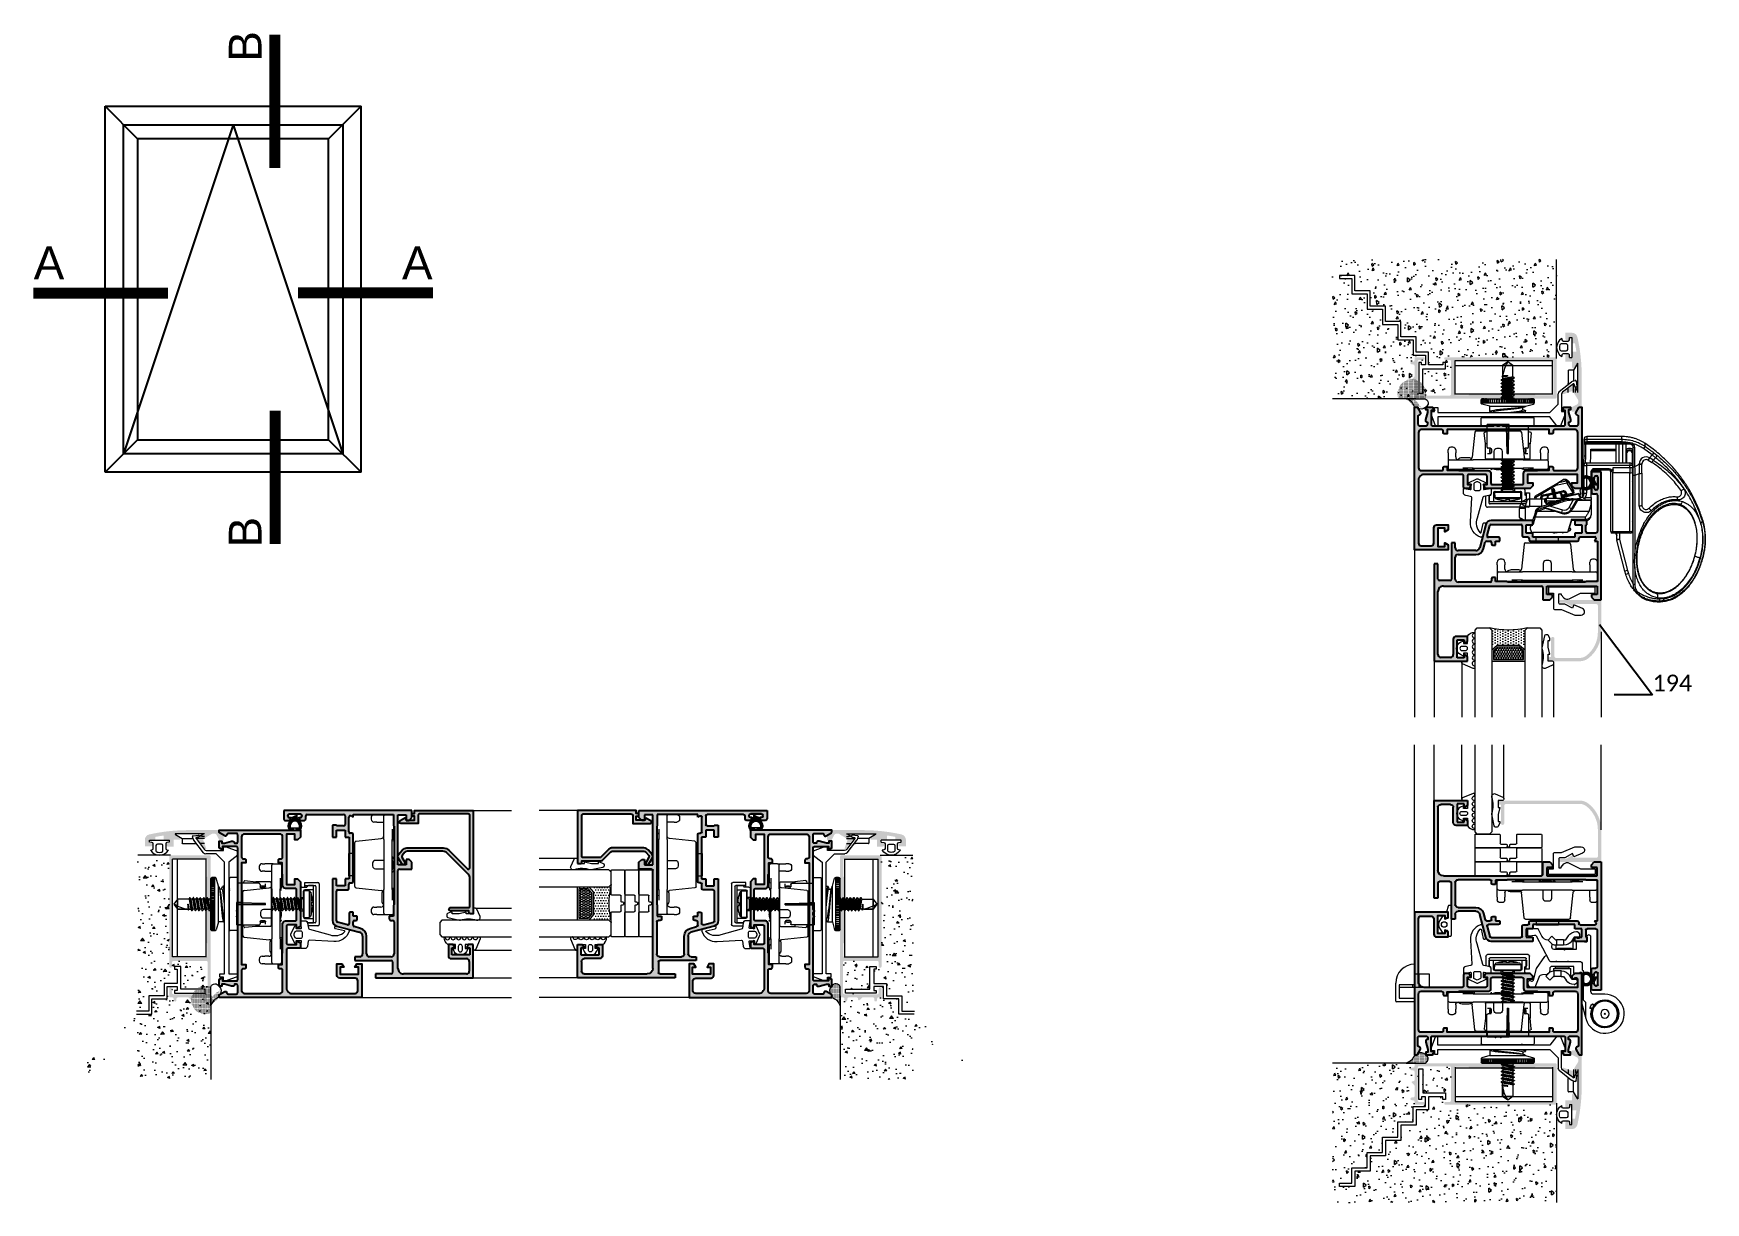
# Model space of a CAD drawing. Header units: millimetres. Extents: x 3069 to 3669, y 1489 to 1908.
import ezdxf
from ezdxf import colors
from ezdxf.entities.mleader import LeaderData, LeaderLine
from ezdxf.math import Vec2, Vec3

# ---------------------------------------------------------------- set-up
doc = ezdxf.new("R2010")
doc.units = ezdxf.units.MM
doc.set_wipeout_variables(frame=1)
for name, color, linetype, lineweight in [('Detalles-Accesorios', 1, 'Continuous', 13), ('Detalles-Lineas aux', 6, 'Continuous', 9), ('Detalles-Lineas cuadro', 7, 'Continuous', 25), ('Detalles-Sellado', 3, 'Continuous', 9), ('Detalles-Vidrio', 5, 'Continuous', 15), ('Muro-Linea', 7, 'Continuous', 20), ('Perfil-Detalles', 7, 'Continuous', 25), ('Sombreado-Muro', 30, 'Continuous', 18), ('Sombreado-Perfil dettalles', 7, 'Continuous', 0), ('Texto-Detalles', 7, 'Continuous', 25), ('Texto-Perfil Catalogo 1_1', 7, 'Continuous', 25)]:
    doc.layers.add(name, color=color, linetype=linetype, lineweight=lineweight)
doc.styles.add('Detalles', font='arial.ttf')
doc.styles.add('Estilo1', font='calibril.ttf', dxfattribs={"height": 2.5})
pattern_1 = [(95, (4270.848, 2943.644), (7.004733, 5.87767), [0.9525, -10.4775]), (40, (4270.848, 2943.644), (-8.00092, 5.508836), [0.762, -8.38203]), (145.45144, (4271.432, 2944.134), (-0.99619, 11.386505), [0.8095, -8.90451]), (91.1842, (4269.052, 2945.44), (11.07051, 8.09767), [1.42875, -15.71625]), (141.6356, (4269.975, 2946.115), (-0.35433, 17.14134), [1.21425, -13.35678]), (36.1842, (4269.052, 2945.44), (-0.35433, 17.14134), [1.143, -12.57299]), (66, (4270.399, 2945.889), (8.976, 1.744757), [0.9525, -10.4775]), (11, (4270.399, 2945.889), (-4.326996, 8.69706), [0.762, -8.382]), (116.45144, (4271.147, 2946.035), (4.649003, 10.441817), [0.8095, -8.904497]), (82.5, (4270.848, 2943.644), (-2.8802735, 3.098671), [0, -8.2804, 0, -8.509, 0, -8.41375]), (52.5, (4270.848, 2943.644), (-1.179486, 5.90435), [0, -4.8514, 0, -8.0899, 0, -3.20675]), (12.5, (4268.8455, 2941.6415), (4.996393, 4.59131), [0, -3.175, 0, -9.906, 0, -13.1445]), (2.5, (4267.9475, 2940.7435), (4.338195, 6.13612), [0, -4.1275, 0, -6.5786, 0, -9.3345])]
pattern_2 = [(270, (4270.8481, 2943.64412), (0.1984375, -0.09921875), [0, -0.1984375])]
pattern_3 = [(180.000006, (1741.0592, -693.9901), (-0.471442, -0.94288425), [0, -0.9428842])]
pattern_4 = [(180.000006, (1741.0592, -693.9901), (-0.75587674, -0.43640574), [0.50391785, -1.0078357]), (300.000006, (1741.0592, -693.9901), (0.75587683, -0.43640558), [0.50391785, -1.0078357]), (240.000006, (1741.0592, -693.9901), (9e-08, -0.87281133), [-1.0078357, 0.50391785])]

msp = doc.modelspace()

# ---------------------------------------------------------------- texts
at = {"layer": 'Texto-Detalles', "char_height": 11.76, "attachment_point": 5, "rotation": 90, "style": 'Detalles'}
for insert in [(3144.63, 1903.68), (3144.63, 1729.36)]:
    msp.add_mtext('B', dxfattribs=dict(at, insert=insert))
at = {"layer": 'Texto-Detalles', "char_height": 11.76, "attachment_point": 5, "style": 'Detalles'}
for insert in [(3074.2, 1825.99), (3206.42, 1825.99)]:
    msp.add_mtext('A', dxfattribs=dict(at, insert=insert))

# ---------------------------------------------------------------- blocks, each defined once
blk = doc.blocks.new('*U41')
for p, q in [((-45.21, 1.84), (-46.5, 0)), ((-46.5, 0), (-45.21, -1.84)), ((-41.15, 1.84), (-45.21, 1.84)), ((-45.21, 1.84), (-45.21, -0.75)), ((-39.92, 1.8), (-40.44, 1.8)), ((-38.67, 1.8), (-39.19, 1.8)), ((-37.42, 1.8), (-37.94, 1.8)), ((-36.17, 1.8), (-36.69, 1.8)), ((-34.92, 1.8), (-35.44, 1.8)), ((-33.67, 1.8), (-34.19, 1.8)), ((-32.42, 1.8), (-32.94, 1.8)), ((-31.17, 1.8), (-31.69, 1.8)), ((-29.92, 1.8), (-30.44, 1.8)), ((-28.67, 1.8), (-29.19, 1.8)), ((-27.42, 1.8), (-27.94, 1.8)), ((-26.17, 1.8), (-26.69, 1.8)), ((-24.92, 1.8), (-25.44, 1.8)), ((-23.67, 1.8), (-24.19, 1.8)), ((-22.42, 1.8), (-22.94, 1.8)), ((-21.17, 1.8), (-21.69, 1.8)), ((-19.92, 1.8), (-20.44, 1.8)), ((-18.67, 1.8), (-19.19, 1.8)), ((-17.42, 1.8), (-17.94, 1.8)), ((-16.17, 1.8), (-16.69, 1.8)), ((-14.92, 1.8), (-15.44, 1.8)), ((-13.67, 1.8), (-14.19, 1.8)), ((-12.42, 1.8), (-12.94, 1.8)), ((-11.17, 1.8), (-11.69, 1.8)), ((-9.92, 1.8), (-10.44, 1.8)), ((-8.67, 1.8), (-9.19, 1.8)), ((-7.42, 1.8), (-7.94, 1.8)), ((-6.17, 1.8), (-6.69, 1.8)), ((-4.92, 1.8), (-5.44, 1.8)), ((-3.67, 1.8), (-4.19, 1.8)), ((-2.42, 1.8), (-2.94, 1.8)), ((-1.69, 1.8), (-0.75, 1.8)), ((-0.75, -1.76), (-0.75, 1.8)), ((0, -4.53), (0, 4.53)), ((2.14, 4.64), (0.21, 4.74)), ((0.21, -4.74), (0.21, 4.74)), ((2.14, 0), (2.14, 4.64)), ((2.59, 4.31), (2.59, -4.31)), ((2.93, 3.23), (2.93, 3.27)), ((2.93, 0.52), (3.24, 0.55)), ((2.93, -0.52), (2.93, 0.52)), ((-45.21, -1.8), (-45.21, -1.84)), ((-41.87, -1.8), (-45.21, -1.8)), ((-45.21, -1.84), (-41.52, -1.84)), ((-41.52, -0.02), (-41.42, -0.02)), ((-41.52, -0.02), (-41.52, -1.84)), ((-41.52, -1.84), (-41.25, -2.11)), ((-41.42, -0.02), (-41.42, -0.38)), ((-41.25, -2.11), (-41.09, -1.84)), ((-41.09, -1.84), (-40.3, -1.84)), ((-39.09, -1.76), (-39.6, -1.76)), ((-37.84, -1.76), (-38.35, -1.76)), ((-36.59, -1.76), (-37.1, -1.76)), ((-35.34, -1.76), (-35.85, -1.76)), ((-34.09, -1.76), (-34.6, -1.76)), ((-32.84, -1.76), (-33.35, -1.76)), ((-31.59, -1.76), (-32.1, -1.76)), ((-30.34, -1.76), (-30.85, -1.76)), ((-29.09, -1.76), (-29.6, -1.76)), ((-27.84, -1.76), (-28.35, -1.76)), ((-26.59, -1.76), (-27.1, -1.76)), ((-25.34, -1.76), (-25.85, -1.76)), ((-24.09, -1.76), (-24.6, -1.76)), ((-22.84, -1.76), (-23.35, -1.76)), ((-21.59, -1.76), (-22.1, -1.76)), ((-20.34, -1.76), (-20.85, -1.76)), ((-19.09, -1.76), (-19.6, -1.76)), ((-17.84, -1.76), (-18.35, -1.76)), ((-16.59, -1.76), (-17.1, -1.76)), ((-15.34, -1.76), (-15.85, -1.76)), ((-14.09, -1.76), (-14.6, -1.76)), ((-12.84, -1.76), (-13.35, -1.76)), ((-11.59, -1.76), (-12.1, -1.76)), ((-10.34, -1.76), (-10.85, -1.76)), ((-9.09, -1.76), (-9.6, -1.76)), ((-7.84, -1.76), (-8.35, -1.76)), ((-6.59, -1.76), (-7.1, -1.76)), ((-5.34, -1.76), (-5.85, -1.76)), ((-4.09, -1.76), (-4.6, -1.76)), ((-2.84, -1.76), (-3.35, -1.76)), ((-1.59, -1.76), (-2.1, -1.76)), ((-0.85, -1.76), (-0.75, -1.76)), ((0.21, -4.74), (2.14, -4.64)), ((2.14, -4.64), (2.14, 0)), ((3.24, -0.55), (2.93, -0.52)), ((2.93, -3.27), (2.93, -3.23))]:
    blk.add_line(p, q)
at = {"flags": 128}
for points in [[(-40.82, 2.4), (-40.87, 2.32), (-41.02, 2.06), (-41.1, 1.92), (-41.14, 1.86), (-41.16, 1.82), (-41.17, 1.8)], [(-39.95, -2.36), (-39.96, -2.37), (-39.97, -2.38), (-39.98, -2.39), (-39.99, -2.4), (-40, -2.4), (-40.01, -2.4), (-40.02, -2.39), (-40.04, -2.38), (-40.05, -2.36), (-40.06, -2.33), (-40.07, -2.3), (-40.09, -2.26), (-40.1, -2.22), (-40.11, -2.17), (-40.13, -2.13), (-40.14, -2.08), (-40.15, -2.02), (-40.16, -1.96), (-40.17, -1.9), (-40.19, -1.83), (-40.2, -1.76), (-40.21, -1.69), (-40.22, -1.6), (-40.23, -1.51), (-40.25, -1.42), (-40.26, -1.33), (-40.27, -1.23), (-40.28, -1.13), (-40.29, -1.03), (-40.3, -0.93), (-40.32, -0.82), (-40.33, -0.73), (-40.34, -0.63), (-40.35, -0.52), (-40.36, -0.42), (-40.37, -0.32), (-40.39, -0.21), (-40.4, -0.11), (-40.41, 0), (-40.42, 0.1), (-40.43, 0.2), (-40.44, 0.3), (-40.46, 0.4), (-40.47, 0.5), (-40.48, 0.6), (-40.49, 0.71), (-40.5, 0.82), (-40.51, 0.92), (-40.53, 1.03), (-40.54, 1.13), (-40.55, 1.23), (-40.56, 1.33), (-40.57, 1.42), (-40.59, 1.51), (-40.6, 1.6), (-40.61, 1.69), (-40.62, 1.76), (-40.63, 1.82), (-40.64, 1.89), (-40.66, 1.95), (-40.67, 2.01), (-40.68, 2.06), (-40.69, 2.12), (-40.71, 2.17), (-40.72, 2.22), (-40.73, 2.26), (-40.74, 2.29), (-40.76, 2.32), (-40.77, 2.35), (-40.78, 2.37), (-40.79, 2.38), (-40.8, 2.39), (-40.81, 2.4), (-40.82, 2.4), (-40.82, 2.4)], [(-39.57, 2.4), (-39.62, 2.32), (-39.77, 2.06), (-39.85, 1.92), (-39.89, 1.86), (-39.91, 1.82), (-39.92, 1.8)], [(-38.7, -2.36), (-38.71, -2.37), (-38.72, -2.38), (-38.73, -2.39), (-38.74, -2.4), (-38.75, -2.4), (-38.76, -2.4), (-38.77, -2.39), (-38.79, -2.38), (-38.8, -2.36), (-38.81, -2.33), (-38.82, -2.3), (-38.84, -2.26), (-38.85, -2.22), (-38.86, -2.17), (-38.88, -2.13), (-38.89, -2.08), (-38.9, -2.02), (-38.91, -1.96), (-38.92, -1.9), (-38.94, -1.83), (-38.95, -1.76), (-38.96, -1.69), (-38.97, -1.6), (-38.98, -1.51), (-39, -1.42), (-39.01, -1.33), (-39.02, -1.23), (-39.03, -1.13), (-39.04, -1.03), (-39.05, -0.93), (-39.07, -0.82), (-39.08, -0.73), (-39.09, -0.63), (-39.1, -0.52), (-39.11, -0.42), (-39.12, -0.32), (-39.14, -0.21), (-39.15, -0.11), (-39.16, 0), (-39.17, 0.1), (-39.18, 0.2), (-39.19, 0.3), (-39.21, 0.4), (-39.22, 0.5), (-39.23, 0.6), (-39.24, 0.71), (-39.25, 0.82), (-39.26, 0.92), (-39.28, 1.03), (-39.29, 1.13), (-39.3, 1.23), (-39.31, 1.33), (-39.32, 1.42), (-39.34, 1.51), (-39.35, 1.6), (-39.36, 1.69), (-39.37, 1.76), (-39.38, 1.82), (-39.39, 1.89), (-39.41, 1.95), (-39.42, 2.01), (-39.43, 2.06), (-39.44, 2.12), (-39.46, 2.17), (-39.47, 2.22), (-39.48, 2.26), (-39.49, 2.29), (-39.51, 2.32), (-39.52, 2.35), (-39.53, 2.37), (-39.54, 2.38), (-39.55, 2.39), (-39.56, 2.4), (-39.57, 2.4), (-39.57, 2.4)], [(-38.32, 2.4), (-38.37, 2.32), (-38.52, 2.06), (-38.6, 1.92), (-38.64, 1.86), (-38.66, 1.82), (-38.67, 1.8)], [(-37.45, -2.36), (-37.46, -2.37), (-37.47, -2.38), (-37.48, -2.39), (-37.49, -2.4), (-37.5, -2.4), (-37.51, -2.4), (-37.52, -2.39), (-37.54, -2.38), (-37.55, -2.36), (-37.56, -2.33), (-37.57, -2.3), (-37.59, -2.26), (-37.6, -2.22), (-37.61, -2.17), (-37.63, -2.13), (-37.64, -2.08), (-37.65, -2.02), (-37.66, -1.96), (-37.67, -1.9), (-37.69, -1.83), (-37.7, -1.76), (-37.71, -1.69), (-37.72, -1.6), (-37.73, -1.51), (-37.75, -1.42), (-37.76, -1.33), (-37.77, -1.23), (-37.78, -1.13), (-37.79, -1.03), (-37.8, -0.93), (-37.82, -0.82), (-37.83, -0.73), (-37.84, -0.63), (-37.85, -0.52), (-37.86, -0.42), (-37.87, -0.32), (-37.89, -0.21), (-37.9, -0.11), (-37.91, 0), (-37.92, 0.1), (-37.93, 0.2), (-37.94, 0.3), (-37.96, 0.4), (-37.97, 0.5), (-37.98, 0.6), (-37.99, 0.71), (-38, 0.82), (-38.01, 0.92), (-38.03, 1.03), (-38.04, 1.13), (-38.05, 1.23), (-38.06, 1.33), (-38.07, 1.42), (-38.09, 1.51), (-38.1, 1.6), (-38.11, 1.69), (-38.12, 1.76), (-38.13, 1.82), (-38.14, 1.89), (-38.16, 1.95), (-38.17, 2.01), (-38.18, 2.06), (-38.19, 2.12), (-38.21, 2.17), (-38.22, 2.22), (-38.23, 2.26), (-38.24, 2.29), (-38.26, 2.32), (-38.27, 2.35), (-38.28, 2.37), (-38.29, 2.38), (-38.3, 2.39), (-38.31, 2.4), (-38.32, 2.4), (-38.32, 2.4)], [(-37.07, 2.4), (-37.12, 2.32), (-37.27, 2.06), (-37.35, 1.92), (-37.39, 1.86), (-37.41, 1.82), (-37.42, 1.8)], [(-36.2, -2.36), (-36.21, -2.37), (-36.22, -2.38), (-36.23, -2.39), (-36.24, -2.4), (-36.25, -2.4), (-36.26, -2.4), (-36.27, -2.39), (-36.29, -2.38), (-36.3, -2.36), (-36.31, -2.33), (-36.32, -2.3), (-36.34, -2.26), (-36.35, -2.22), (-36.36, -2.17), (-36.38, -2.13), (-36.39, -2.08), (-36.4, -2.02), (-36.41, -1.96), (-36.42, -1.9), (-36.44, -1.83), (-36.45, -1.76), (-36.46, -1.69), (-36.47, -1.6), (-36.48, -1.51), (-36.5, -1.42), (-36.51, -1.33), (-36.52, -1.23), (-36.53, -1.13), (-36.54, -1.03), (-36.55, -0.93), (-36.57, -0.82), (-36.58, -0.73), (-36.59, -0.63), (-36.6, -0.52), (-36.61, -0.42), (-36.62, -0.32), (-36.64, -0.21), (-36.65, -0.11), (-36.66, 0), (-36.67, 0.1), (-36.68, 0.2), (-36.69, 0.3), (-36.71, 0.4), (-36.72, 0.5), (-36.73, 0.6), (-36.74, 0.71), (-36.75, 0.82), (-36.76, 0.92), (-36.78, 1.03), (-36.79, 1.13), (-36.8, 1.23), (-36.81, 1.33), (-36.82, 1.42), (-36.84, 1.51), (-36.85, 1.6), (-36.86, 1.69), (-36.87, 1.76), (-36.88, 1.82), (-36.89, 1.89), (-36.91, 1.95), (-36.92, 2.01), (-36.93, 2.06), (-36.94, 2.12), (-36.96, 2.17), (-36.97, 2.22), (-36.98, 2.26), (-36.99, 2.29), (-37.01, 2.32), (-37.02, 2.35), (-37.03, 2.37), (-37.04, 2.38), (-37.05, 2.39), (-37.06, 2.4), (-37.07, 2.4), (-37.07, 2.4)], [(-35.82, 2.4), (-35.87, 2.32), (-36.02, 2.06), (-36.1, 1.92), (-36.14, 1.86), (-36.16, 1.82), (-36.17, 1.8)], [(-34.95, -2.36), (-34.96, -2.37), (-34.97, -2.38), (-34.98, -2.39), (-34.99, -2.4), (-35, -2.4), (-35.01, -2.4), (-35.02, -2.39), (-35.04, -2.38), (-35.05, -2.36), (-35.06, -2.33), (-35.07, -2.3), (-35.09, -2.26), (-35.1, -2.22), (-35.11, -2.17), (-35.13, -2.13), (-35.14, -2.08), (-35.15, -2.02), (-35.16, -1.96), (-35.17, -1.9), (-35.19, -1.83), (-35.2, -1.76), (-35.21, -1.69), (-35.22, -1.6), (-35.23, -1.51), (-35.25, -1.42), (-35.26, -1.33), (-35.27, -1.23), (-35.28, -1.13), (-35.29, -1.03), (-35.3, -0.93), (-35.32, -0.82), (-35.33, -0.73), (-35.34, -0.63), (-35.35, -0.52), (-35.36, -0.42), (-35.37, -0.32), (-35.39, -0.21), (-35.4, -0.11), (-35.41, 0), (-35.42, 0.1), (-35.43, 0.2), (-35.44, 0.3), (-35.46, 0.4), (-35.47, 0.5), (-35.48, 0.6), (-35.49, 0.71), (-35.5, 0.82), (-35.51, 0.92), (-35.53, 1.03), (-35.54, 1.13), (-35.55, 1.23), (-35.56, 1.33), (-35.57, 1.42), (-35.59, 1.51), (-35.6, 1.6), (-35.61, 1.69), (-35.62, 1.76), (-35.63, 1.82), (-35.64, 1.89), (-35.66, 1.95), (-35.67, 2.01), (-35.68, 2.06), (-35.69, 2.12), (-35.71, 2.17), (-35.72, 2.22), (-35.73, 2.26), (-35.74, 2.29), (-35.76, 2.32), (-35.77, 2.35), (-35.78, 2.37), (-35.79, 2.38), (-35.8, 2.39), (-35.81, 2.4), (-35.82, 2.4), (-35.82, 2.4)], [(-34.57, 2.4), (-34.62, 2.32), (-34.77, 2.06), (-34.85, 1.92), (-34.89, 1.86), (-34.91, 1.82), (-34.92, 1.8)], [(-33.7, -2.36), (-33.71, -2.37), (-33.72, -2.38), (-33.73, -2.39), (-33.74, -2.4), (-33.75, -2.4), (-33.76, -2.4), (-33.77, -2.39), (-33.79, -2.38), (-33.8, -2.36), (-33.81, -2.33), (-33.82, -2.3), (-33.84, -2.26), (-33.85, -2.22), (-33.86, -2.17), (-33.88, -2.13), (-33.89, -2.08), (-33.9, -2.02), (-33.91, -1.96), (-33.92, -1.9), (-33.94, -1.83), (-33.95, -1.76), (-33.96, -1.69), (-33.97, -1.6), (-33.98, -1.51), (-34, -1.42), (-34.01, -1.33), (-34.02, -1.23), (-34.03, -1.13), (-34.04, -1.03), (-34.05, -0.93), (-34.07, -0.82), (-34.08, -0.73), (-34.09, -0.63), (-34.1, -0.52), (-34.11, -0.42), (-34.12, -0.32), (-34.14, -0.21), (-34.15, -0.11), (-34.16, 0), (-34.17, 0.1), (-34.18, 0.2), (-34.19, 0.3), (-34.21, 0.4), (-34.22, 0.5), (-34.23, 0.6), (-34.24, 0.71), (-34.25, 0.82), (-34.26, 0.92), (-34.28, 1.03), (-34.29, 1.13), (-34.3, 1.23), (-34.31, 1.33), (-34.32, 1.42), (-34.34, 1.51), (-34.35, 1.6), (-34.36, 1.69), (-34.37, 1.76), (-34.38, 1.82), (-34.39, 1.89), (-34.41, 1.95), (-34.42, 2.01), (-34.43, 2.06), (-34.44, 2.12), (-34.46, 2.17), (-34.47, 2.22), (-34.48, 2.26), (-34.49, 2.29), (-34.51, 2.32), (-34.52, 2.35), (-34.53, 2.37), (-34.54, 2.38), (-34.55, 2.39), (-34.56, 2.4), (-34.57, 2.4), (-34.57, 2.4)], [(-33.32, 2.4), (-33.37, 2.32), (-33.52, 2.06), (-33.6, 1.92), (-33.64, 1.86), (-33.66, 1.82), (-33.67, 1.8)], [(-32.45, -2.36), (-32.46, -2.37), (-32.47, -2.38), (-32.48, -2.39), (-32.49, -2.4), (-32.5, -2.4), (-32.51, -2.4), (-32.52, -2.39), (-32.54, -2.38), (-32.55, -2.36), (-32.56, -2.33), (-32.57, -2.3), (-32.59, -2.26), (-32.6, -2.22), (-32.61, -2.17), (-32.63, -2.13), (-32.64, -2.08), (-32.65, -2.02), (-32.66, -1.96), (-32.67, -1.9), (-32.69, -1.83), (-32.7, -1.76), (-32.71, -1.69), (-32.72, -1.6), (-32.73, -1.51), (-32.75, -1.42), (-32.76, -1.33), (-32.77, -1.23), (-32.78, -1.13), (-32.79, -1.03), (-32.8, -0.93), (-32.82, -0.82), (-32.83, -0.73), (-32.84, -0.63), (-32.85, -0.52), (-32.86, -0.42), (-32.87, -0.32), (-32.89, -0.21), (-32.9, -0.11), (-32.91, 0), (-32.92, 0.1), (-32.93, 0.2), (-32.94, 0.3), (-32.96, 0.4), (-32.97, 0.5), (-32.98, 0.6), (-32.99, 0.71), (-33, 0.82), (-33.01, 0.92), (-33.03, 1.03), (-33.04, 1.13), (-33.05, 1.23), (-33.06, 1.33), (-33.07, 1.42), (-33.09, 1.51), (-33.1, 1.6), (-33.11, 1.69), (-33.12, 1.76), (-33.13, 1.82), (-33.14, 1.89), (-33.16, 1.95), (-33.17, 2.01), (-33.18, 2.06), (-33.19, 2.12), (-33.21, 2.17), (-33.22, 2.22), (-33.23, 2.26), (-33.24, 2.29), (-33.26, 2.32), (-33.27, 2.35), (-33.28, 2.37), (-33.29, 2.38), (-33.3, 2.39), (-33.31, 2.4), (-33.32, 2.4), (-33.32, 2.4)], [(-32.07, 2.4), (-32.12, 2.32), (-32.27, 2.06), (-32.35, 1.92), (-32.39, 1.86), (-32.41, 1.82), (-32.42, 1.8)], [(-31.2, -2.36), (-31.21, -2.37), (-31.22, -2.38), (-31.23, -2.39), (-31.24, -2.4), (-31.25, -2.4), (-31.26, -2.4), (-31.27, -2.39), (-31.29, -2.38), (-31.3, -2.36), (-31.31, -2.33), (-31.32, -2.3), (-31.34, -2.26), (-31.35, -2.22), (-31.36, -2.17), (-31.38, -2.13), (-31.39, -2.08), (-31.4, -2.02), (-31.41, -1.96), (-31.42, -1.9), (-31.44, -1.83), (-31.45, -1.76), (-31.46, -1.69), (-31.47, -1.6), (-31.48, -1.51), (-31.5, -1.42), (-31.51, -1.33), (-31.52, -1.23), (-31.53, -1.13), (-31.54, -1.03), (-31.55, -0.93), (-31.57, -0.82), (-31.58, -0.73), (-31.59, -0.63), (-31.6, -0.52), (-31.61, -0.42), (-31.62, -0.32), (-31.64, -0.21), (-31.65, -0.11), (-31.66, 0), (-31.67, 0.1), (-31.68, 0.2), (-31.69, 0.3), (-31.71, 0.4), (-31.72, 0.5), (-31.73, 0.6), (-31.74, 0.71), (-31.75, 0.82), (-31.76, 0.92), (-31.78, 1.03), (-31.79, 1.13), (-31.8, 1.23), (-31.81, 1.33), (-31.82, 1.42), (-31.84, 1.51), (-31.85, 1.6), (-31.86, 1.69), (-31.87, 1.76), (-31.88, 1.82), (-31.89, 1.89), (-31.91, 1.95), (-31.92, 2.01), (-31.93, 2.06), (-31.94, 2.12), (-31.96, 2.17), (-31.97, 2.22), (-31.98, 2.26), (-31.99, 2.29), (-32.01, 2.32), (-32.02, 2.35), (-32.03, 2.37), (-32.04, 2.38), (-32.05, 2.39), (-32.06, 2.4), (-32.07, 2.4), (-32.07, 2.4)], [(-30.82, 2.4), (-30.87, 2.32), (-31.02, 2.06), (-31.1, 1.92), (-31.14, 1.86), (-31.16, 1.82), (-31.17, 1.8)], [(-29.95, -2.36), (-29.96, -2.37), (-29.97, -2.38), (-29.98, -2.39), (-29.99, -2.4), (-30, -2.4), (-30.01, -2.4), (-30.02, -2.39), (-30.04, -2.38), (-30.05, -2.36), (-30.06, -2.33), (-30.07, -2.3), (-30.09, -2.26), (-30.1, -2.22), (-30.11, -2.17), (-30.13, -2.13), (-30.14, -2.08), (-30.15, -2.02), (-30.16, -1.96), (-30.17, -1.9), (-30.19, -1.83), (-30.2, -1.76), (-30.21, -1.69), (-30.22, -1.6), (-30.23, -1.51), (-30.25, -1.42), (-30.26, -1.33), (-30.27, -1.23), (-30.28, -1.13), (-30.29, -1.03), (-30.3, -0.93), (-30.32, -0.82), (-30.33, -0.73), (-30.34, -0.63), (-30.35, -0.52), (-30.36, -0.42), (-30.37, -0.32), (-30.39, -0.21), (-30.4, -0.11), (-30.41, 0), (-30.42, 0.1), (-30.43, 0.2), (-30.44, 0.3), (-30.46, 0.4), (-30.47, 0.5), (-30.48, 0.6), (-30.49, 0.71), (-30.5, 0.82), (-30.51, 0.92), (-30.53, 1.03), (-30.54, 1.13), (-30.55, 1.23), (-30.56, 1.33), (-30.57, 1.42), (-30.59, 1.51), (-30.6, 1.6), (-30.61, 1.69), (-30.62, 1.76), (-30.63, 1.82), (-30.64, 1.89), (-30.66, 1.95), (-30.67, 2.01), (-30.68, 2.06), (-30.69, 2.12), (-30.71, 2.17), (-30.72, 2.22), (-30.73, 2.26), (-30.74, 2.29), (-30.76, 2.32), (-30.77, 2.35), (-30.78, 2.37), (-30.79, 2.38), (-30.8, 2.39), (-30.81, 2.4), (-30.82, 2.4), (-30.82, 2.4)], [(-29.57, 2.4), (-29.62, 2.32), (-29.77, 2.06), (-29.85, 1.92), (-29.89, 1.86), (-29.91, 1.82), (-29.92, 1.8)], [(-28.7, -2.36), (-28.71, -2.37), (-28.72, -2.38), (-28.73, -2.39), (-28.74, -2.4), (-28.75, -2.4), (-28.76, -2.4), (-28.77, -2.39), (-28.79, -2.38), (-28.8, -2.36), (-28.81, -2.33), (-28.82, -2.3), (-28.84, -2.26), (-28.85, -2.22), (-28.86, -2.17), (-28.88, -2.13), (-28.89, -2.08), (-28.9, -2.02), (-28.91, -1.96), (-28.92, -1.9), (-28.94, -1.83), (-28.95, -1.76), (-28.96, -1.69), (-28.97, -1.6), (-28.98, -1.51), (-29, -1.42), (-29.01, -1.33), (-29.02, -1.23), (-29.03, -1.13), (-29.04, -1.03), (-29.05, -0.93), (-29.07, -0.82), (-29.08, -0.73), (-29.09, -0.63), (-29.1, -0.52), (-29.11, -0.42), (-29.12, -0.32), (-29.14, -0.21), (-29.15, -0.11), (-29.16, 0), (-29.17, 0.1), (-29.18, 0.2), (-29.19, 0.3), (-29.21, 0.4), (-29.22, 0.5), (-29.23, 0.6), (-29.24, 0.71), (-29.25, 0.82), (-29.26, 0.92), (-29.28, 1.03), (-29.29, 1.13), (-29.3, 1.23), (-29.31, 1.33), (-29.32, 1.42), (-29.34, 1.51), (-29.35, 1.6), (-29.36, 1.69), (-29.37, 1.76), (-29.38, 1.82), (-29.39, 1.89), (-29.41, 1.95), (-29.42, 2.01), (-29.43, 2.06), (-29.44, 2.12), (-29.46, 2.17), (-29.47, 2.22), (-29.48, 2.26), (-29.49, 2.29), (-29.51, 2.32), (-29.52, 2.35), (-29.53, 2.37), (-29.54, 2.38), (-29.55, 2.39), (-29.56, 2.4), (-29.57, 2.4), (-29.57, 2.4)], [(-28.32, 2.4), (-28.37, 2.32), (-28.52, 2.06), (-28.6, 1.92), (-28.64, 1.86), (-28.66, 1.82), (-28.67, 1.8)], [(-27.45, -2.36), (-27.46, -2.37), (-27.47, -2.38), (-27.48, -2.39), (-27.49, -2.4), (-27.5, -2.4), (-27.51, -2.4), (-27.52, -2.39), (-27.54, -2.38), (-27.55, -2.36), (-27.56, -2.33), (-27.57, -2.3), (-27.59, -2.26), (-27.6, -2.22), (-27.61, -2.17), (-27.63, -2.13), (-27.64, -2.08), (-27.65, -2.02), (-27.66, -1.96), (-27.67, -1.9), (-27.69, -1.83), (-27.7, -1.76), (-27.71, -1.69), (-27.72, -1.6), (-27.73, -1.51), (-27.75, -1.42), (-27.76, -1.33), (-27.77, -1.23), (-27.78, -1.13), (-27.79, -1.03), (-27.8, -0.93), (-27.82, -0.82), (-27.83, -0.73), (-27.84, -0.63), (-27.85, -0.52), (-27.86, -0.42), (-27.87, -0.32), (-27.89, -0.21), (-27.9, -0.11), (-27.91, 0), (-27.92, 0.1), (-27.93, 0.2), (-27.94, 0.3), (-27.96, 0.4), (-27.97, 0.5), (-27.98, 0.6), (-27.99, 0.71), (-28, 0.82), (-28.01, 0.92), (-28.03, 1.03), (-28.04, 1.13), (-28.05, 1.23), (-28.06, 1.33), (-28.07, 1.42), (-28.09, 1.51), (-28.1, 1.6), (-28.11, 1.69), (-28.12, 1.76), (-28.13, 1.82), (-28.14, 1.89), (-28.16, 1.95), (-28.17, 2.01), (-28.18, 2.06), (-28.19, 2.12), (-28.21, 2.17), (-28.22, 2.22), (-28.23, 2.26), (-28.24, 2.29), (-28.26, 2.32), (-28.27, 2.35), (-28.28, 2.37), (-28.29, 2.38), (-28.3, 2.39), (-28.31, 2.4), (-28.32, 2.4), (-28.32, 2.4)], [(-27.07, 2.4), (-27.12, 2.32), (-27.27, 2.06), (-27.35, 1.92), (-27.39, 1.86), (-27.41, 1.82), (-27.42, 1.8)], [(-26.2, -2.36), (-26.21, -2.37), (-26.22, -2.38), (-26.23, -2.39), (-26.24, -2.4), (-26.25, -2.4), (-26.26, -2.4), (-26.27, -2.39), (-26.29, -2.38), (-26.3, -2.36), (-26.31, -2.33), (-26.32, -2.3), (-26.34, -2.26), (-26.35, -2.22), (-26.36, -2.17), (-26.38, -2.13), (-26.39, -2.08), (-26.4, -2.02), (-26.41, -1.96), (-26.42, -1.9), (-26.44, -1.83), (-26.45, -1.76), (-26.46, -1.69), (-26.47, -1.6), (-26.48, -1.51), (-26.5, -1.42), (-26.51, -1.33), (-26.52, -1.23), (-26.53, -1.13), (-26.54, -1.03), (-26.55, -0.93), (-26.57, -0.82), (-26.58, -0.73), (-26.59, -0.63), (-26.6, -0.52), (-26.61, -0.42), (-26.62, -0.32), (-26.64, -0.21), (-26.65, -0.11), (-26.66, 0), (-26.67, 0.1), (-26.68, 0.2), (-26.69, 0.3), (-26.71, 0.4), (-26.72, 0.5), (-26.73, 0.6), (-26.74, 0.71), (-26.75, 0.82), (-26.76, 0.92), (-26.78, 1.03), (-26.79, 1.13), (-26.8, 1.23), (-26.81, 1.33), (-26.82, 1.42), (-26.84, 1.51), (-26.85, 1.6), (-26.86, 1.69), (-26.87, 1.76), (-26.88, 1.82), (-26.89, 1.89), (-26.91, 1.95), (-26.92, 2.01), (-26.93, 2.06), (-26.94, 2.12), (-26.96, 2.17), (-26.97, 2.22), (-26.98, 2.26), (-26.99, 2.29), (-27.01, 2.32), (-27.02, 2.35), (-27.03, 2.37), (-27.04, 2.38), (-27.05, 2.39), (-27.06, 2.4), (-27.07, 2.4), (-27.07, 2.4)], [(-25.82, 2.4), (-25.87, 2.32), (-26.02, 2.06), (-26.1, 1.92), (-26.14, 1.86), (-26.16, 1.82), (-26.17, 1.8)], [(-24.95, -2.36), (-24.96, -2.37), (-24.97, -2.38), (-24.98, -2.39), (-24.99, -2.4), (-25, -2.4), (-25.01, -2.4), (-25.02, -2.39), (-25.04, -2.38), (-25.05, -2.36), (-25.06, -2.33), (-25.07, -2.3), (-25.09, -2.26), (-25.1, -2.22), (-25.11, -2.17), (-25.13, -2.13), (-25.14, -2.08), (-25.15, -2.02), (-25.16, -1.96), (-25.17, -1.9), (-25.19, -1.83), (-25.2, -1.76), (-25.21, -1.69), (-25.22, -1.6), (-25.23, -1.51), (-25.25, -1.42), (-25.26, -1.33), (-25.27, -1.23), (-25.28, -1.13), (-25.29, -1.03), (-25.3, -0.93), (-25.32, -0.82), (-25.33, -0.73), (-25.34, -0.63), (-25.35, -0.52), (-25.36, -0.42), (-25.37, -0.32), (-25.39, -0.21), (-25.4, -0.11), (-25.41, 0), (-25.42, 0.1), (-25.43, 0.2), (-25.44, 0.3), (-25.46, 0.4), (-25.47, 0.5), (-25.48, 0.6), (-25.49, 0.71), (-25.5, 0.82), (-25.51, 0.92), (-25.53, 1.03), (-25.54, 1.13), (-25.55, 1.23), (-25.56, 1.33), (-25.57, 1.42), (-25.59, 1.51), (-25.6, 1.6), (-25.61, 1.69), (-25.62, 1.76), (-25.63, 1.82), (-25.64, 1.89), (-25.66, 1.95), (-25.67, 2.01), (-25.68, 2.06), (-25.69, 2.12), (-25.71, 2.17), (-25.72, 2.22), (-25.73, 2.26), (-25.74, 2.29), (-25.76, 2.32), (-25.77, 2.35), (-25.78, 2.37), (-25.79, 2.38), (-25.8, 2.39), (-25.81, 2.4), (-25.82, 2.4), (-25.82, 2.4)], [(-24.57, 2.4), (-24.62, 2.32), (-24.77, 2.06), (-24.85, 1.92), (-24.89, 1.86), (-24.91, 1.82), (-24.92, 1.8)], [(-23.7, -2.36), (-23.71, -2.37), (-23.72, -2.38), (-23.73, -2.39), (-23.74, -2.4), (-23.75, -2.4), (-23.76, -2.4), (-23.77, -2.39), (-23.79, -2.38), (-23.8, -2.36), (-23.81, -2.33), (-23.82, -2.3), (-23.84, -2.26), (-23.85, -2.22), (-23.86, -2.17), (-23.88, -2.13), (-23.89, -2.08), (-23.9, -2.02), (-23.91, -1.96), (-23.92, -1.9), (-23.94, -1.83), (-23.95, -1.76), (-23.96, -1.69), (-23.97, -1.6), (-23.98, -1.51), (-24, -1.42), (-24.01, -1.33), (-24.02, -1.23), (-24.03, -1.13), (-24.04, -1.03), (-24.05, -0.93), (-24.07, -0.82), (-24.08, -0.73), (-24.09, -0.63), (-24.1, -0.52), (-24.11, -0.42), (-24.12, -0.32), (-24.14, -0.21), (-24.15, -0.11), (-24.16, 0), (-24.17, 0.1), (-24.18, 0.2), (-24.19, 0.3), (-24.21, 0.4), (-24.22, 0.5), (-24.23, 0.6), (-24.24, 0.71), (-24.25, 0.82), (-24.26, 0.92), (-24.28, 1.03), (-24.29, 1.13), (-24.3, 1.23), (-24.31, 1.33), (-24.32, 1.42), (-24.34, 1.51), (-24.35, 1.6), (-24.36, 1.69), (-24.37, 1.76), (-24.38, 1.82), (-24.39, 1.89), (-24.41, 1.95), (-24.42, 2.01), (-24.43, 2.06), (-24.44, 2.12), (-24.46, 2.17), (-24.47, 2.22), (-24.48, 2.26), (-24.49, 2.29), (-24.51, 2.32), (-24.52, 2.35), (-24.53, 2.37), (-24.54, 2.38), (-24.55, 2.39), (-24.56, 2.4), (-24.57, 2.4), (-24.57, 2.4)], [(-23.32, 2.4), (-23.37, 2.32), (-23.52, 2.06), (-23.6, 1.92), (-23.64, 1.86), (-23.66, 1.82), (-23.67, 1.8)], [(-22.45, -2.36), (-22.46, -2.37), (-22.47, -2.38), (-22.48, -2.39), (-22.49, -2.4), (-22.5, -2.4), (-22.51, -2.4), (-22.52, -2.39), (-22.54, -2.38), (-22.55, -2.36), (-22.56, -2.33), (-22.57, -2.3), (-22.59, -2.26), (-22.6, -2.22), (-22.61, -2.17), (-22.63, -2.13), (-22.64, -2.08), (-22.65, -2.02), (-22.66, -1.96), (-22.67, -1.9), (-22.69, -1.83), (-22.7, -1.76), (-22.71, -1.69), (-22.72, -1.6), (-22.73, -1.51), (-22.75, -1.42), (-22.76, -1.33), (-22.77, -1.23), (-22.78, -1.13), (-22.79, -1.03), (-22.8, -0.93), (-22.82, -0.82), (-22.83, -0.73), (-22.84, -0.63), (-22.85, -0.52), (-22.86, -0.42), (-22.87, -0.32), (-22.89, -0.21), (-22.9, -0.11), (-22.91, 0), (-22.92, 0.1), (-22.93, 0.2), (-22.94, 0.3), (-22.96, 0.4), (-22.97, 0.5), (-22.98, 0.6), (-22.99, 0.71), (-23, 0.82), (-23.01, 0.92), (-23.03, 1.03), (-23.04, 1.13), (-23.05, 1.23), (-23.06, 1.33), (-23.07, 1.42), (-23.09, 1.51), (-23.1, 1.6), (-23.11, 1.69), (-23.12, 1.76), (-23.13, 1.82), (-23.14, 1.89), (-23.16, 1.95), (-23.17, 2.01), (-23.18, 2.06), (-23.19, 2.12), (-23.21, 2.17), (-23.22, 2.22), (-23.23, 2.26), (-23.24, 2.29), (-23.26, 2.32), (-23.27, 2.35), (-23.28, 2.37), (-23.29, 2.38), (-23.3, 2.39), (-23.31, 2.4), (-23.32, 2.4), (-23.32, 2.4)], [(-22.07, 2.4), (-22.12, 2.32), (-22.27, 2.06), (-22.35, 1.92), (-22.39, 1.86), (-22.41, 1.82), (-22.42, 1.8)], [(-21.2, -2.36), (-21.21, -2.37), (-21.22, -2.38), (-21.23, -2.39), (-21.24, -2.4), (-21.25, -2.4), (-21.26, -2.4), (-21.27, -2.39), (-21.29, -2.38), (-21.3, -2.36), (-21.31, -2.33), (-21.32, -2.3), (-21.34, -2.26), (-21.35, -2.22), (-21.36, -2.17), (-21.38, -2.13), (-21.39, -2.08), (-21.4, -2.02), (-21.41, -1.96), (-21.42, -1.9), (-21.44, -1.83), (-21.45, -1.76), (-21.46, -1.69), (-21.47, -1.6), (-21.48, -1.51), (-21.5, -1.42), (-21.51, -1.33), (-21.52, -1.23), (-21.53, -1.13), (-21.54, -1.03), (-21.55, -0.93), (-21.57, -0.82), (-21.58, -0.73), (-21.59, -0.63), (-21.6, -0.52), (-21.61, -0.42), (-21.62, -0.32), (-21.64, -0.21), (-21.65, -0.11), (-21.66, 0), (-21.67, 0.1), (-21.68, 0.2), (-21.69, 0.3), (-21.71, 0.4), (-21.72, 0.5), (-21.73, 0.6), (-21.74, 0.71), (-21.75, 0.82), (-21.76, 0.92), (-21.78, 1.03), (-21.79, 1.13), (-21.8, 1.23), (-21.81, 1.33), (-21.82, 1.42), (-21.84, 1.51), (-21.85, 1.6), (-21.86, 1.69), (-21.87, 1.76), (-21.88, 1.82), (-21.89, 1.89), (-21.91, 1.95), (-21.92, 2.01), (-21.93, 2.06), (-21.94, 2.12), (-21.96, 2.17), (-21.97, 2.22), (-21.98, 2.26), (-21.99, 2.29), (-22.01, 2.32), (-22.02, 2.35), (-22.03, 2.37), (-22.04, 2.38), (-22.05, 2.39), (-22.06, 2.4), (-22.07, 2.4), (-22.07, 2.4)], [(-20.82, 2.4), (-20.87, 2.32), (-21.02, 2.06), (-21.1, 1.92), (-21.14, 1.86), (-21.16, 1.82), (-21.17, 1.8)], [(-19.95, -2.36), (-19.96, -2.37), (-19.97, -2.38), (-19.98, -2.39), (-19.99, -2.4), (-20, -2.4), (-20.01, -2.4), (-20.02, -2.39), (-20.04, -2.38), (-20.05, -2.36), (-20.06, -2.33), (-20.07, -2.3), (-20.09, -2.26), (-20.1, -2.22), (-20.11, -2.17), (-20.13, -2.13), (-20.14, -2.08), (-20.15, -2.02), (-20.16, -1.96), (-20.17, -1.9), (-20.19, -1.83), (-20.2, -1.76), (-20.21, -1.69), (-20.22, -1.6), (-20.23, -1.51), (-20.25, -1.42), (-20.26, -1.33), (-20.27, -1.23), (-20.28, -1.13), (-20.29, -1.03), (-20.3, -0.93), (-20.32, -0.82), (-20.33, -0.73), (-20.34, -0.63), (-20.35, -0.52), (-20.36, -0.42), (-20.37, -0.32), (-20.39, -0.21), (-20.4, -0.11), (-20.41, 0), (-20.42, 0.1), (-20.43, 0.2), (-20.44, 0.3), (-20.46, 0.4), (-20.47, 0.5), (-20.48, 0.6), (-20.49, 0.71), (-20.5, 0.82), (-20.51, 0.92), (-20.53, 1.03), (-20.54, 1.13), (-20.55, 1.23), (-20.56, 1.33), (-20.57, 1.42), (-20.59, 1.51), (-20.6, 1.6), (-20.61, 1.69), (-20.62, 1.76), (-20.63, 1.82), (-20.64, 1.89), (-20.66, 1.95), (-20.67, 2.01), (-20.68, 2.06), (-20.69, 2.12), (-20.71, 2.17), (-20.72, 2.22), (-20.73, 2.26), (-20.74, 2.29), (-20.76, 2.32), (-20.77, 2.35), (-20.78, 2.37), (-20.79, 2.38), (-20.8, 2.39), (-20.81, 2.4), (-20.82, 2.4), (-20.82, 2.4)], [(-19.57, 2.4), (-19.62, 2.32), (-19.77, 2.06), (-19.85, 1.92), (-19.89, 1.86), (-19.91, 1.82), (-19.92, 1.8)], [(-18.7, -2.36), (-18.71, -2.37), (-18.72, -2.38), (-18.73, -2.39), (-18.74, -2.4), (-18.75, -2.4), (-18.76, -2.4), (-18.77, -2.39), (-18.79, -2.38), (-18.8, -2.36), (-18.81, -2.33), (-18.82, -2.3), (-18.84, -2.26), (-18.85, -2.22), (-18.86, -2.17), (-18.88, -2.13), (-18.89, -2.08), (-18.9, -2.02), (-18.91, -1.96), (-18.92, -1.9), (-18.94, -1.83), (-18.95, -1.76), (-18.96, -1.69), (-18.97, -1.6), (-18.98, -1.51), (-19, -1.42), (-19.01, -1.33), (-19.02, -1.23), (-19.03, -1.13), (-19.04, -1.03), (-19.05, -0.93), (-19.07, -0.82), (-19.08, -0.73), (-19.09, -0.63), (-19.1, -0.52), (-19.11, -0.42), (-19.12, -0.32), (-19.14, -0.21), (-19.15, -0.11), (-19.16, 0), (-19.17, 0.1), (-19.18, 0.2), (-19.19, 0.3), (-19.21, 0.4), (-19.22, 0.5), (-19.23, 0.6), (-19.24, 0.71), (-19.25, 0.82), (-19.26, 0.92), (-19.28, 1.03), (-19.29, 1.13), (-19.3, 1.23), (-19.31, 1.33), (-19.32, 1.42), (-19.34, 1.51), (-19.35, 1.6), (-19.36, 1.69), (-19.37, 1.76), (-19.38, 1.82), (-19.39, 1.89), (-19.41, 1.95), (-19.42, 2.01), (-19.43, 2.06), (-19.44, 2.12), (-19.46, 2.17), (-19.47, 2.22), (-19.48, 2.26), (-19.49, 2.29), (-19.51, 2.32), (-19.52, 2.35), (-19.53, 2.37), (-19.54, 2.38), (-19.55, 2.39), (-19.56, 2.4), (-19.57, 2.4), (-19.57, 2.4)], [(-18.32, 2.4), (-18.37, 2.32), (-18.52, 2.06), (-18.6, 1.92), (-18.64, 1.86), (-18.66, 1.82), (-18.67, 1.8)], [(-17.45, -2.36), (-17.46, -2.37), (-17.47, -2.38), (-17.48, -2.39), (-17.49, -2.4), (-17.5, -2.4), (-17.51, -2.4), (-17.52, -2.39), (-17.54, -2.38), (-17.55, -2.36), (-17.56, -2.33), (-17.57, -2.3), (-17.59, -2.26), (-17.6, -2.22), (-17.61, -2.17), (-17.63, -2.13), (-17.64, -2.08), (-17.65, -2.02), (-17.66, -1.96), (-17.67, -1.9), (-17.69, -1.83), (-17.7, -1.76), (-17.71, -1.69), (-17.72, -1.6), (-17.73, -1.51), (-17.75, -1.42), (-17.76, -1.33), (-17.77, -1.23), (-17.78, -1.13), (-17.79, -1.03), (-17.8, -0.93), (-17.82, -0.82), (-17.83, -0.73), (-17.84, -0.63), (-17.85, -0.52), (-17.86, -0.42), (-17.87, -0.32), (-17.89, -0.21), (-17.9, -0.11), (-17.91, 0), (-17.92, 0.1), (-17.93, 0.2), (-17.94, 0.3), (-17.96, 0.4), (-17.97, 0.5), (-17.98, 0.6), (-17.99, 0.71), (-18, 0.82), (-18.01, 0.92), (-18.03, 1.03), (-18.04, 1.13), (-18.05, 1.23), (-18.06, 1.33), (-18.07, 1.42), (-18.09, 1.51), (-18.1, 1.6), (-18.11, 1.69), (-18.12, 1.76), (-18.13, 1.82), (-18.14, 1.89), (-18.16, 1.95), (-18.17, 2.01), (-18.18, 2.06), (-18.19, 2.12), (-18.21, 2.17), (-18.22, 2.22), (-18.23, 2.26), (-18.24, 2.29), (-18.26, 2.32), (-18.27, 2.35), (-18.28, 2.37), (-18.29, 2.38), (-18.3, 2.39), (-18.31, 2.4), (-18.32, 2.4), (-18.32, 2.4)], [(-17.07, 2.4), (-17.12, 2.32), (-17.27, 2.06), (-17.35, 1.92), (-17.39, 1.86), (-17.41, 1.82), (-17.42, 1.8)], [(-16.2, -2.36), (-16.21, -2.37), (-16.22, -2.38), (-16.23, -2.39), (-16.24, -2.4), (-16.25, -2.4), (-16.26, -2.4), (-16.27, -2.39), (-16.29, -2.38), (-16.3, -2.36), (-16.31, -2.33), (-16.32, -2.3), (-16.34, -2.26), (-16.35, -2.22), (-16.36, -2.17), (-16.38, -2.13), (-16.39, -2.08), (-16.4, -2.02), (-16.41, -1.96), (-16.42, -1.9), (-16.44, -1.83), (-16.45, -1.76), (-16.46, -1.69), (-16.47, -1.6), (-16.48, -1.51), (-16.5, -1.42), (-16.51, -1.33), (-16.52, -1.23), (-16.53, -1.13), (-16.54, -1.03), (-16.55, -0.93), (-16.57, -0.82), (-16.58, -0.73), (-16.59, -0.63), (-16.6, -0.52), (-16.61, -0.42), (-16.62, -0.32), (-16.64, -0.21), (-16.65, -0.11), (-16.66, 0), (-16.67, 0.1), (-16.68, 0.2), (-16.69, 0.3), (-16.71, 0.4), (-16.72, 0.5), (-16.73, 0.6), (-16.74, 0.71), (-16.75, 0.82), (-16.76, 0.92), (-16.78, 1.03), (-16.79, 1.13), (-16.8, 1.23), (-16.81, 1.33), (-16.82, 1.42), (-16.84, 1.51), (-16.85, 1.6), (-16.86, 1.69), (-16.87, 1.76), (-16.88, 1.82), (-16.89, 1.89), (-16.91, 1.95), (-16.92, 2.01), (-16.93, 2.06), (-16.94, 2.12), (-16.96, 2.17), (-16.97, 2.22), (-16.98, 2.26), (-16.99, 2.29), (-17.01, 2.32), (-17.02, 2.35), (-17.03, 2.37), (-17.04, 2.38), (-17.05, 2.39), (-17.06, 2.4), (-17.07, 2.4), (-17.07, 2.4)], [(-15.82, 2.4), (-15.87, 2.32), (-16.02, 2.06), (-16.1, 1.92), (-16.14, 1.86), (-16.16, 1.82), (-16.17, 1.8)], [(-14.95, -2.36), (-14.96, -2.37), (-14.97, -2.38), (-14.98, -2.39), (-14.99, -2.4), (-15, -2.4), (-15.01, -2.4), (-15.02, -2.39), (-15.04, -2.38), (-15.05, -2.36), (-15.06, -2.33), (-15.07, -2.3), (-15.09, -2.26), (-15.1, -2.22), (-15.11, -2.17), (-15.13, -2.13), (-15.14, -2.08), (-15.15, -2.02), (-15.16, -1.96), (-15.17, -1.9), (-15.19, -1.83), (-15.2, -1.76), (-15.21, -1.69), (-15.22, -1.6), (-15.23, -1.51), (-15.25, -1.42), (-15.26, -1.33), (-15.27, -1.23), (-15.28, -1.13), (-15.29, -1.03), (-15.3, -0.93), (-15.32, -0.82), (-15.33, -0.73), (-15.34, -0.63), (-15.35, -0.52), (-15.36, -0.42), (-15.37, -0.32), (-15.39, -0.21), (-15.4, -0.11), (-15.41, 0), (-15.42, 0.1), (-15.43, 0.2), (-15.44, 0.3), (-15.46, 0.4), (-15.47, 0.5), (-15.48, 0.6), (-15.49, 0.71), (-15.5, 0.82), (-15.51, 0.92), (-15.53, 1.03), (-15.54, 1.13), (-15.55, 1.23), (-15.56, 1.33), (-15.57, 1.42), (-15.59, 1.51), (-15.6, 1.6), (-15.61, 1.69), (-15.62, 1.76), (-15.63, 1.82), (-15.64, 1.89), (-15.66, 1.95), (-15.67, 2.01), (-15.68, 2.06), (-15.69, 2.12), (-15.71, 2.17), (-15.72, 2.22), (-15.73, 2.26), (-15.74, 2.29), (-15.76, 2.32), (-15.77, 2.35), (-15.78, 2.37), (-15.79, 2.38), (-15.8, 2.39), (-15.81, 2.4), (-15.82, 2.4), (-15.82, 2.4)], [(-14.57, 2.4), (-14.62, 2.32), (-14.77, 2.06), (-14.85, 1.92), (-14.89, 1.86), (-14.91, 1.82), (-14.92, 1.8)], [(-13.7, -2.36), (-13.71, -2.37), (-13.72, -2.38), (-13.73, -2.39), (-13.74, -2.4), (-13.75, -2.4), (-13.76, -2.4), (-13.77, -2.39), (-13.79, -2.38), (-13.8, -2.36), (-13.81, -2.33), (-13.82, -2.3), (-13.84, -2.26), (-13.85, -2.22), (-13.86, -2.17), (-13.88, -2.13), (-13.89, -2.08), (-13.9, -2.02), (-13.91, -1.96), (-13.92, -1.9), (-13.94, -1.83), (-13.95, -1.76), (-13.96, -1.69), (-13.97, -1.6), (-13.98, -1.51), (-14, -1.42), (-14.01, -1.33), (-14.02, -1.23), (-14.03, -1.13), (-14.04, -1.03), (-14.05, -0.93), (-14.07, -0.82), (-14.08, -0.73), (-14.09, -0.63), (-14.1, -0.52), (-14.11, -0.42), (-14.12, -0.32), (-14.14, -0.21), (-14.15, -0.11), (-14.16, 0), (-14.17, 0.1), (-14.18, 0.2), (-14.19, 0.3), (-14.21, 0.4), (-14.22, 0.5), (-14.23, 0.6), (-14.24, 0.71), (-14.25, 0.82), (-14.26, 0.92), (-14.28, 1.03), (-14.29, 1.13), (-14.3, 1.23), (-14.31, 1.33), (-14.32, 1.42), (-14.34, 1.51), (-14.35, 1.6), (-14.36, 1.69), (-14.37, 1.76), (-14.38, 1.82), (-14.39, 1.89), (-14.41, 1.95), (-14.42, 2.01), (-14.43, 2.06), (-14.44, 2.12), (-14.46, 2.17), (-14.47, 2.22), (-14.48, 2.26), (-14.49, 2.29), (-14.51, 2.32), (-14.52, 2.35), (-14.53, 2.37), (-14.54, 2.38), (-14.55, 2.39), (-14.56, 2.4), (-14.57, 2.4), (-14.57, 2.4)], [(-13.32, 2.4), (-13.37, 2.32), (-13.52, 2.06), (-13.6, 1.92), (-13.64, 1.86), (-13.66, 1.82), (-13.67, 1.8)], [(-12.45, -2.36), (-12.46, -2.37), (-12.47, -2.38), (-12.48, -2.39), (-12.49, -2.4), (-12.5, -2.4), (-12.51, -2.4), (-12.52, -2.39), (-12.54, -2.38), (-12.55, -2.36), (-12.56, -2.33), (-12.57, -2.3), (-12.59, -2.26), (-12.6, -2.22), (-12.61, -2.17), (-12.63, -2.13), (-12.64, -2.08), (-12.65, -2.02), (-12.66, -1.96), (-12.67, -1.9), (-12.69, -1.83), (-12.7, -1.76), (-12.71, -1.69), (-12.72, -1.6), (-12.73, -1.51), (-12.75, -1.42), (-12.76, -1.33), (-12.77, -1.23), (-12.78, -1.13), (-12.79, -1.03), (-12.8, -0.93), (-12.82, -0.82), (-12.83, -0.73), (-12.84, -0.63), (-12.85, -0.52), (-12.86, -0.42), (-12.87, -0.32), (-12.89, -0.21), (-12.9, -0.11), (-12.91, 0), (-12.92, 0.1), (-12.93, 0.2), (-12.94, 0.3), (-12.96, 0.4), (-12.97, 0.5), (-12.98, 0.6), (-12.99, 0.71), (-13, 0.82), (-13.01, 0.92), (-13.03, 1.03), (-13.04, 1.13), (-13.05, 1.23), (-13.06, 1.33), (-13.07, 1.42), (-13.09, 1.51), (-13.1, 1.6), (-13.11, 1.69), (-13.12, 1.76), (-13.13, 1.82), (-13.14, 1.89), (-13.16, 1.95), (-13.17, 2.01), (-13.18, 2.06), (-13.19, 2.12), (-13.21, 2.17), (-13.22, 2.22), (-13.23, 2.26), (-13.24, 2.29), (-13.26, 2.32), (-13.27, 2.35), (-13.28, 2.37), (-13.29, 2.38), (-13.3, 2.39), (-13.31, 2.4), (-13.32, 2.4), (-13.32, 2.4)], [(-12.07, 2.4), (-12.12, 2.32), (-12.27, 2.06), (-12.35, 1.92), (-12.39, 1.86), (-12.41, 1.82), (-12.42, 1.8)], [(-11.2, -2.36), (-11.21, -2.37), (-11.22, -2.38), (-11.23, -2.39), (-11.24, -2.4), (-11.25, -2.4), (-11.26, -2.4), (-11.27, -2.39), (-11.29, -2.38), (-11.3, -2.36), (-11.31, -2.33), (-11.32, -2.3), (-11.34, -2.26), (-11.35, -2.22), (-11.36, -2.17), (-11.38, -2.13), (-11.39, -2.08), (-11.4, -2.02), (-11.41, -1.96), (-11.42, -1.9), (-11.44, -1.83), (-11.45, -1.76), (-11.46, -1.69), (-11.47, -1.6), (-11.48, -1.51), (-11.5, -1.42), (-11.51, -1.33), (-11.52, -1.23), (-11.53, -1.13), (-11.54, -1.03), (-11.55, -0.93), (-11.57, -0.82), (-11.58, -0.73), (-11.59, -0.63), (-11.6, -0.52), (-11.61, -0.42), (-11.62, -0.32), (-11.64, -0.21), (-11.65, -0.11), (-11.66, 0), (-11.67, 0.1), (-11.68, 0.2), (-11.69, 0.3), (-11.71, 0.4), (-11.72, 0.5), (-11.73, 0.6), (-11.74, 0.71), (-11.75, 0.82), (-11.76, 0.92), (-11.78, 1.03), (-11.79, 1.13), (-11.8, 1.23), (-11.81, 1.33), (-11.82, 1.42), (-11.84, 1.51), (-11.85, 1.6), (-11.86, 1.69), (-11.87, 1.76), (-11.88, 1.82), (-11.89, 1.89), (-11.91, 1.95), (-11.92, 2.01), (-11.93, 2.06), (-11.94, 2.12), (-11.96, 2.17), (-11.97, 2.22), (-11.98, 2.26), (-11.99, 2.29), (-12.01, 2.32), (-12.02, 2.35), (-12.03, 2.37), (-12.04, 2.38), (-12.05, 2.39), (-12.06, 2.4), (-12.07, 2.4), (-12.07, 2.4)], [(-10.82, 2.4), (-10.87, 2.32), (-11.02, 2.06), (-11.1, 1.92), (-11.14, 1.86), (-11.16, 1.82), (-11.17, 1.8)], [(-9.95, -2.36), (-9.96, -2.37), (-9.97, -2.38), (-9.98, -2.39), (-9.99, -2.4), (-10, -2.4), (-10.01, -2.4), (-10.02, -2.39), (-10.04, -2.38), (-10.05, -2.36), (-10.06, -2.33), (-10.07, -2.3), (-10.09, -2.26), (-10.1, -2.22), (-10.11, -2.17), (-10.13, -2.13), (-10.14, -2.08), (-10.15, -2.02), (-10.16, -1.96), (-10.17, -1.9), (-10.19, -1.83), (-10.2, -1.76), (-10.21, -1.69), (-10.22, -1.6), (-10.23, -1.51), (-10.25, -1.42), (-10.26, -1.33), (-10.27, -1.23), (-10.28, -1.13), (-10.29, -1.03), (-10.3, -0.93), (-10.32, -0.82), (-10.33, -0.73), (-10.34, -0.63), (-10.35, -0.52), (-10.36, -0.42), (-10.37, -0.32), (-10.39, -0.21), (-10.4, -0.11), (-10.41, 0), (-10.42, 0.1), (-10.43, 0.2), (-10.44, 0.3), (-10.46, 0.4), (-10.47, 0.5), (-10.48, 0.6), (-10.49, 0.71), (-10.5, 0.82), (-10.51, 0.92), (-10.53, 1.03), (-10.54, 1.13), (-10.55, 1.23), (-10.56, 1.33), (-10.57, 1.42), (-10.59, 1.51), (-10.6, 1.6), (-10.61, 1.69), (-10.62, 1.76), (-10.63, 1.82), (-10.64, 1.89), (-10.66, 1.95), (-10.67, 2.01), (-10.68, 2.06), (-10.69, 2.12), (-10.71, 2.17), (-10.72, 2.22), (-10.73, 2.26), (-10.74, 2.29), (-10.76, 2.32), (-10.77, 2.35), (-10.78, 2.37), (-10.79, 2.38), (-10.8, 2.39), (-10.81, 2.4), (-10.82, 2.4), (-10.82, 2.4)], [(-9.57, 2.4), (-9.62, 2.32), (-9.77, 2.06), (-9.85, 1.92), (-9.89, 1.86), (-9.91, 1.82), (-9.92, 1.8)], [(-8.7, -2.36), (-8.71, -2.37), (-8.72, -2.38), (-8.73, -2.39), (-8.74, -2.4), (-8.75, -2.4), (-8.76, -2.4), (-8.77, -2.39), (-8.79, -2.38), (-8.8, -2.36), (-8.81, -2.33), (-8.82, -2.3), (-8.84, -2.26), (-8.85, -2.22), (-8.86, -2.17), (-8.88, -2.13), (-8.89, -2.08), (-8.9, -2.02), (-8.91, -1.96), (-8.92, -1.9), (-8.94, -1.83), (-8.95, -1.76), (-8.96, -1.69), (-8.97, -1.6), (-8.98, -1.51), (-9, -1.42), (-9.01, -1.33), (-9.02, -1.23), (-9.03, -1.13), (-9.04, -1.03), (-9.05, -0.93), (-9.07, -0.82), (-9.08, -0.73), (-9.09, -0.63), (-9.1, -0.52), (-9.11, -0.42), (-9.12, -0.32), (-9.14, -0.21), (-9.15, -0.11), (-9.16, 0), (-9.17, 0.1), (-9.18, 0.2), (-9.19, 0.3), (-9.21, 0.4), (-9.22, 0.5), (-9.23, 0.6), (-9.24, 0.71), (-9.25, 0.82), (-9.26, 0.92), (-9.28, 1.03), (-9.29, 1.13), (-9.3, 1.23), (-9.31, 1.33), (-9.32, 1.42), (-9.34, 1.51), (-9.35, 1.6), (-9.36, 1.69), (-9.37, 1.76), (-9.38, 1.82), (-9.39, 1.89), (-9.41, 1.95), (-9.42, 2.01), (-9.43, 2.06), (-9.44, 2.12), (-9.46, 2.17), (-9.47, 2.22), (-9.48, 2.26), (-9.49, 2.29), (-9.51, 2.32), (-9.52, 2.35), (-9.53, 2.37), (-9.54, 2.38), (-9.55, 2.39), (-9.56, 2.4), (-9.57, 2.4), (-9.57, 2.4)], [(-8.32, 2.4), (-8.37, 2.32), (-8.52, 2.06), (-8.6, 1.92), (-8.64, 1.86), (-8.66, 1.82), (-8.67, 1.8)], [(-7.45, -2.36), (-7.46, -2.37), (-7.47, -2.38), (-7.48, -2.39), (-7.49, -2.4), (-7.5, -2.4), (-7.51, -2.4), (-7.52, -2.39), (-7.54, -2.38), (-7.55, -2.36), (-7.56, -2.33), (-7.57, -2.3), (-7.59, -2.26), (-7.6, -2.22), (-7.61, -2.17), (-7.63, -2.13), (-7.64, -2.08), (-7.65, -2.02), (-7.66, -1.96), (-7.67, -1.9), (-7.69, -1.83), (-7.7, -1.76), (-7.71, -1.69), (-7.72, -1.6), (-7.73, -1.51), (-7.75, -1.42), (-7.76, -1.33), (-7.77, -1.23), (-7.78, -1.13), (-7.79, -1.03), (-7.8, -0.93), (-7.82, -0.82), (-7.83, -0.73), (-7.84, -0.63), (-7.85, -0.52), (-7.86, -0.42), (-7.87, -0.32), (-7.89, -0.21), (-7.9, -0.11), (-7.91, 0), (-7.92, 0.1), (-7.93, 0.2), (-7.94, 0.3), (-7.96, 0.4), (-7.97, 0.5), (-7.98, 0.6), (-7.99, 0.71), (-8, 0.82), (-8.01, 0.92), (-8.03, 1.03), (-8.04, 1.13), (-8.05, 1.23), (-8.06, 1.33), (-8.07, 1.42), (-8.09, 1.51), (-8.1, 1.6), (-8.11, 1.69), (-8.12, 1.76), (-8.13, 1.82), (-8.14, 1.89), (-8.16, 1.95), (-8.17, 2.01), (-8.18, 2.06), (-8.19, 2.12), (-8.21, 2.17), (-8.22, 2.22), (-8.23, 2.26), (-8.24, 2.29), (-8.26, 2.32), (-8.27, 2.35), (-8.28, 2.37), (-8.29, 2.38), (-8.3, 2.39), (-8.31, 2.4), (-8.32, 2.4), (-8.32, 2.4)], [(-7.07, 2.4), (-7.12, 2.32), (-7.27, 2.06), (-7.35, 1.92), (-7.39, 1.86), (-7.41, 1.82), (-7.42, 1.8)], [(-6.2, -2.36), (-6.21, -2.37), (-6.22, -2.38), (-6.23, -2.39), (-6.24, -2.4), (-6.25, -2.4), (-6.26, -2.4), (-6.27, -2.39), (-6.29, -2.38), (-6.3, -2.36), (-6.31, -2.33), (-6.32, -2.3), (-6.34, -2.26), (-6.35, -2.22), (-6.36, -2.17), (-6.38, -2.13), (-6.39, -2.08), (-6.4, -2.02), (-6.41, -1.96), (-6.42, -1.9), (-6.44, -1.83), (-6.45, -1.76), (-6.46, -1.69), (-6.47, -1.6), (-6.48, -1.51), (-6.5, -1.42), (-6.51, -1.33), (-6.52, -1.23), (-6.53, -1.13), (-6.54, -1.03), (-6.55, -0.93), (-6.57, -0.82), (-6.58, -0.73), (-6.59, -0.63), (-6.6, -0.52), (-6.61, -0.42), (-6.62, -0.32), (-6.64, -0.21), (-6.65, -0.11), (-6.66, 0), (-6.67, 0.1), (-6.68, 0.2), (-6.69, 0.3), (-6.71, 0.4), (-6.72, 0.5), (-6.73, 0.6), (-6.74, 0.71), (-6.75, 0.82), (-6.76, 0.92), (-6.78, 1.03), (-6.79, 1.13), (-6.8, 1.23), (-6.81, 1.33), (-6.82, 1.42), (-6.84, 1.51), (-6.85, 1.6), (-6.86, 1.69), (-6.87, 1.76), (-6.88, 1.82), (-6.89, 1.89), (-6.91, 1.95), (-6.92, 2.01), (-6.93, 2.06), (-6.94, 2.12), (-6.96, 2.17), (-6.97, 2.22), (-6.98, 2.26), (-6.99, 2.29), (-7.01, 2.32), (-7.02, 2.35), (-7.03, 2.37), (-7.04, 2.38), (-7.05, 2.39), (-7.06, 2.4), (-7.07, 2.4), (-7.07, 2.4)], [(-5.82, 2.4), (-5.87, 2.32), (-6.02, 2.06), (-6.1, 1.92), (-6.14, 1.86), (-6.16, 1.82), (-6.17, 1.8)], [(-4.95, -2.36), (-4.96, -2.37), (-4.97, -2.38), (-4.98, -2.39), (-4.99, -2.4), (-5, -2.4), (-5.01, -2.4), (-5.02, -2.39), (-5.04, -2.38), (-5.05, -2.36), (-5.06, -2.33), (-5.07, -2.3), (-5.09, -2.26), (-5.1, -2.22), (-5.11, -2.17), (-5.13, -2.13), (-5.14, -2.08), (-5.15, -2.02), (-5.16, -1.96), (-5.17, -1.9), (-5.19, -1.83), (-5.2, -1.76), (-5.21, -1.69), (-5.22, -1.6), (-5.23, -1.51), (-5.25, -1.42), (-5.26, -1.33), (-5.27, -1.23), (-5.28, -1.13), (-5.29, -1.03), (-5.3, -0.93), (-5.32, -0.82), (-5.33, -0.73), (-5.34, -0.63), (-5.35, -0.52), (-5.36, -0.42), (-5.37, -0.32), (-5.39, -0.21), (-5.4, -0.11), (-5.41, 0), (-5.42, 0.1), (-5.43, 0.2), (-5.44, 0.3), (-5.46, 0.4), (-5.47, 0.5), (-5.48, 0.6), (-5.49, 0.71), (-5.5, 0.82), (-5.51, 0.92), (-5.53, 1.03), (-5.54, 1.13), (-5.55, 1.23), (-5.56, 1.33), (-5.57, 1.42), (-5.59, 1.51), (-5.6, 1.6), (-5.61, 1.69), (-5.62, 1.76), (-5.63, 1.82), (-5.64, 1.89), (-5.66, 1.95), (-5.67, 2.01), (-5.68, 2.06), (-5.69, 2.12), (-5.71, 2.17), (-5.72, 2.22), (-5.73, 2.26), (-5.74, 2.29), (-5.76, 2.32), (-5.77, 2.35), (-5.78, 2.37), (-5.79, 2.38), (-5.8, 2.39), (-5.81, 2.4), (-5.82, 2.4), (-5.82, 2.4)], [(-4.57, 2.4), (-4.62, 2.32), (-4.77, 2.06), (-4.85, 1.92), (-4.89, 1.86), (-4.91, 1.82), (-4.92, 1.8)], [(-3.7, -2.36), (-3.71, -2.37), (-3.72, -2.38), (-3.73, -2.39), (-3.74, -2.4), (-3.75, -2.4), (-3.76, -2.4), (-3.77, -2.39), (-3.79, -2.38), (-3.8, -2.36), (-3.81, -2.33), (-3.82, -2.3), (-3.84, -2.26), (-3.85, -2.22), (-3.86, -2.17), (-3.88, -2.13), (-3.89, -2.08), (-3.9, -2.02), (-3.91, -1.96), (-3.92, -1.9), (-3.94, -1.83), (-3.95, -1.76), (-3.96, -1.69), (-3.97, -1.6), (-3.98, -1.51), (-4, -1.42), (-4.01, -1.33), (-4.02, -1.23), (-4.03, -1.13), (-4.04, -1.03), (-4.05, -0.93), (-4.07, -0.82), (-4.08, -0.73), (-4.09, -0.63), (-4.1, -0.52), (-4.11, -0.42), (-4.12, -0.32), (-4.14, -0.21), (-4.15, -0.11), (-4.16, 0), (-4.17, 0.1), (-4.18, 0.2), (-4.19, 0.3), (-4.21, 0.4), (-4.22, 0.5), (-4.23, 0.6), (-4.24, 0.71), (-4.25, 0.82), (-4.26, 0.92), (-4.28, 1.03), (-4.29, 1.13), (-4.3, 1.23), (-4.31, 1.33), (-4.32, 1.42), (-4.34, 1.51), (-4.35, 1.6), (-4.36, 1.69), (-4.37, 1.76), (-4.38, 1.82), (-4.39, 1.89), (-4.41, 1.95), (-4.42, 2.01), (-4.43, 2.06), (-4.44, 2.12), (-4.46, 2.17), (-4.47, 2.22), (-4.48, 2.26), (-4.49, 2.29), (-4.51, 2.32), (-4.52, 2.35), (-4.53, 2.37), (-4.54, 2.38), (-4.55, 2.39), (-4.56, 2.4), (-4.57, 2.4), (-4.57, 2.4)], [(-3.32, 2.4), (-3.37, 2.32), (-3.52, 2.06), (-3.6, 1.92), (-3.64, 1.86), (-3.66, 1.82), (-3.67, 1.8)], [(-2.45, -2.36), (-2.46, -2.37), (-2.47, -2.38), (-2.48, -2.39), (-2.49, -2.4), (-2.5, -2.4), (-2.51, -2.4), (-2.52, -2.39), (-2.54, -2.38), (-2.55, -2.36), (-2.56, -2.33), (-2.57, -2.3), (-2.59, -2.26), (-2.6, -2.22), (-2.61, -2.17), (-2.63, -2.13), (-2.64, -2.08), (-2.65, -2.02), (-2.66, -1.96), (-2.67, -1.9), (-2.69, -1.83), (-2.7, -1.76), (-2.71, -1.69), (-2.72, -1.6), (-2.73, -1.51), (-2.75, -1.42), (-2.76, -1.33), (-2.77, -1.23), (-2.78, -1.13), (-2.79, -1.03), (-2.8, -0.93), (-2.82, -0.82), (-2.83, -0.73), (-2.84, -0.63), (-2.85, -0.52), (-2.86, -0.42), (-2.87, -0.32), (-2.89, -0.21), (-2.9, -0.11), (-2.91, 0), (-2.92, 0.1), (-2.93, 0.2), (-2.94, 0.3), (-2.96, 0.4), (-2.97, 0.5), (-2.98, 0.6), (-2.99, 0.71), (-3, 0.82), (-3.01, 0.92), (-3.03, 1.03), (-3.04, 1.13), (-3.05, 1.23), (-3.06, 1.33), (-3.07, 1.42), (-3.09, 1.51), (-3.1, 1.6), (-3.11, 1.69), (-3.12, 1.76), (-3.13, 1.82), (-3.14, 1.89), (-3.16, 1.95), (-3.17, 2.01), (-3.18, 2.06), (-3.19, 2.12), (-3.21, 2.17), (-3.22, 2.22), (-3.23, 2.26), (-3.24, 2.29), (-3.26, 2.32), (-3.27, 2.35), (-3.28, 2.37), (-3.29, 2.38), (-3.3, 2.39), (-3.31, 2.4), (-3.32, 2.4), (-3.32, 2.4)], [(-2.07, 2.4), (-2.12, 2.32), (-2.27, 2.06), (-2.35, 1.92), (-2.39, 1.86), (-2.41, 1.82), (-2.42, 1.8)], [(-1.2, -2.36), (-1.21, -2.37), (-1.22, -2.38), (-1.23, -2.39), (-1.24, -2.4), (-1.25, -2.4), (-1.26, -2.4), (-1.27, -2.39), (-1.29, -2.38), (-1.3, -2.36), (-1.31, -2.33), (-1.32, -2.3), (-1.34, -2.26), (-1.35, -2.22), (-1.36, -2.17), (-1.38, -2.13), (-1.39, -2.08), (-1.4, -2.02), (-1.41, -1.96), (-1.42, -1.9), (-1.44, -1.83), (-1.45, -1.76), (-1.46, -1.69), (-1.47, -1.6), (-1.48, -1.51), (-1.5, -1.42), (-1.51, -1.33), (-1.52, -1.23), (-1.53, -1.13), (-1.54, -1.03), (-1.55, -0.93), (-1.57, -0.82), (-1.58, -0.73), (-1.59, -0.63), (-1.6, -0.52), (-1.61, -0.42), (-1.62, -0.32), (-1.64, -0.21), (-1.65, -0.11), (-1.66, 0), (-1.67, 0.1), (-1.68, 0.2), (-1.69, 0.3), (-1.71, 0.4), (-1.72, 0.5), (-1.73, 0.6), (-1.74, 0.71), (-1.75, 0.82), (-1.76, 0.92), (-1.78, 1.03), (-1.79, 1.13), (-1.8, 1.23), (-1.81, 1.33), (-1.82, 1.42), (-1.84, 1.51), (-1.85, 1.6), (-1.86, 1.69), (-1.87, 1.76), (-1.88, 1.82), (-1.89, 1.89), (-1.91, 1.95), (-1.92, 2.01), (-1.93, 2.06), (-1.94, 2.12), (-1.96, 2.17), (-1.97, 2.22), (-1.98, 2.26), (-1.99, 2.29), (-2.01, 2.32), (-2.02, 2.35), (-2.03, 2.37), (-2.04, 2.38), (-2.05, 2.39), (-2.06, 2.4), (-2.07, 2.4), (-2.07, 2.4)], [(-39.95, -2.36), (-39.91, -2.28), (-39.75, -2.02), (-39.67, -1.88), (-39.64, -1.82), (-39.61, -1.78), (-39.6, -1.76)], [(-38.7, -2.36), (-38.66, -2.28), (-38.5, -2.02), (-38.42, -1.88), (-38.39, -1.82), (-38.36, -1.78), (-38.35, -1.76)], [(-37.45, -2.36), (-37.41, -2.28), (-37.25, -2.02), (-37.17, -1.88), (-37.14, -1.82), (-37.11, -1.78), (-37.1, -1.76)], [(-36.2, -2.36), (-36.16, -2.28), (-36, -2.02), (-35.92, -1.88), (-35.89, -1.82), (-35.86, -1.78), (-35.85, -1.76)], [(-34.95, -2.36), (-34.91, -2.28), (-34.75, -2.02), (-34.67, -1.88), (-34.64, -1.82), (-34.61, -1.78), (-34.6, -1.76)], [(-33.7, -2.36), (-33.66, -2.28), (-33.5, -2.02), (-33.42, -1.88), (-33.39, -1.82), (-33.36, -1.78), (-33.35, -1.76)], [(-32.45, -2.36), (-32.41, -2.28), (-32.25, -2.02), (-32.17, -1.88), (-32.14, -1.82), (-32.11, -1.78), (-32.1, -1.76)], [(-31.2, -2.36), (-31.16, -2.28), (-31, -2.02), (-30.92, -1.88), (-30.89, -1.82), (-30.86, -1.78), (-30.85, -1.76)], [(-29.95, -2.36), (-29.91, -2.28), (-29.75, -2.02), (-29.67, -1.88), (-29.64, -1.82), (-29.61, -1.78), (-29.6, -1.76)], [(-28.7, -2.36), (-28.66, -2.28), (-28.5, -2.02), (-28.42, -1.88), (-28.39, -1.82), (-28.36, -1.78), (-28.35, -1.76)], [(-27.45, -2.36), (-27.41, -2.28), (-27.25, -2.02), (-27.17, -1.88), (-27.14, -1.82), (-27.11, -1.78), (-27.1, -1.76)], [(-26.2, -2.36), (-26.16, -2.28), (-26, -2.02), (-25.92, -1.88), (-25.89, -1.82), (-25.86, -1.78), (-25.85, -1.76)], [(-24.95, -2.36), (-24.91, -2.28), (-24.75, -2.02), (-24.67, -1.88), (-24.64, -1.82), (-24.61, -1.78), (-24.6, -1.76)], [(-23.7, -2.36), (-23.66, -2.28), (-23.5, -2.02), (-23.42, -1.88), (-23.39, -1.82), (-23.36, -1.78), (-23.35, -1.76)], [(-22.45, -2.36), (-22.41, -2.28), (-22.25, -2.02), (-22.17, -1.88), (-22.14, -1.82), (-22.11, -1.78), (-22.1, -1.76)], [(-21.2, -2.36), (-21.16, -2.28), (-21, -2.02), (-20.92, -1.88), (-20.89, -1.82), (-20.86, -1.78), (-20.85, -1.76)], [(-19.95, -2.36), (-19.91, -2.28), (-19.75, -2.02), (-19.67, -1.88), (-19.64, -1.82), (-19.61, -1.78), (-19.6, -1.76)], [(-18.7, -2.36), (-18.66, -2.28), (-18.5, -2.02), (-18.42, -1.88), (-18.39, -1.82), (-18.36, -1.78), (-18.35, -1.76)], [(-17.45, -2.36), (-17.41, -2.28), (-17.25, -2.02), (-17.17, -1.88), (-17.14, -1.82), (-17.11, -1.78), (-17.1, -1.76)], [(-16.2, -2.36), (-16.16, -2.28), (-16, -2.02), (-15.92, -1.88), (-15.89, -1.82), (-15.86, -1.78), (-15.85, -1.76)], [(-14.95, -2.36), (-14.91, -2.28), (-14.75, -2.02), (-14.67, -1.88), (-14.64, -1.82), (-14.61, -1.78), (-14.6, -1.76)], [(-13.7, -2.36), (-13.66, -2.28), (-13.5, -2.02), (-13.42, -1.88), (-13.39, -1.82), (-13.36, -1.78), (-13.35, -1.76)], [(-12.45, -2.36), (-12.41, -2.28), (-12.25, -2.02), (-12.17, -1.88), (-12.14, -1.82), (-12.11, -1.78), (-12.1, -1.76)], [(-11.2, -2.36), (-11.16, -2.28), (-11, -2.02), (-10.92, -1.88), (-10.89, -1.82), (-10.86, -1.78), (-10.85, -1.76)], [(-9.95, -2.36), (-9.91, -2.28), (-9.75, -2.02), (-9.67, -1.88), (-9.64, -1.82), (-9.61, -1.78), (-9.6, -1.76)], [(-8.7, -2.36), (-8.66, -2.28), (-8.5, -2.02), (-8.42, -1.88), (-8.39, -1.82), (-8.36, -1.78), (-8.35, -1.76)], [(-7.45, -2.36), (-7.41, -2.28), (-7.25, -2.02), (-7.17, -1.88), (-7.14, -1.82), (-7.11, -1.78), (-7.1, -1.76)], [(-6.2, -2.36), (-6.16, -2.28), (-6, -2.02), (-5.92, -1.88), (-5.89, -1.82), (-5.86, -1.78), (-5.85, -1.76)], [(-4.95, -2.36), (-4.91, -2.28), (-4.75, -2.02), (-4.67, -1.88), (-4.64, -1.82), (-4.61, -1.78), (-4.6, -1.76)], [(-3.7, -2.36), (-3.66, -2.28), (-3.5, -2.02), (-3.42, -1.88), (-3.39, -1.82), (-3.36, -1.78), (-3.35, -1.76)], [(-2.45, -2.36), (-2.41, -2.28), (-2.25, -2.02), (-2.17, -1.88), (-2.14, -1.82), (-2.11, -1.78), (-2.1, -1.76)], [(-1.2, -2.36), (-1.16, -2.28), (-1, -2.02), (-0.92, -1.88), (-0.89, -1.82), (-0.86, -1.78), (-0.85, -1.76)]]:
    blk.add_lwpolyline(points, dxfattribs=at)
for centre, radius, start, end in [((-0.75, 2.55), 0.75, 270, 0), ((0.2, 4.53), 0.203, 87, 180), ((2.11, 4.13), 0.508, 20.77246, 87), ((-8.77, 0), 12.15, 15.61003, 20.77246), ((-8.82, 0), 12.19, 8.33701, 15.35342), ((-7.02, 0.46), 10.34, 2.51062, 7.26907), ((1.32, 1.13), 2, 343.28761, 353.89445), ((-0.75, -2.51), 0.75, 0, 90), ((0.2, -4.53), 0.203, 180, 273), ((2.11, -4.13), 0.508, 273, 339.22754), ((-8.77, 0), 12.15, 339.22754, 344.38997), ((-8.82, 0), 12.19, 344.64658, 351.66299), ((1.32, -1.13), 2, 6.10555, 16.71239), ((-7.02, -0.46), 10.34, 352.73093, 357.48938)]:
    blk.add_arc(centre, radius, start, end)
blk.add_ellipse((-46.31, 0), major_axis=(-4.81, 1.82), ratio=0.06225, start_param=1.825537, end_param=2.769527)
for points, knots in [([(-41.17, 1.8), (-41.14, 1.8), (-41.13, 1.8), (-41.12, 1.79), (-41.11, 1.78), (-41.1, 1.77), (-41.08, 1.75), (-41.07, 1.73), (-41.06, 1.7), (-41.04, 1.67), (-41.03, 1.63), (-41.02, 1.59), (-41, 1.55), (-40.99, 1.5), (-40.98, 1.45), (-40.96, 1.4), (-40.95, 1.34), (-40.94, 1.28), (-40.92, 1.22), (-40.91, 1.15), (-40.9, 1.08), (-40.89, 1.01), (-40.88, 0.94), (-40.86, 0.87), (-40.85, 0.8), (-40.84, 0.72), (-40.83, 0.64), (-40.82, 0.56), (-40.8, 0.48), (-40.79, 0.39), (-40.78, 0.31), (-40.76, 0.22), (-40.75, 0.13), (-40.73, 0.04), (-40.72, -0.05), (-40.71, -0.14), (-40.69, -0.22), (-40.68, -0.31), (-40.67, -0.4), (-40.65, -0.48), (-40.64, -0.56), (-40.63, -0.64), (-40.62, -0.72), (-40.6, -0.8), (-40.59, -0.88), (-40.58, -0.97), (-40.56, -1.05), (-40.55, -1.12), (-40.53, -1.19), (-40.52, -1.26), (-40.51, -1.32), (-40.49, -1.37), (-40.48, -1.42), (-40.47, -1.47), (-40.45, -1.51), (-40.44, -1.55), (-40.43, -1.59), (-40.41, -1.62), (-40.4, -1.64), (-40.39, -1.66), (-40.05, -2.36)], [0, 0, 0, 0, 0.01636, 0.032918, 0.049658, 0.066561, 0.083609, 0.100475, 0.117442, 0.13449, 0.151597, 0.169092, 0.186604, 0.204109, 0.221583, 0.239003, 0.256348, 0.273594, 0.290684, 0.307635, 0.324428, 0.341045, 0.357469, 0.373492, 0.38969, 0.406068, 0.422611, 0.439643, 0.456809, 0.474087, 0.491457, 0.508896, 0.526382, 0.543891, 0.561362, 0.57881, 0.596211, 0.613544, 0.630786, 0.647611, 0.664308, 0.680859, 0.697246, 0.716518, 0.735597, 0.754894, 0.774443, 0.794216, 0.814184, 0.831393, 0.848699, 0.866081, 0.883517, 0.900983, 0.918145, 0.935291, 0.952401, 0.969453, 0.98677, 1, 1, 1, 1]), ([(-39.6, -1.76), (-39.63, -1.76), (-39.64, -1.76), (-39.65, -1.75), (-39.66, -1.74), (-39.68, -1.73), (-39.69, -1.71), (-39.7, -1.68), (-39.72, -1.66), (-39.73, -1.63), (-39.74, -1.59), (-39.76, -1.55), (-39.77, -1.51), (-39.78, -1.46), (-39.8, -1.41), (-39.81, -1.36), (-39.82, -1.3), (-39.84, -1.24), (-39.85, -1.17), (-39.86, -1.11), (-39.88, -1.04), (-39.89, -0.97), (-39.9, -0.9), (-39.91, -0.83), (-39.92, -0.76), (-39.93, -0.68), (-39.95, -0.6), (-39.96, -0.52), (-39.97, -0.44), (-39.98, -0.35), (-40, -0.26), (-40.01, -0.18), (-40.03, -0.09), (-40.04, 0), (-40.05, 0.09), (-40.07, 0.18), (-40.08, 0.26), (-40.09, 0.35), (-40.11, 0.44), (-40.12, 0.52), (-40.13, 0.6), (-40.14, 0.68), (-40.16, 0.76), (-40.17, 0.84), (-40.18, 0.93), (-40.2, 1.01), (-40.21, 1.09), (-40.23, 1.16), (-40.24, 1.23), (-40.25, 1.3), (-40.27, 1.36), (-40.28, 1.41), (-40.29, 1.46), (-40.31, 1.51), (-40.32, 1.55), (-40.33, 1.59), (-40.35, 1.63), (-40.36, 1.66), (-40.37, 1.68), (-40.38, 1.7), (-40.77, 2.35)], [0, 0, 0, 0, 0.01636, 0.032918, 0.049658, 0.066561, 0.083609, 0.100475, 0.117442, 0.13449, 0.151597, 0.169092, 0.186604, 0.204108, 0.221583, 0.239003, 0.256348, 0.273594, 0.290684, 0.307635, 0.324428, 0.341045, 0.357469, 0.373492, 0.38969, 0.406068, 0.422611, 0.439643, 0.456808, 0.474087, 0.491457, 0.508896, 0.526382, 0.543891, 0.561362, 0.578809, 0.596211, 0.613544, 0.630785, 0.64761, 0.664307, 0.680858, 0.697246, 0.716518, 0.735597, 0.754893, 0.774442, 0.794216, 0.814183, 0.831392, 0.848699, 0.866081, 0.883517, 0.900983, 0.918144, 0.935291, 0.952401, 0.969452, 0.986769, 1, 1, 1, 1]), ([(-39.92, 1.8), (-39.89, 1.8), (-39.88, 1.8), (-39.87, 1.79), (-39.86, 1.78), (-39.85, 1.77), (-39.83, 1.75), (-39.82, 1.73), (-39.81, 1.7), (-39.79, 1.67), (-39.78, 1.63), (-39.77, 1.59), (-39.75, 1.55), (-39.74, 1.5), (-39.73, 1.45), (-39.71, 1.4), (-39.7, 1.34), (-39.69, 1.28), (-39.67, 1.22), (-39.66, 1.15), (-39.65, 1.08), (-39.64, 1.01), (-39.63, 0.94), (-39.61, 0.87), (-39.6, 0.8), (-39.59, 0.72), (-39.58, 0.64), (-39.57, 0.56), (-39.55, 0.48), (-39.54, 0.39), (-39.53, 0.31), (-39.51, 0.22), (-39.5, 0.13), (-39.48, 0.04), (-39.47, -0.05), (-39.46, -0.14), (-39.44, -0.22), (-39.43, -0.31), (-39.42, -0.4), (-39.4, -0.48), (-39.39, -0.56), (-39.38, -0.64), (-39.37, -0.72), (-39.35, -0.8), (-39.34, -0.88), (-39.33, -0.97), (-39.31, -1.05), (-39.3, -1.12), (-39.28, -1.19), (-39.27, -1.26), (-39.26, -1.32), (-39.24, -1.37), (-39.23, -1.42), (-39.22, -1.47), (-39.2, -1.51), (-39.19, -1.55), (-39.18, -1.59), (-39.16, -1.62), (-39.15, -1.64), (-39.14, -1.66), (-38.8, -2.36)], [0, 0, 0, 0, 0.01636, 0.032918, 0.049658, 0.066561, 0.083609, 0.100475, 0.117442, 0.13449, 0.151597, 0.169092, 0.186604, 0.204109, 0.221583, 0.239003, 0.256348, 0.273594, 0.290684, 0.307635, 0.324428, 0.341045, 0.357469, 0.373492, 0.38969, 0.406068, 0.422611, 0.439643, 0.456809, 0.474087, 0.491457, 0.508896, 0.526382, 0.543891, 0.561362, 0.57881, 0.596211, 0.613544, 0.630786, 0.647611, 0.664308, 0.680859, 0.697246, 0.716518, 0.735597, 0.754894, 0.774443, 0.794216, 0.814184, 0.831393, 0.848699, 0.866081, 0.883517, 0.900983, 0.918145, 0.935291, 0.952401, 0.969453, 0.98677, 1, 1, 1, 1]), ([(-38.35, -1.76), (-38.38, -1.76), (-38.39, -1.76), (-38.4, -1.75), (-38.41, -1.74), (-38.43, -1.73), (-38.44, -1.71), (-38.45, -1.68), (-38.47, -1.66), (-38.48, -1.63), (-38.49, -1.59), (-38.51, -1.55), (-38.52, -1.51), (-38.53, -1.46), (-38.55, -1.41), (-38.56, -1.36), (-38.57, -1.3), (-38.59, -1.24), (-38.6, -1.17), (-38.61, -1.11), (-38.63, -1.04), (-38.64, -0.97), (-38.65, -0.9), (-38.66, -0.83), (-38.67, -0.76), (-38.68, -0.68), (-38.7, -0.6), (-38.71, -0.52), (-38.72, -0.44), (-38.73, -0.35), (-38.75, -0.26), (-38.76, -0.18), (-38.78, -0.09), (-38.79, 0), (-38.8, 0.09), (-38.82, 0.18), (-38.83, 0.26), (-38.84, 0.35), (-38.86, 0.44), (-38.87, 0.52), (-38.88, 0.6), (-38.89, 0.68), (-38.91, 0.76), (-38.92, 0.84), (-38.93, 0.93), (-38.95, 1.01), (-38.96, 1.09), (-38.98, 1.16), (-38.99, 1.23), (-39, 1.3), (-39.02, 1.36), (-39.03, 1.41), (-39.04, 1.46), (-39.06, 1.51), (-39.07, 1.55), (-39.08, 1.59), (-39.1, 1.63), (-39.11, 1.66), (-39.12, 1.68), (-39.13, 1.7), (-39.52, 2.35)], [0, 0, 0, 0, 0.01636, 0.032918, 0.049658, 0.066561, 0.083609, 0.100475, 0.117442, 0.13449, 0.151597, 0.169092, 0.186604, 0.204108, 0.221583, 0.239003, 0.256348, 0.273594, 0.290684, 0.307635, 0.324428, 0.341045, 0.357469, 0.373492, 0.38969, 0.406068, 0.422611, 0.439643, 0.456808, 0.474087, 0.491457, 0.508896, 0.526382, 0.543891, 0.561362, 0.578809, 0.596211, 0.613544, 0.630785, 0.64761, 0.664307, 0.680858, 0.697246, 0.716518, 0.735597, 0.754893, 0.774442, 0.794216, 0.814183, 0.831392, 0.848699, 0.866081, 0.883517, 0.900983, 0.918144, 0.935291, 0.952401, 0.969452, 0.986769, 1, 1, 1, 1]), ([(-38.67, 1.8), (-38.64, 1.8), (-38.63, 1.8), (-38.62, 1.79), (-38.61, 1.78), (-38.6, 1.77), (-38.58, 1.75), (-38.57, 1.73), (-38.56, 1.7), (-38.54, 1.67), (-38.53, 1.63), (-38.52, 1.59), (-38.5, 1.55), (-38.49, 1.5), (-38.48, 1.45), (-38.46, 1.4), (-38.45, 1.34), (-38.44, 1.28), (-38.42, 1.22), (-38.41, 1.15), (-38.4, 1.08), (-38.39, 1.01), (-38.38, 0.94), (-38.36, 0.87), (-38.35, 0.8), (-38.34, 0.72), (-38.33, 0.64), (-38.32, 0.56), (-38.3, 0.48), (-38.29, 0.39), (-38.28, 0.31), (-38.26, 0.22), (-38.25, 0.13), (-38.23, 0.04), (-38.22, -0.05), (-38.21, -0.14), (-38.19, -0.22), (-38.18, -0.31), (-38.17, -0.4), (-38.15, -0.48), (-38.14, -0.56), (-38.13, -0.64), (-38.12, -0.72), (-38.1, -0.8), (-38.09, -0.88), (-38.08, -0.97), (-38.06, -1.05), (-38.05, -1.12), (-38.03, -1.19), (-38.02, -1.26), (-38.01, -1.32), (-37.99, -1.37), (-37.98, -1.42), (-37.97, -1.47), (-37.95, -1.51), (-37.94, -1.55), (-37.93, -1.59), (-37.91, -1.62), (-37.9, -1.64), (-37.89, -1.66), (-37.55, -2.36)], [0, 0, 0, 0, 0.01636, 0.032918, 0.049658, 0.066561, 0.083609, 0.100475, 0.117442, 0.13449, 0.151597, 0.169092, 0.186604, 0.204109, 0.221583, 0.239003, 0.256348, 0.273594, 0.290684, 0.307635, 0.324428, 0.341045, 0.357469, 0.373492, 0.38969, 0.406068, 0.422611, 0.439643, 0.456809, 0.474087, 0.491457, 0.508896, 0.526382, 0.543891, 0.561362, 0.57881, 0.596211, 0.613544, 0.630786, 0.647611, 0.664308, 0.680859, 0.697246, 0.716518, 0.735597, 0.754894, 0.774443, 0.794216, 0.814184, 0.831393, 0.848699, 0.866081, 0.883517, 0.900983, 0.918145, 0.935291, 0.952401, 0.969453, 0.98677, 1, 1, 1, 1]), ([(-37.1, -1.76), (-37.13, -1.76), (-37.14, -1.76), (-37.15, -1.75), (-37.16, -1.74), (-37.18, -1.73), (-37.19, -1.71), (-37.2, -1.68), (-37.22, -1.66), (-37.23, -1.63), (-37.24, -1.59), (-37.26, -1.55), (-37.27, -1.51), (-37.28, -1.46), (-37.3, -1.41), (-37.31, -1.36), (-37.32, -1.3), (-37.34, -1.24), (-37.35, -1.17), (-37.36, -1.11), (-37.38, -1.04), (-37.39, -0.97), (-37.4, -0.9), (-37.41, -0.83), (-37.42, -0.76), (-37.43, -0.68), (-37.45, -0.6), (-37.46, -0.52), (-37.47, -0.44), (-37.48, -0.35), (-37.5, -0.26), (-37.51, -0.18), (-37.53, -0.09), (-37.54, 0), (-37.55, 0.09), (-37.57, 0.18), (-37.58, 0.26), (-37.59, 0.35), (-37.61, 0.44), (-37.62, 0.52), (-37.63, 0.6), (-37.64, 0.68), (-37.66, 0.76), (-37.67, 0.84), (-37.68, 0.93), (-37.7, 1.01), (-37.71, 1.09), (-37.73, 1.16), (-37.74, 1.23), (-37.75, 1.3), (-37.77, 1.36), (-37.78, 1.41), (-37.79, 1.46), (-37.81, 1.51), (-37.82, 1.55), (-37.83, 1.59), (-37.85, 1.63), (-37.86, 1.66), (-37.87, 1.68), (-37.88, 1.7), (-38.27, 2.35)], [0, 0, 0, 0, 0.01636, 0.032918, 0.049658, 0.066561, 0.083609, 0.100475, 0.117442, 0.13449, 0.151597, 0.169092, 0.186604, 0.204108, 0.221583, 0.239003, 0.256348, 0.273594, 0.290684, 0.307635, 0.324428, 0.341045, 0.357469, 0.373492, 0.38969, 0.406068, 0.422611, 0.439643, 0.456808, 0.474087, 0.491457, 0.508896, 0.526382, 0.543891, 0.561362, 0.578809, 0.596211, 0.613544, 0.630785, 0.64761, 0.664307, 0.680858, 0.697246, 0.716518, 0.735597, 0.754893, 0.774442, 0.794216, 0.814183, 0.831392, 0.848699, 0.866081, 0.883517, 0.900983, 0.918144, 0.935291, 0.952401, 0.969452, 0.986769, 1, 1, 1, 1]), ([(-37.42, 1.8), (-37.39, 1.8), (-37.38, 1.8), (-37.37, 1.79), (-37.36, 1.78), (-37.35, 1.77), (-37.33, 1.75), (-37.32, 1.73), (-37.31, 1.7), (-37.29, 1.67), (-37.28, 1.63), (-37.27, 1.59), (-37.25, 1.55), (-37.24, 1.5), (-37.23, 1.45), (-37.21, 1.4), (-37.2, 1.34), (-37.19, 1.28), (-37.17, 1.22), (-37.16, 1.15), (-37.15, 1.08), (-37.14, 1.01), (-37.13, 0.94), (-37.11, 0.87), (-37.1, 0.8), (-37.09, 0.72), (-37.08, 0.64), (-37.07, 0.56), (-37.05, 0.48), (-37.04, 0.39), (-37.03, 0.31), (-37.01, 0.22), (-37, 0.13), (-36.98, 0.04), (-36.97, -0.05), (-36.96, -0.14), (-36.94, -0.22), (-36.93, -0.31), (-36.92, -0.4), (-36.9, -0.48), (-36.89, -0.56), (-36.88, -0.64), (-36.87, -0.72), (-36.85, -0.8), (-36.84, -0.88), (-36.83, -0.97), (-36.81, -1.05), (-36.8, -1.12), (-36.78, -1.19), (-36.77, -1.26), (-36.76, -1.32), (-36.74, -1.37), (-36.73, -1.42), (-36.72, -1.47), (-36.7, -1.51), (-36.69, -1.55), (-36.68, -1.59), (-36.66, -1.62), (-36.65, -1.64), (-36.64, -1.66), (-36.3, -2.36)], [0, 0, 0, 0, 0.01636, 0.032918, 0.049658, 0.066561, 0.083609, 0.100475, 0.117442, 0.13449, 0.151597, 0.169092, 0.186604, 0.204109, 0.221583, 0.239003, 0.256348, 0.273594, 0.290684, 0.307635, 0.324428, 0.341045, 0.357469, 0.373492, 0.38969, 0.406068, 0.422611, 0.439643, 0.456809, 0.474087, 0.491457, 0.508896, 0.526382, 0.543891, 0.561362, 0.57881, 0.596211, 0.613544, 0.630786, 0.647611, 0.664308, 0.680859, 0.697246, 0.716518, 0.735597, 0.754894, 0.774443, 0.794216, 0.814184, 0.831393, 0.848699, 0.866081, 0.883517, 0.900983, 0.918145, 0.935291, 0.952401, 0.969453, 0.98677, 1, 1, 1, 1]), ([(-35.85, -1.76), (-35.88, -1.76), (-35.89, -1.76), (-35.9, -1.75), (-35.91, -1.74), (-35.93, -1.73), (-35.94, -1.71), (-35.95, -1.68), (-35.97, -1.66), (-35.98, -1.63), (-35.99, -1.59), (-36.01, -1.55), (-36.02, -1.51), (-36.03, -1.46), (-36.05, -1.41), (-36.06, -1.36), (-36.07, -1.3), (-36.09, -1.24), (-36.1, -1.17), (-36.11, -1.11), (-36.13, -1.04), (-36.14, -0.97), (-36.15, -0.9), (-36.16, -0.83), (-36.17, -0.76), (-36.18, -0.68), (-36.2, -0.6), (-36.21, -0.52), (-36.22, -0.44), (-36.23, -0.35), (-36.25, -0.26), (-36.26, -0.18), (-36.28, -0.09), (-36.29, 0), (-36.3, 0.09), (-36.32, 0.18), (-36.33, 0.26), (-36.34, 0.35), (-36.36, 0.44), (-36.37, 0.52), (-36.38, 0.6), (-36.39, 0.68), (-36.41, 0.76), (-36.42, 0.84), (-36.43, 0.93), (-36.45, 1.01), (-36.46, 1.09), (-36.48, 1.16), (-36.49, 1.23), (-36.5, 1.3), (-36.52, 1.36), (-36.53, 1.41), (-36.54, 1.46), (-36.56, 1.51), (-36.57, 1.55), (-36.58, 1.59), (-36.6, 1.63), (-36.61, 1.66), (-36.62, 1.68), (-36.63, 1.7), (-37.02, 2.35)], [0, 0, 0, 0, 0.01636, 0.032918, 0.049658, 0.066561, 0.083609, 0.100475, 0.117442, 0.13449, 0.151597, 0.169092, 0.186604, 0.204108, 0.221583, 0.239003, 0.256348, 0.273594, 0.290684, 0.307635, 0.324428, 0.341045, 0.357469, 0.373492, 0.38969, 0.406068, 0.422611, 0.439643, 0.456808, 0.474087, 0.491457, 0.508896, 0.526382, 0.543891, 0.561362, 0.578809, 0.596211, 0.613544, 0.630785, 0.64761, 0.664307, 0.680858, 0.697246, 0.716518, 0.735597, 0.754893, 0.774442, 0.794216, 0.814183, 0.831392, 0.848699, 0.866081, 0.883517, 0.900983, 0.918144, 0.935291, 0.952401, 0.969452, 0.986769, 1, 1, 1, 1]), ([(-36.17, 1.8), (-36.14, 1.8), (-36.13, 1.8), (-36.12, 1.79), (-36.11, 1.78), (-36.1, 1.77), (-36.08, 1.75), (-36.07, 1.73), (-36.06, 1.7), (-36.04, 1.67), (-36.03, 1.63), (-36.02, 1.59), (-36, 1.55), (-35.99, 1.5), (-35.98, 1.45), (-35.96, 1.4), (-35.95, 1.34), (-35.94, 1.28), (-35.92, 1.22), (-35.91, 1.15), (-35.9, 1.08), (-35.89, 1.01), (-35.88, 0.94), (-35.86, 0.87), (-35.85, 0.8), (-35.84, 0.72), (-35.83, 0.64), (-35.82, 0.56), (-35.8, 0.48), (-35.79, 0.39), (-35.78, 0.31), (-35.76, 0.22), (-35.75, 0.13), (-35.73, 0.04), (-35.72, -0.05), (-35.71, -0.14), (-35.69, -0.22), (-35.68, -0.31), (-35.67, -0.4), (-35.65, -0.48), (-35.64, -0.56), (-35.63, -0.64), (-35.62, -0.72), (-35.6, -0.8), (-35.59, -0.88), (-35.58, -0.97), (-35.56, -1.05), (-35.55, -1.12), (-35.53, -1.19), (-35.52, -1.26), (-35.51, -1.32), (-35.49, -1.37), (-35.48, -1.42), (-35.47, -1.47), (-35.45, -1.51), (-35.44, -1.55), (-35.43, -1.59), (-35.41, -1.62), (-35.4, -1.64), (-35.39, -1.66), (-35.05, -2.36)], [0, 0, 0, 0, 0.01636, 0.032918, 0.049658, 0.066561, 0.083609, 0.100475, 0.117442, 0.13449, 0.151597, 0.169092, 0.186604, 0.204109, 0.221583, 0.239003, 0.256348, 0.273594, 0.290684, 0.307635, 0.324428, 0.341045, 0.357469, 0.373492, 0.38969, 0.406068, 0.422611, 0.439643, 0.456809, 0.474087, 0.491457, 0.508896, 0.526382, 0.543891, 0.561362, 0.57881, 0.596211, 0.613544, 0.630786, 0.647611, 0.664308, 0.680859, 0.697246, 0.716518, 0.735597, 0.754894, 0.774443, 0.794216, 0.814184, 0.831393, 0.848699, 0.866081, 0.883517, 0.900983, 0.918145, 0.935291, 0.952401, 0.969453, 0.98677, 1, 1, 1, 1]), ([(-34.6, -1.76), (-34.63, -1.76), (-34.64, -1.76), (-34.65, -1.75), (-34.66, -1.74), (-34.68, -1.73), (-34.69, -1.71), (-34.7, -1.68), (-34.72, -1.66), (-34.73, -1.63), (-34.74, -1.59), (-34.76, -1.55), (-34.77, -1.51), (-34.78, -1.46), (-34.8, -1.41), (-34.81, -1.36), (-34.82, -1.3), (-34.84, -1.24), (-34.85, -1.17), (-34.86, -1.11), (-34.88, -1.04), (-34.89, -0.97), (-34.9, -0.9), (-34.91, -0.83), (-34.92, -0.76), (-34.93, -0.68), (-34.95, -0.6), (-34.96, -0.52), (-34.97, -0.44), (-34.98, -0.35), (-35, -0.26), (-35.01, -0.18), (-35.03, -0.09), (-35.04, 0), (-35.05, 0.09), (-35.07, 0.18), (-35.08, 0.26), (-35.09, 0.35), (-35.11, 0.44), (-35.12, 0.52), (-35.13, 0.6), (-35.14, 0.68), (-35.16, 0.76), (-35.17, 0.84), (-35.18, 0.93), (-35.2, 1.01), (-35.21, 1.09), (-35.23, 1.16), (-35.24, 1.23), (-35.25, 1.3), (-35.27, 1.36), (-35.28, 1.41), (-35.29, 1.46), (-35.31, 1.51), (-35.32, 1.55), (-35.33, 1.59), (-35.35, 1.63), (-35.36, 1.66), (-35.37, 1.68), (-35.38, 1.7), (-35.77, 2.35)], [0, 0, 0, 0, 0.01636, 0.032918, 0.049658, 0.066561, 0.083609, 0.100475, 0.117442, 0.13449, 0.151597, 0.169092, 0.186604, 0.204108, 0.221583, 0.239003, 0.256348, 0.273594, 0.290684, 0.307635, 0.324428, 0.341045, 0.357469, 0.373492, 0.38969, 0.406068, 0.422611, 0.439643, 0.456808, 0.474087, 0.491457, 0.508896, 0.526382, 0.543891, 0.561362, 0.578809, 0.596211, 0.613544, 0.630785, 0.64761, 0.664307, 0.680858, 0.697246, 0.716518, 0.735597, 0.754893, 0.774442, 0.794216, 0.814183, 0.831392, 0.848699, 0.866081, 0.883517, 0.900983, 0.918144, 0.935291, 0.952401, 0.969452, 0.986769, 1, 1, 1, 1]), ([(-34.92, 1.8), (-34.89, 1.8), (-34.88, 1.8), (-34.87, 1.79), (-34.86, 1.78), (-34.85, 1.77), (-34.83, 1.75), (-34.82, 1.73), (-34.81, 1.7), (-34.79, 1.67), (-34.78, 1.63), (-34.77, 1.59), (-34.75, 1.55), (-34.74, 1.5), (-34.73, 1.45), (-34.71, 1.4), (-34.7, 1.34), (-34.69, 1.28), (-34.67, 1.22), (-34.66, 1.15), (-34.65, 1.08), (-34.64, 1.01), (-34.63, 0.94), (-34.61, 0.87), (-34.6, 0.8), (-34.59, 0.72), (-34.58, 0.64), (-34.57, 0.56), (-34.55, 0.48), (-34.54, 0.39), (-34.53, 0.31), (-34.51, 0.22), (-34.5, 0.13), (-34.48, 0.04), (-34.47, -0.05), (-34.46, -0.14), (-34.44, -0.22), (-34.43, -0.31), (-34.42, -0.4), (-34.4, -0.48), (-34.39, -0.56), (-34.38, -0.64), (-34.37, -0.72), (-34.35, -0.8), (-34.34, -0.88), (-34.33, -0.97), (-34.31, -1.05), (-34.3, -1.12), (-34.28, -1.19), (-34.27, -1.26), (-34.26, -1.32), (-34.24, -1.37), (-34.23, -1.42), (-34.22, -1.47), (-34.2, -1.51), (-34.19, -1.55), (-34.18, -1.59), (-34.16, -1.62), (-34.15, -1.64), (-34.14, -1.66), (-33.8, -2.36)], [0, 0, 0, 0, 0.01636, 0.032918, 0.049658, 0.066561, 0.083609, 0.100475, 0.117442, 0.13449, 0.151597, 0.169092, 0.186604, 0.204109, 0.221583, 0.239003, 0.256348, 0.273594, 0.290684, 0.307635, 0.324428, 0.341045, 0.357469, 0.373492, 0.38969, 0.406068, 0.422611, 0.439643, 0.456809, 0.474087, 0.491457, 0.508896, 0.526382, 0.543891, 0.561362, 0.57881, 0.596211, 0.613544, 0.630786, 0.647611, 0.664308, 0.680859, 0.697246, 0.716518, 0.735597, 0.754894, 0.774443, 0.794216, 0.814184, 0.831393, 0.848699, 0.866081, 0.883517, 0.900983, 0.918145, 0.935291, 0.952401, 0.969453, 0.98677, 1, 1, 1, 1]), ([(-33.35, -1.76), (-33.38, -1.76), (-33.39, -1.76), (-33.4, -1.75), (-33.41, -1.74), (-33.43, -1.73), (-33.44, -1.71), (-33.45, -1.68), (-33.47, -1.66), (-33.48, -1.63), (-33.49, -1.59), (-33.51, -1.55), (-33.52, -1.51), (-33.53, -1.46), (-33.55, -1.41), (-33.56, -1.36), (-33.57, -1.3), (-33.59, -1.24), (-33.6, -1.17), (-33.61, -1.11), (-33.63, -1.04), (-33.64, -0.97), (-33.65, -0.9), (-33.66, -0.83), (-33.67, -0.76), (-33.68, -0.68), (-33.7, -0.6), (-33.71, -0.52), (-33.72, -0.44), (-33.73, -0.35), (-33.75, -0.26), (-33.76, -0.18), (-33.78, -0.09), (-33.79, 0), (-33.8, 0.09), (-33.82, 0.18), (-33.83, 0.26), (-33.84, 0.35), (-33.86, 0.44), (-33.87, 0.52), (-33.88, 0.6), (-33.89, 0.68), (-33.91, 0.76), (-33.92, 0.84), (-33.93, 0.93), (-33.95, 1.01), (-33.96, 1.09), (-33.98, 1.16), (-33.99, 1.23), (-34, 1.3), (-34.02, 1.36), (-34.03, 1.41), (-34.04, 1.46), (-34.06, 1.51), (-34.07, 1.55), (-34.08, 1.59), (-34.1, 1.63), (-34.11, 1.66), (-34.12, 1.68), (-34.13, 1.7), (-34.52, 2.35)], [0, 0, 0, 0, 0.01636, 0.032918, 0.049658, 0.066561, 0.083609, 0.100475, 0.117442, 0.13449, 0.151597, 0.169092, 0.186604, 0.204108, 0.221583, 0.239003, 0.256348, 0.273594, 0.290684, 0.307635, 0.324428, 0.341045, 0.357469, 0.373492, 0.38969, 0.406068, 0.422611, 0.439643, 0.456808, 0.474087, 0.491457, 0.508896, 0.526382, 0.543891, 0.561362, 0.578809, 0.596211, 0.613544, 0.630785, 0.64761, 0.664307, 0.680858, 0.697246, 0.716518, 0.735597, 0.754893, 0.774442, 0.794216, 0.814183, 0.831392, 0.848699, 0.866081, 0.883517, 0.900983, 0.918144, 0.935291, 0.952401, 0.969452, 0.986769, 1, 1, 1, 1]), ([(-33.67, 1.8), (-33.64, 1.8), (-33.63, 1.8), (-33.62, 1.79), (-33.61, 1.78), (-33.6, 1.77), (-33.58, 1.75), (-33.57, 1.73), (-33.56, 1.7), (-33.54, 1.67), (-33.53, 1.63), (-33.52, 1.59), (-33.5, 1.55), (-33.49, 1.5), (-33.48, 1.45), (-33.46, 1.4), (-33.45, 1.34), (-33.44, 1.28), (-33.42, 1.22), (-33.41, 1.15), (-33.4, 1.08), (-33.39, 1.01), (-33.38, 0.94), (-33.36, 0.87), (-33.35, 0.8), (-33.34, 0.72), (-33.33, 0.64), (-33.32, 0.56), (-33.3, 0.48), (-33.29, 0.39), (-33.28, 0.31), (-33.26, 0.22), (-33.25, 0.13), (-33.23, 0.04), (-33.22, -0.05), (-33.21, -0.14), (-33.19, -0.22), (-33.18, -0.31), (-33.17, -0.4), (-33.15, -0.48), (-33.14, -0.56), (-33.13, -0.64), (-33.12, -0.72), (-33.1, -0.8), (-33.09, -0.88), (-33.08, -0.97), (-33.06, -1.05), (-33.05, -1.12), (-33.03, -1.19), (-33.02, -1.26), (-33.01, -1.32), (-32.99, -1.37), (-32.98, -1.42), (-32.97, -1.47), (-32.95, -1.51), (-32.94, -1.55), (-32.93, -1.59), (-32.91, -1.62), (-32.9, -1.64), (-32.89, -1.66), (-32.55, -2.36)], [0, 0, 0, 0, 0.01636, 0.032918, 0.049658, 0.066561, 0.083609, 0.100475, 0.117442, 0.13449, 0.151597, 0.169092, 0.186604, 0.204109, 0.221583, 0.239003, 0.256348, 0.273594, 0.290684, 0.307635, 0.324428, 0.341045, 0.357469, 0.373492, 0.38969, 0.406068, 0.422611, 0.439643, 0.456809, 0.474087, 0.491457, 0.508896, 0.526382, 0.543891, 0.561362, 0.57881, 0.596211, 0.613544, 0.630786, 0.647611, 0.664308, 0.680859, 0.697246, 0.716518, 0.735597, 0.754894, 0.774443, 0.794216, 0.814184, 0.831393, 0.848699, 0.866081, 0.883517, 0.900983, 0.918145, 0.935291, 0.952401, 0.969453, 0.98677, 1, 1, 1, 1]), ([(-32.1, -1.76), (-32.13, -1.76), (-32.14, -1.76), (-32.15, -1.75), (-32.16, -1.74), (-32.18, -1.73), (-32.19, -1.71), (-32.2, -1.68), (-32.22, -1.66), (-32.23, -1.63), (-32.24, -1.59), (-32.26, -1.55), (-32.27, -1.51), (-32.28, -1.46), (-32.3, -1.41), (-32.31, -1.36), (-32.32, -1.3), (-32.34, -1.24), (-32.35, -1.17), (-32.36, -1.11), (-32.38, -1.04), (-32.39, -0.97), (-32.4, -0.9), (-32.41, -0.83), (-32.42, -0.76), (-32.43, -0.68), (-32.45, -0.6), (-32.46, -0.52), (-32.47, -0.44), (-32.48, -0.35), (-32.5, -0.26), (-32.51, -0.18), (-32.53, -0.09), (-32.54, 0), (-32.55, 0.09), (-32.57, 0.18), (-32.58, 0.26), (-32.59, 0.35), (-32.61, 0.44), (-32.62, 0.52), (-32.63, 0.6), (-32.64, 0.68), (-32.66, 0.76), (-32.67, 0.84), (-32.68, 0.93), (-32.7, 1.01), (-32.71, 1.09), (-32.73, 1.16), (-32.74, 1.23), (-32.75, 1.3), (-32.77, 1.36), (-32.78, 1.41), (-32.79, 1.46), (-32.81, 1.51), (-32.82, 1.55), (-32.83, 1.59), (-32.85, 1.63), (-32.86, 1.66), (-32.87, 1.68), (-32.88, 1.7), (-33.27, 2.35)], [0, 0, 0, 0, 0.01636, 0.032918, 0.049658, 0.066561, 0.083609, 0.100475, 0.117442, 0.13449, 0.151597, 0.169092, 0.186604, 0.204108, 0.221583, 0.239003, 0.256348, 0.273594, 0.290684, 0.307635, 0.324428, 0.341045, 0.357469, 0.373492, 0.38969, 0.406068, 0.422611, 0.439643, 0.456808, 0.474087, 0.491457, 0.508896, 0.526382, 0.543891, 0.561362, 0.578809, 0.596211, 0.613544, 0.630785, 0.64761, 0.664307, 0.680858, 0.697246, 0.716518, 0.735597, 0.754893, 0.774442, 0.794216, 0.814183, 0.831392, 0.848699, 0.866081, 0.883517, 0.900983, 0.918144, 0.935291, 0.952401, 0.969452, 0.986769, 1, 1, 1, 1]), ([(-32.42, 1.8), (-32.39, 1.8), (-32.38, 1.8), (-32.37, 1.79), (-32.36, 1.78), (-32.35, 1.77), (-32.33, 1.75), (-32.32, 1.73), (-32.31, 1.7), (-32.29, 1.67), (-32.28, 1.63), (-32.27, 1.59), (-32.25, 1.55), (-32.24, 1.5), (-32.23, 1.45), (-32.21, 1.4), (-32.2, 1.34), (-32.19, 1.28), (-32.17, 1.22), (-32.16, 1.15), (-32.15, 1.08), (-32.14, 1.01), (-32.13, 0.94), (-32.11, 0.87), (-32.1, 0.8), (-32.09, 0.72), (-32.08, 0.64), (-32.07, 0.56), (-32.05, 0.48), (-32.04, 0.39), (-32.03, 0.31), (-32.01, 0.22), (-32, 0.13), (-31.98, 0.04), (-31.97, -0.05), (-31.96, -0.14), (-31.94, -0.22), (-31.93, -0.31), (-31.92, -0.4), (-31.9, -0.48), (-31.89, -0.56), (-31.88, -0.64), (-31.87, -0.72), (-31.85, -0.8), (-31.84, -0.88), (-31.83, -0.97), (-31.81, -1.05), (-31.8, -1.12), (-31.78, -1.19), (-31.77, -1.26), (-31.76, -1.32), (-31.74, -1.37), (-31.73, -1.42), (-31.72, -1.47), (-31.7, -1.51), (-31.69, -1.55), (-31.68, -1.59), (-31.66, -1.62), (-31.65, -1.64), (-31.64, -1.66), (-31.3, -2.36)], [0, 0, 0, 0, 0.01636, 0.032918, 0.049658, 0.066561, 0.083609, 0.100475, 0.117442, 0.13449, 0.151597, 0.169092, 0.186604, 0.204109, 0.221583, 0.239003, 0.256348, 0.273594, 0.290684, 0.307635, 0.324428, 0.341045, 0.357469, 0.373492, 0.38969, 0.406068, 0.422611, 0.439643, 0.456809, 0.474087, 0.491457, 0.508896, 0.526382, 0.543891, 0.561362, 0.57881, 0.596211, 0.613544, 0.630786, 0.647611, 0.664308, 0.680859, 0.697246, 0.716518, 0.735597, 0.754894, 0.774443, 0.794216, 0.814184, 0.831393, 0.848699, 0.866081, 0.883517, 0.900983, 0.918145, 0.935291, 0.952401, 0.969453, 0.98677, 1, 1, 1, 1]), ([(-30.85, -1.76), (-30.88, -1.76), (-30.89, -1.76), (-30.9, -1.75), (-30.91, -1.74), (-30.93, -1.73), (-30.94, -1.71), (-30.95, -1.68), (-30.97, -1.66), (-30.98, -1.63), (-30.99, -1.59), (-31.01, -1.55), (-31.02, -1.51), (-31.03, -1.46), (-31.05, -1.41), (-31.06, -1.36), (-31.07, -1.3), (-31.09, -1.24), (-31.1, -1.17), (-31.11, -1.11), (-31.13, -1.04), (-31.14, -0.97), (-31.15, -0.9), (-31.16, -0.83), (-31.17, -0.76), (-31.18, -0.68), (-31.2, -0.6), (-31.21, -0.52), (-31.22, -0.44), (-31.23, -0.35), (-31.25, -0.26), (-31.26, -0.18), (-31.28, -0.09), (-31.29, 0), (-31.3, 0.09), (-31.32, 0.18), (-31.33, 0.26), (-31.34, 0.35), (-31.36, 0.44), (-31.37, 0.52), (-31.38, 0.6), (-31.39, 0.68), (-31.41, 0.76), (-31.42, 0.84), (-31.43, 0.93), (-31.45, 1.01), (-31.46, 1.09), (-31.48, 1.16), (-31.49, 1.23), (-31.5, 1.3), (-31.52, 1.36), (-31.53, 1.41), (-31.54, 1.46), (-31.56, 1.51), (-31.57, 1.55), (-31.58, 1.59), (-31.6, 1.63), (-31.61, 1.66), (-31.62, 1.68), (-31.63, 1.7), (-32.02, 2.35)], [0, 0, 0, 0, 0.01636, 0.032918, 0.049658, 0.066561, 0.083609, 0.100475, 0.117442, 0.13449, 0.151597, 0.169092, 0.186604, 0.204108, 0.221583, 0.239003, 0.256348, 0.273594, 0.290684, 0.307635, 0.324428, 0.341045, 0.357469, 0.373492, 0.38969, 0.406068, 0.422611, 0.439643, 0.456808, 0.474087, 0.491457, 0.508896, 0.526382, 0.543891, 0.561362, 0.578809, 0.596211, 0.613544, 0.630785, 0.64761, 0.664307, 0.680858, 0.697246, 0.716518, 0.735597, 0.754893, 0.774442, 0.794216, 0.814183, 0.831392, 0.848699, 0.866081, 0.883517, 0.900983, 0.918144, 0.935291, 0.952401, 0.969452, 0.986769, 1, 1, 1, 1]), ([(-31.17, 1.8), (-31.14, 1.8), (-31.13, 1.8), (-31.12, 1.79), (-31.11, 1.78), (-31.1, 1.77), (-31.08, 1.75), (-31.07, 1.73), (-31.06, 1.7), (-31.04, 1.67), (-31.03, 1.63), (-31.02, 1.59), (-31, 1.55), (-30.99, 1.5), (-30.98, 1.45), (-30.96, 1.4), (-30.95, 1.34), (-30.94, 1.28), (-30.92, 1.22), (-30.91, 1.15), (-30.9, 1.08), (-30.89, 1.01), (-30.88, 0.94), (-30.86, 0.87), (-30.85, 0.8), (-30.84, 0.72), (-30.83, 0.64), (-30.82, 0.56), (-30.8, 0.48), (-30.79, 0.39), (-30.78, 0.31), (-30.76, 0.22), (-30.75, 0.13), (-30.73, 0.04), (-30.72, -0.05), (-30.71, -0.14), (-30.69, -0.22), (-30.68, -0.31), (-30.67, -0.4), (-30.65, -0.48), (-30.64, -0.56), (-30.63, -0.64), (-30.62, -0.72), (-30.6, -0.8), (-30.59, -0.88), (-30.58, -0.97), (-30.56, -1.05), (-30.55, -1.12), (-30.53, -1.19), (-30.52, -1.26), (-30.51, -1.32), (-30.49, -1.37), (-30.48, -1.42), (-30.47, -1.47), (-30.45, -1.51), (-30.44, -1.55), (-30.43, -1.59), (-30.41, -1.62), (-30.4, -1.64), (-30.39, -1.66), (-30.05, -2.36)], [0, 0, 0, 0, 0.01636, 0.032918, 0.049658, 0.066561, 0.083609, 0.100475, 0.117442, 0.13449, 0.151597, 0.169092, 0.186604, 0.204109, 0.221583, 0.239003, 0.256348, 0.273594, 0.290684, 0.307635, 0.324428, 0.341045, 0.357469, 0.373492, 0.38969, 0.406068, 0.422611, 0.439643, 0.456809, 0.474087, 0.491457, 0.508896, 0.526382, 0.543891, 0.561362, 0.57881, 0.596211, 0.613544, 0.630786, 0.647611, 0.664308, 0.680859, 0.697246, 0.716518, 0.735597, 0.754894, 0.774443, 0.794216, 0.814184, 0.831393, 0.848699, 0.866081, 0.883517, 0.900983, 0.918145, 0.935291, 0.952401, 0.969453, 0.98677, 1, 1, 1, 1]), ([(-29.6, -1.76), (-29.63, -1.76), (-29.64, -1.76), (-29.65, -1.75), (-29.66, -1.74), (-29.68, -1.73), (-29.69, -1.71), (-29.7, -1.68), (-29.72, -1.66), (-29.73, -1.63), (-29.74, -1.59), (-29.76, -1.55), (-29.77, -1.51), (-29.78, -1.46), (-29.8, -1.41), (-29.81, -1.36), (-29.82, -1.3), (-29.84, -1.24), (-29.85, -1.17), (-29.86, -1.11), (-29.88, -1.04), (-29.89, -0.97), (-29.9, -0.9), (-29.91, -0.83), (-29.92, -0.76), (-29.93, -0.68), (-29.95, -0.6), (-29.96, -0.52), (-29.97, -0.44), (-29.98, -0.35), (-30, -0.26), (-30.01, -0.18), (-30.03, -0.09), (-30.04, 0), (-30.05, 0.09), (-30.07, 0.18), (-30.08, 0.26), (-30.09, 0.35), (-30.11, 0.44), (-30.12, 0.52), (-30.13, 0.6), (-30.14, 0.68), (-30.16, 0.76), (-30.17, 0.84), (-30.18, 0.93), (-30.2, 1.01), (-30.21, 1.09), (-30.23, 1.16), (-30.24, 1.23), (-30.25, 1.3), (-30.27, 1.36), (-30.28, 1.41), (-30.29, 1.46), (-30.31, 1.51), (-30.32, 1.55), (-30.33, 1.59), (-30.35, 1.63), (-30.36, 1.66), (-30.37, 1.68), (-30.38, 1.7), (-30.77, 2.35)], [0, 0, 0, 0, 0.01636, 0.032918, 0.049658, 0.066561, 0.083609, 0.100475, 0.117442, 0.13449, 0.151597, 0.169092, 0.186604, 0.204108, 0.221583, 0.239003, 0.256348, 0.273594, 0.290684, 0.307635, 0.324428, 0.341045, 0.357469, 0.373492, 0.38969, 0.406068, 0.422611, 0.439643, 0.456808, 0.474087, 0.491457, 0.508896, 0.526382, 0.543891, 0.561362, 0.578809, 0.596211, 0.613544, 0.630785, 0.64761, 0.664307, 0.680858, 0.697246, 0.716518, 0.735597, 0.754893, 0.774442, 0.794216, 0.814183, 0.831392, 0.848699, 0.866081, 0.883517, 0.900983, 0.918144, 0.935291, 0.952401, 0.969452, 0.986769, 1, 1, 1, 1]), ([(-29.92, 1.8), (-29.89, 1.8), (-29.88, 1.8), (-29.87, 1.79), (-29.86, 1.78), (-29.85, 1.77), (-29.83, 1.75), (-29.82, 1.73), (-29.81, 1.7), (-29.79, 1.67), (-29.78, 1.63), (-29.77, 1.59), (-29.75, 1.55), (-29.74, 1.5), (-29.73, 1.45), (-29.71, 1.4), (-29.7, 1.34), (-29.69, 1.28), (-29.67, 1.22), (-29.66, 1.15), (-29.65, 1.08), (-29.64, 1.01), (-29.63, 0.94), (-29.61, 0.87), (-29.6, 0.8), (-29.59, 0.72), (-29.58, 0.64), (-29.57, 0.56), (-29.55, 0.48), (-29.54, 0.39), (-29.53, 0.31), (-29.51, 0.22), (-29.5, 0.13), (-29.48, 0.04), (-29.47, -0.05), (-29.46, -0.14), (-29.44, -0.22), (-29.43, -0.31), (-29.42, -0.4), (-29.4, -0.48), (-29.39, -0.56), (-29.38, -0.64), (-29.37, -0.72), (-29.35, -0.8), (-29.34, -0.88), (-29.33, -0.97), (-29.31, -1.05), (-29.3, -1.12), (-29.28, -1.19), (-29.27, -1.26), (-29.26, -1.32), (-29.24, -1.37), (-29.23, -1.42), (-29.22, -1.47), (-29.2, -1.51), (-29.19, -1.55), (-29.18, -1.59), (-29.16, -1.62), (-29.15, -1.64), (-29.14, -1.66), (-28.8, -2.36)], [0, 0, 0, 0, 0.01636, 0.032918, 0.049658, 0.066561, 0.083609, 0.100475, 0.117442, 0.13449, 0.151597, 0.169092, 0.186604, 0.204109, 0.221583, 0.239003, 0.256348, 0.273594, 0.290684, 0.307635, 0.324428, 0.341045, 0.357469, 0.373492, 0.38969, 0.406068, 0.422611, 0.439643, 0.456809, 0.474087, 0.491457, 0.508896, 0.526382, 0.543891, 0.561362, 0.57881, 0.596211, 0.613544, 0.630786, 0.647611, 0.664308, 0.680859, 0.697246, 0.716518, 0.735597, 0.754894, 0.774443, 0.794216, 0.814184, 0.831393, 0.848699, 0.866081, 0.883517, 0.900983, 0.918145, 0.935291, 0.952401, 0.969453, 0.98677, 1, 1, 1, 1]), ([(-28.35, -1.76), (-28.38, -1.76), (-28.39, -1.76), (-28.4, -1.75), (-28.41, -1.74), (-28.43, -1.73), (-28.44, -1.71), (-28.45, -1.68), (-28.47, -1.66), (-28.48, -1.63), (-28.49, -1.59), (-28.51, -1.55), (-28.52, -1.51), (-28.53, -1.46), (-28.55, -1.41), (-28.56, -1.36), (-28.57, -1.3), (-28.59, -1.24), (-28.6, -1.17), (-28.61, -1.11), (-28.63, -1.04), (-28.64, -0.97), (-28.65, -0.9), (-28.66, -0.83), (-28.67, -0.76), (-28.68, -0.68), (-28.7, -0.6), (-28.71, -0.52), (-28.72, -0.44), (-28.73, -0.35), (-28.75, -0.26), (-28.76, -0.18), (-28.78, -0.09), (-28.79, 0), (-28.8, 0.09), (-28.82, 0.18), (-28.83, 0.26), (-28.84, 0.35), (-28.86, 0.44), (-28.87, 0.52), (-28.88, 0.6), (-28.89, 0.68), (-28.91, 0.76), (-28.92, 0.84), (-28.93, 0.93), (-28.95, 1.01), (-28.96, 1.09), (-28.98, 1.16), (-28.99, 1.23), (-29, 1.3), (-29.02, 1.36), (-29.03, 1.41), (-29.04, 1.46), (-29.06, 1.51), (-29.07, 1.55), (-29.08, 1.59), (-29.1, 1.63), (-29.11, 1.66), (-29.12, 1.68), (-29.13, 1.7), (-29.52, 2.35)], [0, 0, 0, 0, 0.01636, 0.032918, 0.049658, 0.066561, 0.083609, 0.100475, 0.117442, 0.13449, 0.151597, 0.169092, 0.186604, 0.204108, 0.221583, 0.239003, 0.256348, 0.273594, 0.290684, 0.307635, 0.324428, 0.341045, 0.357469, 0.373492, 0.38969, 0.406068, 0.422611, 0.439643, 0.456808, 0.474087, 0.491457, 0.508896, 0.526382, 0.543891, 0.561362, 0.578809, 0.596211, 0.613544, 0.630785, 0.64761, 0.664307, 0.680858, 0.697246, 0.716518, 0.735597, 0.754893, 0.774442, 0.794216, 0.814183, 0.831392, 0.848699, 0.866081, 0.883517, 0.900983, 0.918144, 0.935291, 0.952401, 0.969452, 0.986769, 1, 1, 1, 1]), ([(-28.67, 1.8), (-28.64, 1.8), (-28.63, 1.8), (-28.62, 1.79), (-28.61, 1.78), (-28.6, 1.77), (-28.58, 1.75), (-28.57, 1.73), (-28.56, 1.7), (-28.54, 1.67), (-28.53, 1.63), (-28.52, 1.59), (-28.5, 1.55), (-28.49, 1.5), (-28.48, 1.45), (-28.46, 1.4), (-28.45, 1.34), (-28.44, 1.28), (-28.42, 1.22), (-28.41, 1.15), (-28.4, 1.08), (-28.39, 1.01), (-28.38, 0.94), (-28.36, 0.87), (-28.35, 0.8), (-28.34, 0.72), (-28.33, 0.64), (-28.32, 0.56), (-28.3, 0.48), (-28.29, 0.39), (-28.28, 0.31), (-28.26, 0.22), (-28.25, 0.13), (-28.23, 0.04), (-28.22, -0.05), (-28.21, -0.14), (-28.19, -0.22), (-28.18, -0.31), (-28.17, -0.4), (-28.15, -0.48), (-28.14, -0.56), (-28.13, -0.64), (-28.12, -0.72), (-28.1, -0.8), (-28.09, -0.88), (-28.08, -0.97), (-28.06, -1.05), (-28.05, -1.12), (-28.03, -1.19), (-28.02, -1.26), (-28.01, -1.32), (-27.99, -1.37), (-27.98, -1.42), (-27.97, -1.47), (-27.95, -1.51), (-27.94, -1.55), (-27.93, -1.59), (-27.91, -1.62), (-27.9, -1.64), (-27.89, -1.66), (-27.55, -2.36)], [0, 0, 0, 0, 0.01636, 0.032918, 0.049658, 0.066561, 0.083609, 0.100475, 0.117442, 0.13449, 0.151597, 0.169092, 0.186604, 0.204109, 0.221583, 0.239003, 0.256348, 0.273594, 0.290684, 0.307635, 0.324428, 0.341045, 0.357469, 0.373492, 0.38969, 0.406068, 0.422611, 0.439643, 0.456809, 0.474087, 0.491457, 0.508896, 0.526382, 0.543891, 0.561362, 0.57881, 0.596211, 0.613544, 0.630786, 0.647611, 0.664308, 0.680859, 0.697246, 0.716518, 0.735597, 0.754894, 0.774443, 0.794216, 0.814184, 0.831393, 0.848699, 0.866081, 0.883517, 0.900983, 0.918145, 0.935291, 0.952401, 0.969453, 0.98677, 1, 1, 1, 1]), ([(-27.1, -1.76), (-27.13, -1.76), (-27.14, -1.76), (-27.15, -1.75), (-27.16, -1.74), (-27.18, -1.73), (-27.19, -1.71), (-27.2, -1.68), (-27.22, -1.66), (-27.23, -1.63), (-27.24, -1.59), (-27.26, -1.55), (-27.27, -1.51), (-27.28, -1.46), (-27.3, -1.41), (-27.31, -1.36), (-27.32, -1.3), (-27.34, -1.24), (-27.35, -1.17), (-27.36, -1.11), (-27.38, -1.04), (-27.39, -0.97), (-27.4, -0.9), (-27.41, -0.83), (-27.42, -0.76), (-27.43, -0.68), (-27.45, -0.6), (-27.46, -0.52), (-27.47, -0.44), (-27.48, -0.35), (-27.5, -0.26), (-27.51, -0.18), (-27.53, -0.09), (-27.54, 0), (-27.55, 0.09), (-27.57, 0.18), (-27.58, 0.26), (-27.59, 0.35), (-27.61, 0.44), (-27.62, 0.52), (-27.63, 0.6), (-27.64, 0.68), (-27.66, 0.76), (-27.67, 0.84), (-27.68, 0.93), (-27.7, 1.01), (-27.71, 1.09), (-27.73, 1.16), (-27.74, 1.23), (-27.75, 1.3), (-27.77, 1.36), (-27.78, 1.41), (-27.79, 1.46), (-27.81, 1.51), (-27.82, 1.55), (-27.83, 1.59), (-27.85, 1.63), (-27.86, 1.66), (-27.87, 1.68), (-27.88, 1.7), (-28.27, 2.35)], [0, 0, 0, 0, 0.01636, 0.032918, 0.049658, 0.066561, 0.083609, 0.100475, 0.117442, 0.13449, 0.151597, 0.169092, 0.186604, 0.204108, 0.221583, 0.239003, 0.256348, 0.273594, 0.290684, 0.307635, 0.324428, 0.341045, 0.357469, 0.373492, 0.38969, 0.406068, 0.422611, 0.439643, 0.456808, 0.474087, 0.491457, 0.508896, 0.526382, 0.543891, 0.561362, 0.578809, 0.596211, 0.613544, 0.630785, 0.64761, 0.664307, 0.680858, 0.697246, 0.716518, 0.735597, 0.754893, 0.774442, 0.794216, 0.814183, 0.831392, 0.848699, 0.866081, 0.883517, 0.900983, 0.918144, 0.935291, 0.952401, 0.969452, 0.986769, 1, 1, 1, 1]), ([(-27.42, 1.8), (-27.39, 1.8), (-27.38, 1.8), (-27.37, 1.79), (-27.36, 1.78), (-27.35, 1.77), (-27.33, 1.75), (-27.32, 1.73), (-27.31, 1.7), (-27.29, 1.67), (-27.28, 1.63), (-27.27, 1.59), (-27.25, 1.55), (-27.24, 1.5), (-27.23, 1.45), (-27.21, 1.4), (-27.2, 1.34), (-27.19, 1.28), (-27.17, 1.22), (-27.16, 1.15), (-27.15, 1.08), (-27.14, 1.01), (-27.13, 0.94), (-27.11, 0.87), (-27.1, 0.8), (-27.09, 0.72), (-27.08, 0.64), (-27.07, 0.56), (-27.05, 0.48), (-27.04, 0.39), (-27.03, 0.31), (-27.01, 0.22), (-27, 0.13), (-26.98, 0.04), (-26.97, -0.05), (-26.96, -0.14), (-26.94, -0.22), (-26.93, -0.31), (-26.92, -0.4), (-26.9, -0.48), (-26.89, -0.56), (-26.88, -0.64), (-26.87, -0.72), (-26.85, -0.8), (-26.84, -0.88), (-26.83, -0.97), (-26.81, -1.05), (-26.8, -1.12), (-26.78, -1.19), (-26.77, -1.26), (-26.76, -1.32), (-26.74, -1.37), (-26.73, -1.42), (-26.72, -1.47), (-26.7, -1.51), (-26.69, -1.55), (-26.68, -1.59), (-26.66, -1.62), (-26.65, -1.64), (-26.64, -1.66), (-26.3, -2.36)], [0, 0, 0, 0, 0.01636, 0.032918, 0.049658, 0.066561, 0.083609, 0.100475, 0.117442, 0.13449, 0.151597, 0.169092, 0.186604, 0.204109, 0.221583, 0.239003, 0.256348, 0.273594, 0.290684, 0.307635, 0.324428, 0.341045, 0.357469, 0.373492, 0.38969, 0.406068, 0.422611, 0.439643, 0.456809, 0.474087, 0.491457, 0.508896, 0.526382, 0.543891, 0.561362, 0.57881, 0.596211, 0.613544, 0.630786, 0.647611, 0.664308, 0.680859, 0.697246, 0.716518, 0.735597, 0.754894, 0.774443, 0.794216, 0.814184, 0.831393, 0.848699, 0.866081, 0.883517, 0.900983, 0.918145, 0.935291, 0.952401, 0.969453, 0.98677, 1, 1, 1, 1]), ([(-25.85, -1.76), (-25.88, -1.76), (-25.89, -1.76), (-25.9, -1.75), (-25.91, -1.74), (-25.93, -1.73), (-25.94, -1.71), (-25.95, -1.68), (-25.97, -1.66), (-25.98, -1.63), (-25.99, -1.59), (-26.01, -1.55), (-26.02, -1.51), (-26.03, -1.46), (-26.05, -1.41), (-26.06, -1.36), (-26.07, -1.3), (-26.09, -1.24), (-26.1, -1.17), (-26.11, -1.11), (-26.13, -1.04), (-26.14, -0.97), (-26.15, -0.9), (-26.16, -0.83), (-26.17, -0.76), (-26.18, -0.68), (-26.2, -0.6), (-26.21, -0.52), (-26.22, -0.44), (-26.23, -0.35), (-26.25, -0.26), (-26.26, -0.18), (-26.28, -0.09), (-26.29, 0), (-26.3, 0.09), (-26.32, 0.18), (-26.33, 0.26), (-26.34, 0.35), (-26.36, 0.44), (-26.37, 0.52), (-26.38, 0.6), (-26.39, 0.68), (-26.41, 0.76), (-26.42, 0.84), (-26.43, 0.93), (-26.45, 1.01), (-26.46, 1.09), (-26.48, 1.16), (-26.49, 1.23), (-26.5, 1.3), (-26.52, 1.36), (-26.53, 1.41), (-26.54, 1.46), (-26.56, 1.51), (-26.57, 1.55), (-26.58, 1.59), (-26.6, 1.63), (-26.61, 1.66), (-26.62, 1.68), (-26.63, 1.7), (-27.02, 2.35)], [0, 0, 0, 0, 0.01636, 0.032918, 0.049658, 0.066561, 0.083609, 0.100475, 0.117442, 0.13449, 0.151597, 0.169092, 0.186604, 0.204108, 0.221583, 0.239003, 0.256348, 0.273594, 0.290684, 0.307635, 0.324428, 0.341045, 0.357469, 0.373492, 0.38969, 0.406068, 0.422611, 0.439643, 0.456808, 0.474087, 0.491457, 0.508896, 0.526382, 0.543891, 0.561362, 0.578809, 0.596211, 0.613544, 0.630785, 0.64761, 0.664307, 0.680858, 0.697246, 0.716518, 0.735597, 0.754893, 0.774442, 0.794216, 0.814183, 0.831392, 0.848699, 0.866081, 0.883517, 0.900983, 0.918144, 0.935291, 0.952401, 0.969452, 0.986769, 1, 1, 1, 1]), ([(-26.17, 1.8), (-26.14, 1.8), (-26.13, 1.8), (-26.12, 1.79), (-26.11, 1.78), (-26.1, 1.77), (-26.08, 1.75), (-26.07, 1.73), (-26.06, 1.7), (-26.04, 1.67), (-26.03, 1.63), (-26.02, 1.59), (-26, 1.55), (-25.99, 1.5), (-25.98, 1.45), (-25.96, 1.4), (-25.95, 1.34), (-25.94, 1.28), (-25.92, 1.22), (-25.91, 1.15), (-25.9, 1.08), (-25.89, 1.01), (-25.88, 0.94), (-25.86, 0.87), (-25.85, 0.8), (-25.84, 0.72), (-25.83, 0.64), (-25.82, 0.56), (-25.8, 0.48), (-25.79, 0.39), (-25.78, 0.31), (-25.76, 0.22), (-25.75, 0.13), (-25.73, 0.04), (-25.72, -0.05), (-25.71, -0.14), (-25.69, -0.22), (-25.68, -0.31), (-25.67, -0.4), (-25.65, -0.48), (-25.64, -0.56), (-25.63, -0.64), (-25.62, -0.72), (-25.6, -0.8), (-25.59, -0.88), (-25.58, -0.97), (-25.56, -1.05), (-25.55, -1.12), (-25.53, -1.19), (-25.52, -1.26), (-25.51, -1.32), (-25.49, -1.37), (-25.48, -1.42), (-25.47, -1.47), (-25.45, -1.51), (-25.44, -1.55), (-25.43, -1.59), (-25.41, -1.62), (-25.4, -1.64), (-25.39, -1.66), (-25.05, -2.36)], [0, 0, 0, 0, 0.01636, 0.032918, 0.049658, 0.066561, 0.083609, 0.100475, 0.117442, 0.13449, 0.151597, 0.169092, 0.186604, 0.204109, 0.221583, 0.239003, 0.256348, 0.273594, 0.290684, 0.307635, 0.324428, 0.341045, 0.357469, 0.373492, 0.38969, 0.406068, 0.422611, 0.439643, 0.456809, 0.474087, 0.491457, 0.508896, 0.526382, 0.543891, 0.561362, 0.57881, 0.596211, 0.613544, 0.630786, 0.647611, 0.664308, 0.680859, 0.697246, 0.716518, 0.735597, 0.754894, 0.774443, 0.794216, 0.814184, 0.831393, 0.848699, 0.866081, 0.883517, 0.900983, 0.918145, 0.935291, 0.952401, 0.969453, 0.98677, 1, 1, 1, 1]), ([(-24.6, -1.76), (-24.63, -1.76), (-24.64, -1.76), (-24.65, -1.75), (-24.66, -1.74), (-24.68, -1.73), (-24.69, -1.71), (-24.7, -1.68), (-24.72, -1.66), (-24.73, -1.63), (-24.74, -1.59), (-24.76, -1.55), (-24.77, -1.51), (-24.78, -1.46), (-24.8, -1.41), (-24.81, -1.36), (-24.82, -1.3), (-24.84, -1.24), (-24.85, -1.17), (-24.86, -1.11), (-24.88, -1.04), (-24.89, -0.97), (-24.9, -0.9), (-24.91, -0.83), (-24.92, -0.76), (-24.93, -0.68), (-24.95, -0.6), (-24.96, -0.52), (-24.97, -0.44), (-24.98, -0.35), (-25, -0.26), (-25.01, -0.18), (-25.03, -0.09), (-25.04, 0), (-25.05, 0.09), (-25.07, 0.18), (-25.08, 0.26), (-25.09, 0.35), (-25.11, 0.44), (-25.12, 0.52), (-25.13, 0.6), (-25.14, 0.68), (-25.16, 0.76), (-25.17, 0.84), (-25.18, 0.93), (-25.2, 1.01), (-25.21, 1.09), (-25.23, 1.16), (-25.24, 1.23), (-25.25, 1.3), (-25.27, 1.36), (-25.28, 1.41), (-25.29, 1.46), (-25.31, 1.51), (-25.32, 1.55), (-25.33, 1.59), (-25.35, 1.63), (-25.36, 1.66), (-25.37, 1.68), (-25.38, 1.7), (-25.77, 2.35)], [0, 0, 0, 0, 0.01636, 0.032918, 0.049658, 0.066561, 0.083609, 0.100475, 0.117442, 0.13449, 0.151597, 0.169092, 0.186604, 0.204108, 0.221583, 0.239003, 0.256348, 0.273594, 0.290684, 0.307635, 0.324428, 0.341045, 0.357469, 0.373492, 0.38969, 0.406068, 0.422611, 0.439643, 0.456808, 0.474087, 0.491457, 0.508896, 0.526382, 0.543891, 0.561362, 0.578809, 0.596211, 0.613544, 0.630785, 0.64761, 0.664307, 0.680858, 0.697246, 0.716518, 0.735597, 0.754893, 0.774442, 0.794216, 0.814183, 0.831392, 0.848699, 0.866081, 0.883517, 0.900983, 0.918144, 0.935291, 0.952401, 0.969452, 0.986769, 1, 1, 1, 1]), ([(-24.92, 1.8), (-24.89, 1.8), (-24.88, 1.8), (-24.87, 1.79), (-24.86, 1.78), (-24.85, 1.77), (-24.83, 1.75), (-24.82, 1.73), (-24.81, 1.7), (-24.79, 1.67), (-24.78, 1.63), (-24.77, 1.59), (-24.75, 1.55), (-24.74, 1.5), (-24.73, 1.45), (-24.71, 1.4), (-24.7, 1.34), (-24.69, 1.28), (-24.67, 1.22), (-24.66, 1.15), (-24.65, 1.08), (-24.64, 1.01), (-24.63, 0.94), (-24.61, 0.87), (-24.6, 0.8), (-24.59, 0.72), (-24.58, 0.64), (-24.57, 0.56), (-24.55, 0.48), (-24.54, 0.39), (-24.53, 0.31), (-24.51, 0.22), (-24.5, 0.13), (-24.48, 0.04), (-24.47, -0.05), (-24.46, -0.14), (-24.44, -0.22), (-24.43, -0.31), (-24.42, -0.4), (-24.4, -0.48), (-24.39, -0.56), (-24.38, -0.64), (-24.37, -0.72), (-24.35, -0.8), (-24.34, -0.88), (-24.33, -0.97), (-24.31, -1.05), (-24.3, -1.12), (-24.28, -1.19), (-24.27, -1.26), (-24.26, -1.32), (-24.24, -1.37), (-24.23, -1.42), (-24.22, -1.47), (-24.2, -1.51), (-24.19, -1.55), (-24.18, -1.59), (-24.16, -1.62), (-24.15, -1.64), (-24.14, -1.66), (-23.8, -2.36)], [0, 0, 0, 0, 0.01636, 0.032918, 0.049658, 0.066561, 0.083609, 0.100475, 0.117442, 0.13449, 0.151597, 0.169092, 0.186604, 0.204109, 0.221583, 0.239003, 0.256348, 0.273594, 0.290684, 0.307635, 0.324428, 0.341045, 0.357469, 0.373492, 0.38969, 0.406068, 0.422611, 0.439643, 0.456809, 0.474087, 0.491457, 0.508896, 0.526382, 0.543891, 0.561362, 0.57881, 0.596211, 0.613544, 0.630786, 0.647611, 0.664308, 0.680859, 0.697246, 0.716518, 0.735597, 0.754894, 0.774443, 0.794216, 0.814184, 0.831393, 0.848699, 0.866081, 0.883517, 0.900983, 0.918145, 0.935291, 0.952401, 0.969453, 0.98677, 1, 1, 1, 1]), ([(-23.35, -1.76), (-23.38, -1.76), (-23.39, -1.76), (-23.4, -1.75), (-23.41, -1.74), (-23.43, -1.73), (-23.44, -1.71), (-23.45, -1.68), (-23.47, -1.66), (-23.48, -1.63), (-23.49, -1.59), (-23.51, -1.55), (-23.52, -1.51), (-23.53, -1.46), (-23.55, -1.41), (-23.56, -1.36), (-23.57, -1.3), (-23.59, -1.24), (-23.6, -1.17), (-23.61, -1.11), (-23.63, -1.04), (-23.64, -0.97), (-23.65, -0.9), (-23.66, -0.83), (-23.67, -0.76), (-23.68, -0.68), (-23.7, -0.6), (-23.71, -0.52), (-23.72, -0.44), (-23.73, -0.35), (-23.75, -0.26), (-23.76, -0.18), (-23.78, -0.09), (-23.79, 0), (-23.8, 0.09), (-23.82, 0.18), (-23.83, 0.26), (-23.84, 0.35), (-23.86, 0.44), (-23.87, 0.52), (-23.88, 0.6), (-23.89, 0.68), (-23.91, 0.76), (-23.92, 0.84), (-23.93, 0.93), (-23.95, 1.01), (-23.96, 1.09), (-23.98, 1.16), (-23.99, 1.23), (-24, 1.3), (-24.02, 1.36), (-24.03, 1.41), (-24.04, 1.46), (-24.06, 1.51), (-24.07, 1.55), (-24.08, 1.59), (-24.1, 1.63), (-24.11, 1.66), (-24.12, 1.68), (-24.13, 1.7), (-24.52, 2.35)], [0, 0, 0, 0, 0.01636, 0.032918, 0.049658, 0.066561, 0.083609, 0.100475, 0.117442, 0.13449, 0.151597, 0.169092, 0.186604, 0.204108, 0.221583, 0.239003, 0.256348, 0.273594, 0.290684, 0.307635, 0.324428, 0.341045, 0.357469, 0.373492, 0.38969, 0.406068, 0.422611, 0.439643, 0.456808, 0.474087, 0.491457, 0.508896, 0.526382, 0.543891, 0.561362, 0.578809, 0.596211, 0.613544, 0.630785, 0.64761, 0.664307, 0.680858, 0.697246, 0.716518, 0.735597, 0.754893, 0.774442, 0.794216, 0.814183, 0.831392, 0.848699, 0.866081, 0.883517, 0.900983, 0.918144, 0.935291, 0.952401, 0.969452, 0.986769, 1, 1, 1, 1]), ([(-23.67, 1.8), (-23.64, 1.8), (-23.63, 1.8), (-23.62, 1.79), (-23.61, 1.78), (-23.6, 1.77), (-23.58, 1.75), (-23.57, 1.73), (-23.56, 1.7), (-23.54, 1.67), (-23.53, 1.63), (-23.52, 1.59), (-23.5, 1.55), (-23.49, 1.5), (-23.48, 1.45), (-23.46, 1.4), (-23.45, 1.34), (-23.44, 1.28), (-23.42, 1.22), (-23.41, 1.15), (-23.4, 1.08), (-23.39, 1.01), (-23.38, 0.94), (-23.36, 0.87), (-23.35, 0.8), (-23.34, 0.72), (-23.33, 0.64), (-23.32, 0.56), (-23.3, 0.48), (-23.29, 0.39), (-23.28, 0.31), (-23.26, 0.22), (-23.25, 0.13), (-23.23, 0.04), (-23.22, -0.05), (-23.21, -0.14), (-23.19, -0.22), (-23.18, -0.31), (-23.17, -0.4), (-23.15, -0.48), (-23.14, -0.56), (-23.13, -0.64), (-23.12, -0.72), (-23.1, -0.8), (-23.09, -0.88), (-23.08, -0.97), (-23.06, -1.05), (-23.05, -1.12), (-23.03, -1.19), (-23.02, -1.26), (-23.01, -1.32), (-22.99, -1.37), (-22.98, -1.42), (-22.97, -1.47), (-22.95, -1.51), (-22.94, -1.55), (-22.93, -1.59), (-22.91, -1.62), (-22.9, -1.64), (-22.89, -1.66), (-22.55, -2.36)], [0, 0, 0, 0, 0.01636, 0.032918, 0.049658, 0.066561, 0.083609, 0.100475, 0.117442, 0.13449, 0.151597, 0.169092, 0.186604, 0.204109, 0.221583, 0.239003, 0.256348, 0.273594, 0.290684, 0.307635, 0.324428, 0.341045, 0.357469, 0.373492, 0.38969, 0.406068, 0.422611, 0.439643, 0.456809, 0.474087, 0.491457, 0.508896, 0.526382, 0.543891, 0.561362, 0.57881, 0.596211, 0.613544, 0.630786, 0.647611, 0.664308, 0.680859, 0.697246, 0.716518, 0.735597, 0.754894, 0.774443, 0.794216, 0.814184, 0.831393, 0.848699, 0.866081, 0.883517, 0.900983, 0.918145, 0.935291, 0.952401, 0.969453, 0.98677, 1, 1, 1, 1]), ([(-22.1, -1.76), (-22.13, -1.76), (-22.14, -1.76), (-22.15, -1.75), (-22.16, -1.74), (-22.18, -1.73), (-22.19, -1.71), (-22.2, -1.68), (-22.22, -1.66), (-22.23, -1.63), (-22.24, -1.59), (-22.26, -1.55), (-22.27, -1.51), (-22.28, -1.46), (-22.3, -1.41), (-22.31, -1.36), (-22.32, -1.3), (-22.34, -1.24), (-22.35, -1.17), (-22.36, -1.11), (-22.38, -1.04), (-22.39, -0.97), (-22.4, -0.9), (-22.41, -0.83), (-22.42, -0.76), (-22.43, -0.68), (-22.45, -0.6), (-22.46, -0.52), (-22.47, -0.44), (-22.48, -0.35), (-22.5, -0.26), (-22.51, -0.18), (-22.53, -0.09), (-22.54, 0), (-22.55, 0.09), (-22.57, 0.18), (-22.58, 0.26), (-22.59, 0.35), (-22.61, 0.44), (-22.62, 0.52), (-22.63, 0.6), (-22.64, 0.68), (-22.66, 0.76), (-22.67, 0.84), (-22.68, 0.93), (-22.7, 1.01), (-22.71, 1.09), (-22.73, 1.16), (-22.74, 1.23), (-22.75, 1.3), (-22.77, 1.36), (-22.78, 1.41), (-22.79, 1.46), (-22.81, 1.51), (-22.82, 1.55), (-22.83, 1.59), (-22.85, 1.63), (-22.86, 1.66), (-22.87, 1.68), (-22.88, 1.7), (-23.27, 2.35)], [0, 0, 0, 0, 0.01636, 0.032918, 0.049658, 0.066561, 0.083609, 0.100475, 0.117442, 0.13449, 0.151597, 0.169092, 0.186604, 0.204108, 0.221583, 0.239003, 0.256348, 0.273594, 0.290684, 0.307635, 0.324428, 0.341045, 0.357469, 0.373492, 0.38969, 0.406068, 0.422611, 0.439643, 0.456808, 0.474087, 0.491457, 0.508896, 0.526382, 0.543891, 0.561362, 0.578809, 0.596211, 0.613544, 0.630785, 0.64761, 0.664307, 0.680858, 0.697246, 0.716518, 0.735597, 0.754893, 0.774442, 0.794216, 0.814183, 0.831392, 0.848699, 0.866081, 0.883517, 0.900983, 0.918144, 0.935291, 0.952401, 0.969452, 0.986769, 1, 1, 1, 1]), ([(-22.42, 1.8), (-22.39, 1.8), (-22.38, 1.8), (-22.37, 1.79), (-22.36, 1.78), (-22.35, 1.77), (-22.33, 1.75), (-22.32, 1.73), (-22.31, 1.7), (-22.29, 1.67), (-22.28, 1.63), (-22.27, 1.59), (-22.25, 1.55), (-22.24, 1.5), (-22.23, 1.45), (-22.21, 1.4), (-22.2, 1.34), (-22.19, 1.28), (-22.17, 1.22), (-22.16, 1.15), (-22.15, 1.08), (-22.14, 1.01), (-22.13, 0.94), (-22.11, 0.87), (-22.1, 0.8), (-22.09, 0.72), (-22.08, 0.64), (-22.07, 0.56), (-22.05, 0.48), (-22.04, 0.39), (-22.03, 0.31), (-22.01, 0.22), (-22, 0.13), (-21.98, 0.04), (-21.97, -0.05), (-21.96, -0.14), (-21.94, -0.22), (-21.93, -0.31), (-21.92, -0.4), (-21.9, -0.48), (-21.89, -0.56), (-21.88, -0.64), (-21.87, -0.72), (-21.85, -0.8), (-21.84, -0.88), (-21.83, -0.97), (-21.81, -1.05), (-21.8, -1.12), (-21.78, -1.19), (-21.77, -1.26), (-21.76, -1.32), (-21.74, -1.37), (-21.73, -1.42), (-21.72, -1.47), (-21.7, -1.51), (-21.69, -1.55), (-21.68, -1.59), (-21.66, -1.62), (-21.65, -1.64), (-21.64, -1.66), (-21.3, -2.36)], [0, 0, 0, 0, 0.01636, 0.032918, 0.049658, 0.066561, 0.083609, 0.100475, 0.117442, 0.13449, 0.151597, 0.169092, 0.186604, 0.204109, 0.221583, 0.239003, 0.256348, 0.273594, 0.290684, 0.307635, 0.324428, 0.341045, 0.357469, 0.373492, 0.38969, 0.406068, 0.422611, 0.439643, 0.456809, 0.474087, 0.491457, 0.508896, 0.526382, 0.543891, 0.561362, 0.57881, 0.596211, 0.613544, 0.630786, 0.647611, 0.664308, 0.680859, 0.697246, 0.716518, 0.735597, 0.754894, 0.774443, 0.794216, 0.814184, 0.831393, 0.848699, 0.866081, 0.883517, 0.900983, 0.918145, 0.935291, 0.952401, 0.969453, 0.98677, 1, 1, 1, 1]), ([(-20.85, -1.76), (-20.88, -1.76), (-20.89, -1.76), (-20.9, -1.75), (-20.91, -1.74), (-20.93, -1.73), (-20.94, -1.71), (-20.95, -1.68), (-20.97, -1.66), (-20.98, -1.63), (-20.99, -1.59), (-21.01, -1.55), (-21.02, -1.51), (-21.03, -1.46), (-21.05, -1.41), (-21.06, -1.36), (-21.07, -1.3), (-21.09, -1.24), (-21.1, -1.17), (-21.11, -1.11), (-21.13, -1.04), (-21.14, -0.97), (-21.15, -0.9), (-21.16, -0.83), (-21.17, -0.76), (-21.18, -0.68), (-21.2, -0.6), (-21.21, -0.52), (-21.22, -0.44), (-21.23, -0.35), (-21.25, -0.26), (-21.26, -0.18), (-21.28, -0.09), (-21.29, 0), (-21.3, 0.09), (-21.32, 0.18), (-21.33, 0.26), (-21.34, 0.35), (-21.36, 0.44), (-21.37, 0.52), (-21.38, 0.6), (-21.39, 0.68), (-21.41, 0.76), (-21.42, 0.84), (-21.43, 0.93), (-21.45, 1.01), (-21.46, 1.09), (-21.48, 1.16), (-21.49, 1.23), (-21.5, 1.3), (-21.52, 1.36), (-21.53, 1.41), (-21.54, 1.46), (-21.56, 1.51), (-21.57, 1.55), (-21.58, 1.59), (-21.6, 1.63), (-21.61, 1.66), (-21.62, 1.68), (-21.63, 1.7), (-22.02, 2.35)], [0, 0, 0, 0, 0.01636, 0.032918, 0.049658, 0.066561, 0.083609, 0.100475, 0.117442, 0.13449, 0.151597, 0.169092, 0.186604, 0.204108, 0.221583, 0.239003, 0.256348, 0.273594, 0.290684, 0.307635, 0.324428, 0.341045, 0.357469, 0.373492, 0.38969, 0.406068, 0.422611, 0.439643, 0.456808, 0.474087, 0.491457, 0.508896, 0.526382, 0.543891, 0.561362, 0.578809, 0.596211, 0.613544, 0.630785, 0.64761, 0.664307, 0.680858, 0.697246, 0.716518, 0.735597, 0.754893, 0.774442, 0.794216, 0.814183, 0.831392, 0.848699, 0.866081, 0.883517, 0.900983, 0.918144, 0.935291, 0.952401, 0.969452, 0.986769, 1, 1, 1, 1]), ([(-21.17, 1.8), (-21.14, 1.8), (-21.13, 1.8), (-21.12, 1.79), (-21.11, 1.78), (-21.1, 1.77), (-21.08, 1.75), (-21.07, 1.73), (-21.06, 1.7), (-21.04, 1.67), (-21.03, 1.63), (-21.02, 1.59), (-21, 1.55), (-20.99, 1.5), (-20.98, 1.45), (-20.96, 1.4), (-20.95, 1.34), (-20.94, 1.28), (-20.92, 1.22), (-20.91, 1.15), (-20.9, 1.08), (-20.89, 1.01), (-20.88, 0.94), (-20.86, 0.87), (-20.85, 0.8), (-20.84, 0.72), (-20.83, 0.64), (-20.82, 0.56), (-20.8, 0.48), (-20.79, 0.39), (-20.78, 0.31), (-20.76, 0.22), (-20.75, 0.13), (-20.73, 0.04), (-20.72, -0.05), (-20.71, -0.14), (-20.69, -0.22), (-20.68, -0.31), (-20.67, -0.4), (-20.65, -0.48), (-20.64, -0.56), (-20.63, -0.64), (-20.62, -0.72), (-20.6, -0.8), (-20.59, -0.88), (-20.58, -0.97), (-20.56, -1.05), (-20.55, -1.12), (-20.53, -1.19), (-20.52, -1.26), (-20.51, -1.32), (-20.49, -1.37), (-20.48, -1.42), (-20.47, -1.47), (-20.45, -1.51), (-20.44, -1.55), (-20.43, -1.59), (-20.41, -1.62), (-20.4, -1.64), (-20.39, -1.66), (-20.05, -2.36)], [0, 0, 0, 0, 0.01636, 0.032918, 0.049658, 0.066561, 0.083609, 0.100475, 0.117442, 0.13449, 0.151597, 0.169092, 0.186604, 0.204109, 0.221583, 0.239003, 0.256348, 0.273594, 0.290684, 0.307635, 0.324428, 0.341045, 0.357469, 0.373492, 0.38969, 0.406068, 0.422611, 0.439643, 0.456809, 0.474087, 0.491457, 0.508896, 0.526382, 0.543891, 0.561362, 0.57881, 0.596211, 0.613544, 0.630786, 0.647611, 0.664308, 0.680859, 0.697246, 0.716518, 0.735597, 0.754894, 0.774443, 0.794216, 0.814184, 0.831393, 0.848699, 0.866081, 0.883517, 0.900983, 0.918145, 0.935291, 0.952401, 0.969453, 0.98677, 1, 1, 1, 1]), ([(-19.6, -1.76), (-19.63, -1.76), (-19.64, -1.76), (-19.65, -1.75), (-19.66, -1.74), (-19.68, -1.73), (-19.69, -1.71), (-19.7, -1.68), (-19.72, -1.66), (-19.73, -1.63), (-19.74, -1.59), (-19.76, -1.55), (-19.77, -1.51), (-19.78, -1.46), (-19.8, -1.41), (-19.81, -1.36), (-19.82, -1.3), (-19.84, -1.24), (-19.85, -1.17), (-19.86, -1.11), (-19.88, -1.04), (-19.89, -0.97), (-19.9, -0.9), (-19.91, -0.83), (-19.92, -0.76), (-19.93, -0.68), (-19.95, -0.6), (-19.96, -0.52), (-19.97, -0.44), (-19.98, -0.35), (-20, -0.26), (-20.01, -0.18), (-20.03, -0.09), (-20.04, 0), (-20.05, 0.09), (-20.07, 0.18), (-20.08, 0.26), (-20.09, 0.35), (-20.11, 0.44), (-20.12, 0.52), (-20.13, 0.6), (-20.14, 0.68), (-20.16, 0.76), (-20.17, 0.84), (-20.18, 0.93), (-20.2, 1.01), (-20.21, 1.09), (-20.23, 1.16), (-20.24, 1.23), (-20.25, 1.3), (-20.27, 1.36), (-20.28, 1.41), (-20.29, 1.46), (-20.31, 1.51), (-20.32, 1.55), (-20.33, 1.59), (-20.35, 1.63), (-20.36, 1.66), (-20.37, 1.68), (-20.38, 1.7), (-20.77, 2.35)], [0, 0, 0, 0, 0.01636, 0.032918, 0.049658, 0.066561, 0.083609, 0.100475, 0.117442, 0.13449, 0.151597, 0.169092, 0.186604, 0.204108, 0.221583, 0.239003, 0.256348, 0.273594, 0.290684, 0.307635, 0.324428, 0.341045, 0.357469, 0.373492, 0.38969, 0.406068, 0.422611, 0.439643, 0.456808, 0.474087, 0.491457, 0.508896, 0.526382, 0.543891, 0.561362, 0.578809, 0.596211, 0.613544, 0.630785, 0.64761, 0.664307, 0.680858, 0.697246, 0.716518, 0.735597, 0.754893, 0.774442, 0.794216, 0.814183, 0.831392, 0.848699, 0.866081, 0.883517, 0.900983, 0.918144, 0.935291, 0.952401, 0.969452, 0.986769, 1, 1, 1, 1]), ([(-19.92, 1.8), (-19.89, 1.8), (-19.88, 1.8), (-19.87, 1.79), (-19.86, 1.78), (-19.85, 1.77), (-19.83, 1.75), (-19.82, 1.73), (-19.81, 1.7), (-19.79, 1.67), (-19.78, 1.63), (-19.77, 1.59), (-19.75, 1.55), (-19.74, 1.5), (-19.73, 1.45), (-19.71, 1.4), (-19.7, 1.34), (-19.69, 1.28), (-19.67, 1.22), (-19.66, 1.15), (-19.65, 1.08), (-19.64, 1.01), (-19.63, 0.94), (-19.61, 0.87), (-19.6, 0.8), (-19.59, 0.72), (-19.58, 0.64), (-19.57, 0.56), (-19.55, 0.48), (-19.54, 0.39), (-19.53, 0.31), (-19.51, 0.22), (-19.5, 0.13), (-19.48, 0.04), (-19.47, -0.05), (-19.46, -0.14), (-19.44, -0.22), (-19.43, -0.31), (-19.42, -0.4), (-19.4, -0.48), (-19.39, -0.56), (-19.38, -0.64), (-19.37, -0.72), (-19.35, -0.8), (-19.34, -0.88), (-19.33, -0.97), (-19.31, -1.05), (-19.3, -1.12), (-19.28, -1.19), (-19.27, -1.26), (-19.26, -1.32), (-19.24, -1.37), (-19.23, -1.42), (-19.22, -1.47), (-19.2, -1.51), (-19.19, -1.55), (-19.18, -1.59), (-19.16, -1.62), (-19.15, -1.64), (-19.14, -1.66), (-18.8, -2.36)], [0, 0, 0, 0, 0.01636, 0.032918, 0.049658, 0.066561, 0.083609, 0.100475, 0.117442, 0.13449, 0.151597, 0.169092, 0.186604, 0.204109, 0.221583, 0.239003, 0.256348, 0.273594, 0.290684, 0.307635, 0.324428, 0.341045, 0.357469, 0.373492, 0.38969, 0.406068, 0.422611, 0.439643, 0.456809, 0.474087, 0.491457, 0.508896, 0.526382, 0.543891, 0.561362, 0.57881, 0.596211, 0.613544, 0.630786, 0.647611, 0.664308, 0.680859, 0.697246, 0.716518, 0.735597, 0.754894, 0.774443, 0.794216, 0.814184, 0.831393, 0.848699, 0.866081, 0.883517, 0.900983, 0.918145, 0.935291, 0.952401, 0.969453, 0.98677, 1, 1, 1, 1]), ([(-18.35, -1.76), (-18.38, -1.76), (-18.39, -1.76), (-18.4, -1.75), (-18.41, -1.74), (-18.43, -1.73), (-18.44, -1.71), (-18.45, -1.68), (-18.47, -1.66), (-18.48, -1.63), (-18.49, -1.59), (-18.51, -1.55), (-18.52, -1.51), (-18.53, -1.46), (-18.55, -1.41), (-18.56, -1.36), (-18.57, -1.3), (-18.59, -1.24), (-18.6, -1.17), (-18.61, -1.11), (-18.63, -1.04), (-18.64, -0.97), (-18.65, -0.9), (-18.66, -0.83), (-18.67, -0.76), (-18.68, -0.68), (-18.7, -0.6), (-18.71, -0.52), (-18.72, -0.44), (-18.73, -0.35), (-18.75, -0.26), (-18.76, -0.18), (-18.78, -0.09), (-18.79, 0), (-18.8, 0.09), (-18.82, 0.18), (-18.83, 0.26), (-18.84, 0.35), (-18.86, 0.44), (-18.87, 0.52), (-18.88, 0.6), (-18.89, 0.68), (-18.91, 0.76), (-18.92, 0.84), (-18.93, 0.93), (-18.95, 1.01), (-18.96, 1.09), (-18.98, 1.16), (-18.99, 1.23), (-19, 1.3), (-19.02, 1.36), (-19.03, 1.41), (-19.04, 1.46), (-19.06, 1.51), (-19.07, 1.55), (-19.08, 1.59), (-19.1, 1.63), (-19.11, 1.66), (-19.12, 1.68), (-19.13, 1.7), (-19.52, 2.35)], [0, 0, 0, 0, 0.01636, 0.032918, 0.049658, 0.066561, 0.083609, 0.100475, 0.117442, 0.13449, 0.151597, 0.169092, 0.186604, 0.204108, 0.221583, 0.239003, 0.256348, 0.273594, 0.290684, 0.307635, 0.324428, 0.341045, 0.357469, 0.373492, 0.38969, 0.406068, 0.422611, 0.439643, 0.456808, 0.474087, 0.491457, 0.508896, 0.526382, 0.543891, 0.561362, 0.578809, 0.596211, 0.613544, 0.630785, 0.64761, 0.664307, 0.680858, 0.697246, 0.716518, 0.735597, 0.754893, 0.774442, 0.794216, 0.814183, 0.831392, 0.848699, 0.866081, 0.883517, 0.900983, 0.918144, 0.935291, 0.952401, 0.969452, 0.986769, 1, 1, 1, 1]), ([(-18.67, 1.8), (-18.64, 1.8), (-18.63, 1.8), (-18.62, 1.79), (-18.61, 1.78), (-18.6, 1.77), (-18.58, 1.75), (-18.57, 1.73), (-18.56, 1.7), (-18.54, 1.67), (-18.53, 1.63), (-18.52, 1.59), (-18.5, 1.55), (-18.49, 1.5), (-18.48, 1.45), (-18.46, 1.4), (-18.45, 1.34), (-18.44, 1.28), (-18.42, 1.22), (-18.41, 1.15), (-18.4, 1.08), (-18.39, 1.01), (-18.38, 0.94), (-18.36, 0.87), (-18.35, 0.8), (-18.34, 0.72), (-18.33, 0.64), (-18.32, 0.56), (-18.3, 0.48), (-18.29, 0.39), (-18.28, 0.31), (-18.26, 0.22), (-18.25, 0.13), (-18.23, 0.04), (-18.22, -0.05), (-18.21, -0.14), (-18.19, -0.22), (-18.18, -0.31), (-18.17, -0.4), (-18.15, -0.48), (-18.14, -0.56), (-18.13, -0.64), (-18.12, -0.72), (-18.1, -0.8), (-18.09, -0.88), (-18.08, -0.97), (-18.06, -1.05), (-18.05, -1.12), (-18.03, -1.19), (-18.02, -1.26), (-18.01, -1.32), (-17.99, -1.37), (-17.98, -1.42), (-17.97, -1.47), (-17.95, -1.51), (-17.94, -1.55), (-17.93, -1.59), (-17.91, -1.62), (-17.9, -1.64), (-17.89, -1.66), (-17.55, -2.36)], [0, 0, 0, 0, 0.01636, 0.032918, 0.049658, 0.066561, 0.083609, 0.100475, 0.117442, 0.13449, 0.151597, 0.169092, 0.186604, 0.204109, 0.221583, 0.239003, 0.256348, 0.273594, 0.290684, 0.307635, 0.324428, 0.341045, 0.357469, 0.373492, 0.38969, 0.406068, 0.422611, 0.439643, 0.456809, 0.474087, 0.491457, 0.508896, 0.526382, 0.543891, 0.561362, 0.57881, 0.596211, 0.613544, 0.630786, 0.647611, 0.664308, 0.680859, 0.697246, 0.716518, 0.735597, 0.754894, 0.774443, 0.794216, 0.814184, 0.831393, 0.848699, 0.866081, 0.883517, 0.900983, 0.918145, 0.935291, 0.952401, 0.969453, 0.98677, 1, 1, 1, 1]), ([(-17.1, -1.76), (-17.13, -1.76), (-17.14, -1.76), (-17.15, -1.75), (-17.16, -1.74), (-17.18, -1.73), (-17.19, -1.71), (-17.2, -1.68), (-17.22, -1.66), (-17.23, -1.63), (-17.24, -1.59), (-17.26, -1.55), (-17.27, -1.51), (-17.28, -1.46), (-17.3, -1.41), (-17.31, -1.36), (-17.32, -1.3), (-17.34, -1.24), (-17.35, -1.17), (-17.36, -1.11), (-17.38, -1.04), (-17.39, -0.97), (-17.4, -0.9), (-17.41, -0.83), (-17.42, -0.76), (-17.43, -0.68), (-17.45, -0.6), (-17.46, -0.52), (-17.47, -0.44), (-17.48, -0.35), (-17.5, -0.26), (-17.51, -0.18), (-17.53, -0.09), (-17.54, 0), (-17.55, 0.09), (-17.57, 0.18), (-17.58, 0.26), (-17.59, 0.35), (-17.61, 0.44), (-17.62, 0.52), (-17.63, 0.6), (-17.64, 0.68), (-17.66, 0.76), (-17.67, 0.84), (-17.68, 0.93), (-17.7, 1.01), (-17.71, 1.09), (-17.73, 1.16), (-17.74, 1.23), (-17.75, 1.3), (-17.77, 1.36), (-17.78, 1.41), (-17.79, 1.46), (-17.81, 1.51), (-17.82, 1.55), (-17.83, 1.59), (-17.85, 1.63), (-17.86, 1.66), (-17.87, 1.68), (-17.88, 1.7), (-18.27, 2.35)], [0, 0, 0, 0, 0.01636, 0.032918, 0.049658, 0.066561, 0.083609, 0.100475, 0.117442, 0.13449, 0.151597, 0.169092, 0.186604, 0.204108, 0.221583, 0.239003, 0.256348, 0.273594, 0.290684, 0.307635, 0.324428, 0.341045, 0.357469, 0.373492, 0.38969, 0.406068, 0.422611, 0.439643, 0.456808, 0.474087, 0.491457, 0.508896, 0.526382, 0.543891, 0.561362, 0.578809, 0.596211, 0.613544, 0.630785, 0.64761, 0.664307, 0.680858, 0.697246, 0.716518, 0.735597, 0.754893, 0.774442, 0.794216, 0.814183, 0.831392, 0.848699, 0.866081, 0.883517, 0.900983, 0.918144, 0.935291, 0.952401, 0.969452, 0.986769, 1, 1, 1, 1]), ([(-17.42, 1.8), (-17.39, 1.8), (-17.38, 1.8), (-17.37, 1.79), (-17.36, 1.78), (-17.35, 1.77), (-17.33, 1.75), (-17.32, 1.73), (-17.31, 1.7), (-17.29, 1.67), (-17.28, 1.63), (-17.27, 1.59), (-17.25, 1.55), (-17.24, 1.5), (-17.23, 1.45), (-17.21, 1.4), (-17.2, 1.34), (-17.19, 1.28), (-17.17, 1.22), (-17.16, 1.15), (-17.15, 1.08), (-17.14, 1.01), (-17.13, 0.94), (-17.11, 0.87), (-17.1, 0.8), (-17.09, 0.72), (-17.08, 0.64), (-17.07, 0.56), (-17.05, 0.48), (-17.04, 0.39), (-17.03, 0.31), (-17.01, 0.22), (-17, 0.13), (-16.98, 0.04), (-16.97, -0.05), (-16.96, -0.14), (-16.94, -0.22), (-16.93, -0.31), (-16.92, -0.4), (-16.9, -0.48), (-16.89, -0.56), (-16.88, -0.64), (-16.87, -0.72), (-16.85, -0.8), (-16.84, -0.88), (-16.83, -0.97), (-16.81, -1.05), (-16.8, -1.12), (-16.78, -1.19), (-16.77, -1.26), (-16.76, -1.32), (-16.74, -1.37), (-16.73, -1.42), (-16.72, -1.47), (-16.7, -1.51), (-16.69, -1.55), (-16.68, -1.59), (-16.66, -1.62), (-16.65, -1.64), (-16.64, -1.66), (-16.3, -2.36)], [0, 0, 0, 0, 0.01636, 0.032918, 0.049658, 0.066561, 0.083609, 0.100475, 0.117442, 0.13449, 0.151597, 0.169092, 0.186604, 0.204109, 0.221583, 0.239003, 0.256348, 0.273594, 0.290684, 0.307635, 0.324428, 0.341045, 0.357469, 0.373492, 0.38969, 0.406068, 0.422611, 0.439643, 0.456809, 0.474087, 0.491457, 0.508896, 0.526382, 0.543891, 0.561362, 0.57881, 0.596211, 0.613544, 0.630786, 0.647611, 0.664308, 0.680859, 0.697246, 0.716518, 0.735597, 0.754894, 0.774443, 0.794216, 0.814184, 0.831393, 0.848699, 0.866081, 0.883517, 0.900983, 0.918145, 0.935291, 0.952401, 0.969453, 0.98677, 1, 1, 1, 1]), ([(-15.85, -1.76), (-15.88, -1.76), (-15.89, -1.76), (-15.9, -1.75), (-15.91, -1.74), (-15.93, -1.73), (-15.94, -1.71), (-15.95, -1.68), (-15.97, -1.66), (-15.98, -1.63), (-15.99, -1.59), (-16.01, -1.55), (-16.02, -1.51), (-16.03, -1.46), (-16.05, -1.41), (-16.06, -1.36), (-16.07, -1.3), (-16.09, -1.24), (-16.1, -1.17), (-16.11, -1.11), (-16.13, -1.04), (-16.14, -0.97), (-16.15, -0.9), (-16.16, -0.83), (-16.17, -0.76), (-16.18, -0.68), (-16.2, -0.6), (-16.21, -0.52), (-16.22, -0.44), (-16.23, -0.35), (-16.25, -0.26), (-16.26, -0.18), (-16.28, -0.09), (-16.29, 0), (-16.3, 0.09), (-16.32, 0.18), (-16.33, 0.26), (-16.34, 0.35), (-16.36, 0.44), (-16.37, 0.52), (-16.38, 0.6), (-16.39, 0.68), (-16.41, 0.76), (-16.42, 0.84), (-16.43, 0.93), (-16.45, 1.01), (-16.46, 1.09), (-16.48, 1.16), (-16.49, 1.23), (-16.5, 1.3), (-16.52, 1.36), (-16.53, 1.41), (-16.54, 1.46), (-16.56, 1.51), (-16.57, 1.55), (-16.58, 1.59), (-16.6, 1.63), (-16.61, 1.66), (-16.62, 1.68), (-16.63, 1.7), (-17.02, 2.35)], [0, 0, 0, 0, 0.01636, 0.032918, 0.049658, 0.066561, 0.083609, 0.100475, 0.117442, 0.13449, 0.151597, 0.169092, 0.186604, 0.204108, 0.221583, 0.239003, 0.256348, 0.273594, 0.290684, 0.307635, 0.324428, 0.341045, 0.357469, 0.373492, 0.38969, 0.406068, 0.422611, 0.439643, 0.456808, 0.474087, 0.491457, 0.508896, 0.526382, 0.543891, 0.561362, 0.578809, 0.596211, 0.613544, 0.630785, 0.64761, 0.664307, 0.680858, 0.697246, 0.716518, 0.735597, 0.754893, 0.774442, 0.794216, 0.814183, 0.831392, 0.848699, 0.866081, 0.883517, 0.900983, 0.918144, 0.935291, 0.952401, 0.969452, 0.986769, 1, 1, 1, 1]), ([(-16.17, 1.8), (-16.14, 1.8), (-16.13, 1.8), (-16.12, 1.79), (-16.11, 1.78), (-16.1, 1.77), (-16.08, 1.75), (-16.07, 1.73), (-16.06, 1.7), (-16.04, 1.67), (-16.03, 1.63), (-16.02, 1.59), (-16, 1.55), (-15.99, 1.5), (-15.98, 1.45), (-15.96, 1.4), (-15.95, 1.34), (-15.94, 1.28), (-15.92, 1.22), (-15.91, 1.15), (-15.9, 1.08), (-15.89, 1.01), (-15.88, 0.94), (-15.86, 0.87), (-15.85, 0.8), (-15.84, 0.72), (-15.83, 0.64), (-15.82, 0.56), (-15.8, 0.48), (-15.79, 0.39), (-15.78, 0.31), (-15.76, 0.22), (-15.75, 0.13), (-15.73, 0.04), (-15.72, -0.05), (-15.71, -0.14), (-15.69, -0.22), (-15.68, -0.31), (-15.67, -0.4), (-15.65, -0.48), (-15.64, -0.56), (-15.63, -0.64), (-15.62, -0.72), (-15.6, -0.8), (-15.59, -0.88), (-15.58, -0.97), (-15.56, -1.05), (-15.55, -1.12), (-15.53, -1.19), (-15.52, -1.26), (-15.51, -1.32), (-15.49, -1.37), (-15.48, -1.42), (-15.47, -1.47), (-15.45, -1.51), (-15.44, -1.55), (-15.43, -1.59), (-15.41, -1.62), (-15.4, -1.64), (-15.39, -1.66), (-15.05, -2.36)], [0, 0, 0, 0, 0.01636, 0.032918, 0.049658, 0.066561, 0.083609, 0.100475, 0.117442, 0.13449, 0.151597, 0.169092, 0.186604, 0.204109, 0.221583, 0.239003, 0.256348, 0.273594, 0.290684, 0.307635, 0.324428, 0.341045, 0.357469, 0.373492, 0.38969, 0.406068, 0.422611, 0.439643, 0.456809, 0.474087, 0.491457, 0.508896, 0.526382, 0.543891, 0.561362, 0.57881, 0.596211, 0.613544, 0.630786, 0.647611, 0.664308, 0.680859, 0.697246, 0.716518, 0.735597, 0.754894, 0.774443, 0.794216, 0.814184, 0.831393, 0.848699, 0.866081, 0.883517, 0.900983, 0.918145, 0.935291, 0.952401, 0.969453, 0.98677, 1, 1, 1, 1]), ([(-14.6, -1.76), (-14.63, -1.76), (-14.64, -1.76), (-14.65, -1.75), (-14.66, -1.74), (-14.68, -1.73), (-14.69, -1.71), (-14.7, -1.68), (-14.72, -1.66), (-14.73, -1.63), (-14.74, -1.59), (-14.76, -1.55), (-14.77, -1.51), (-14.78, -1.46), (-14.8, -1.41), (-14.81, -1.36), (-14.82, -1.3), (-14.84, -1.24), (-14.85, -1.17), (-14.86, -1.11), (-14.88, -1.04), (-14.89, -0.97), (-14.9, -0.9), (-14.91, -0.83), (-14.92, -0.76), (-14.93, -0.68), (-14.95, -0.6), (-14.96, -0.52), (-14.97, -0.44), (-14.98, -0.35), (-15, -0.26), (-15.01, -0.18), (-15.03, -0.09), (-15.04, 0), (-15.05, 0.09), (-15.07, 0.18), (-15.08, 0.26), (-15.09, 0.35), (-15.11, 0.44), (-15.12, 0.52), (-15.13, 0.6), (-15.14, 0.68), (-15.16, 0.76), (-15.17, 0.84), (-15.18, 0.93), (-15.2, 1.01), (-15.21, 1.09), (-15.23, 1.16), (-15.24, 1.23), (-15.25, 1.3), (-15.27, 1.36), (-15.28, 1.41), (-15.29, 1.46), (-15.31, 1.51), (-15.32, 1.55), (-15.33, 1.59), (-15.35, 1.63), (-15.36, 1.66), (-15.37, 1.68), (-15.38, 1.7), (-15.77, 2.35)], [0, 0, 0, 0, 0.01636, 0.032918, 0.049658, 0.066561, 0.083609, 0.100475, 0.117442, 0.13449, 0.151597, 0.169092, 0.186604, 0.204108, 0.221583, 0.239003, 0.256348, 0.273594, 0.290684, 0.307635, 0.324428, 0.341045, 0.357469, 0.373492, 0.38969, 0.406068, 0.422611, 0.439643, 0.456808, 0.474087, 0.491457, 0.508896, 0.526382, 0.543891, 0.561362, 0.578809, 0.596211, 0.613544, 0.630785, 0.64761, 0.664307, 0.680858, 0.697246, 0.716518, 0.735597, 0.754893, 0.774442, 0.794216, 0.814183, 0.831392, 0.848699, 0.866081, 0.883517, 0.900983, 0.918144, 0.935291, 0.952401, 0.969452, 0.986769, 1, 1, 1, 1]), ([(-14.92, 1.8), (-14.89, 1.8), (-14.88, 1.8), (-14.87, 1.79), (-14.86, 1.78), (-14.85, 1.77), (-14.83, 1.75), (-14.82, 1.73), (-14.81, 1.7), (-14.79, 1.67), (-14.78, 1.63), (-14.77, 1.59), (-14.75, 1.55), (-14.74, 1.5), (-14.73, 1.45), (-14.71, 1.4), (-14.7, 1.34), (-14.69, 1.28), (-14.67, 1.22), (-14.66, 1.15), (-14.65, 1.08), (-14.64, 1.01), (-14.63, 0.94), (-14.61, 0.87), (-14.6, 0.8), (-14.59, 0.72), (-14.58, 0.64), (-14.57, 0.56), (-14.55, 0.48), (-14.54, 0.39), (-14.53, 0.31), (-14.51, 0.22), (-14.5, 0.13), (-14.48, 0.04), (-14.47, -0.05), (-14.46, -0.14), (-14.44, -0.22), (-14.43, -0.31), (-14.42, -0.4), (-14.4, -0.48), (-14.39, -0.56), (-14.38, -0.64), (-14.37, -0.72), (-14.35, -0.8), (-14.34, -0.88), (-14.33, -0.97), (-14.31, -1.05), (-14.3, -1.12), (-14.28, -1.19), (-14.27, -1.26), (-14.26, -1.32), (-14.24, -1.37), (-14.23, -1.42), (-14.22, -1.47), (-14.2, -1.51), (-14.19, -1.55), (-14.18, -1.59), (-14.16, -1.62), (-14.15, -1.64), (-14.14, -1.66), (-13.8, -2.36)], [0, 0, 0, 0, 0.01636, 0.032918, 0.049658, 0.066561, 0.083609, 0.100475, 0.117442, 0.13449, 0.151597, 0.169092, 0.186604, 0.204109, 0.221583, 0.239003, 0.256348, 0.273594, 0.290684, 0.307635, 0.324428, 0.341045, 0.357469, 0.373492, 0.38969, 0.406068, 0.422611, 0.439643, 0.456809, 0.474087, 0.491457, 0.508896, 0.526382, 0.543891, 0.561362, 0.57881, 0.596211, 0.613544, 0.630786, 0.647611, 0.664308, 0.680859, 0.697246, 0.716518, 0.735597, 0.754894, 0.774443, 0.794216, 0.814184, 0.831393, 0.848699, 0.866081, 0.883517, 0.900983, 0.918145, 0.935291, 0.952401, 0.969453, 0.98677, 1, 1, 1, 1]), ([(-13.35, -1.76), (-13.38, -1.76), (-13.39, -1.76), (-13.4, -1.75), (-13.41, -1.74), (-13.43, -1.73), (-13.44, -1.71), (-13.45, -1.68), (-13.47, -1.66), (-13.48, -1.63), (-13.49, -1.59), (-13.51, -1.55), (-13.52, -1.51), (-13.53, -1.46), (-13.55, -1.41), (-13.56, -1.36), (-13.57, -1.3), (-13.59, -1.24), (-13.6, -1.17), (-13.61, -1.11), (-13.63, -1.04), (-13.64, -0.97), (-13.65, -0.9), (-13.66, -0.83), (-13.67, -0.76), (-13.68, -0.68), (-13.7, -0.6), (-13.71, -0.52), (-13.72, -0.44), (-13.73, -0.35), (-13.75, -0.26), (-13.76, -0.18), (-13.78, -0.09), (-13.79, 0), (-13.8, 0.09), (-13.82, 0.18), (-13.83, 0.26), (-13.84, 0.35), (-13.86, 0.44), (-13.87, 0.52), (-13.88, 0.6), (-13.89, 0.68), (-13.91, 0.76), (-13.92, 0.84), (-13.93, 0.93), (-13.95, 1.01), (-13.96, 1.09), (-13.98, 1.16), (-13.99, 1.23), (-14, 1.3), (-14.02, 1.36), (-14.03, 1.41), (-14.04, 1.46), (-14.06, 1.51), (-14.07, 1.55), (-14.08, 1.59), (-14.1, 1.63), (-14.11, 1.66), (-14.12, 1.68), (-14.13, 1.7), (-14.52, 2.35)], [0, 0, 0, 0, 0.01636, 0.032918, 0.049658, 0.066561, 0.083609, 0.100475, 0.117442, 0.13449, 0.151597, 0.169092, 0.186604, 0.204108, 0.221583, 0.239003, 0.256348, 0.273594, 0.290684, 0.307635, 0.324428, 0.341045, 0.357469, 0.373492, 0.38969, 0.406068, 0.422611, 0.439643, 0.456808, 0.474087, 0.491457, 0.508896, 0.526382, 0.543891, 0.561362, 0.578809, 0.596211, 0.613544, 0.630785, 0.64761, 0.664307, 0.680858, 0.697246, 0.716518, 0.735597, 0.754893, 0.774442, 0.794216, 0.814183, 0.831392, 0.848699, 0.866081, 0.883517, 0.900983, 0.918144, 0.935291, 0.952401, 0.969452, 0.986769, 1, 1, 1, 1]), ([(-13.67, 1.8), (-13.64, 1.8), (-13.63, 1.8), (-13.62, 1.79), (-13.61, 1.78), (-13.6, 1.77), (-13.58, 1.75), (-13.57, 1.73), (-13.56, 1.7), (-13.54, 1.67), (-13.53, 1.63), (-13.52, 1.59), (-13.5, 1.55), (-13.49, 1.5), (-13.48, 1.45), (-13.46, 1.4), (-13.45, 1.34), (-13.44, 1.28), (-13.42, 1.22), (-13.41, 1.15), (-13.4, 1.08), (-13.39, 1.01), (-13.38, 0.94), (-13.36, 0.87), (-13.35, 0.8), (-13.34, 0.72), (-13.33, 0.64), (-13.32, 0.56), (-13.3, 0.48), (-13.29, 0.39), (-13.28, 0.31), (-13.26, 0.22), (-13.25, 0.13), (-13.23, 0.04), (-13.22, -0.05), (-13.21, -0.14), (-13.19, -0.22), (-13.18, -0.31), (-13.17, -0.4), (-13.15, -0.48), (-13.14, -0.56), (-13.13, -0.64), (-13.12, -0.72), (-13.1, -0.8), (-13.09, -0.88), (-13.08, -0.97), (-13.06, -1.05), (-13.05, -1.12), (-13.03, -1.19), (-13.02, -1.26), (-13.01, -1.32), (-12.99, -1.37), (-12.98, -1.42), (-12.97, -1.47), (-12.95, -1.51), (-12.94, -1.55), (-12.93, -1.59), (-12.91, -1.62), (-12.9, -1.64), (-12.89, -1.66), (-12.55, -2.36)], [0, 0, 0, 0, 0.01636, 0.032918, 0.049658, 0.066561, 0.083609, 0.100475, 0.117442, 0.13449, 0.151597, 0.169092, 0.186604, 0.204109, 0.221583, 0.239003, 0.256348, 0.273594, 0.290684, 0.307635, 0.324428, 0.341045, 0.357469, 0.373492, 0.38969, 0.406068, 0.422611, 0.439643, 0.456809, 0.474087, 0.491457, 0.508896, 0.526382, 0.543891, 0.561362, 0.57881, 0.596211, 0.613544, 0.630786, 0.647611, 0.664308, 0.680859, 0.697246, 0.716518, 0.735597, 0.754894, 0.774443, 0.794216, 0.814184, 0.831393, 0.848699, 0.866081, 0.883517, 0.900983, 0.918145, 0.935291, 0.952401, 0.969453, 0.98677, 1, 1, 1, 1]), ([(-12.1, -1.76), (-12.13, -1.76), (-12.14, -1.76), (-12.15, -1.75), (-12.16, -1.74), (-12.18, -1.73), (-12.19, -1.71), (-12.2, -1.68), (-12.22, -1.66), (-12.23, -1.63), (-12.24, -1.59), (-12.26, -1.55), (-12.27, -1.51), (-12.28, -1.46), (-12.3, -1.41), (-12.31, -1.36), (-12.32, -1.3), (-12.34, -1.24), (-12.35, -1.17), (-12.36, -1.11), (-12.38, -1.04), (-12.39, -0.97), (-12.4, -0.9), (-12.41, -0.83), (-12.42, -0.76), (-12.43, -0.68), (-12.45, -0.6), (-12.46, -0.52), (-12.47, -0.44), (-12.48, -0.35), (-12.5, -0.26), (-12.51, -0.18), (-12.53, -0.09), (-12.54, 0), (-12.55, 0.09), (-12.57, 0.18), (-12.58, 0.26), (-12.59, 0.35), (-12.61, 0.44), (-12.62, 0.52), (-12.63, 0.6), (-12.64, 0.68), (-12.66, 0.76), (-12.67, 0.84), (-12.68, 0.93), (-12.7, 1.01), (-12.71, 1.09), (-12.73, 1.16), (-12.74, 1.23), (-12.75, 1.3), (-12.77, 1.36), (-12.78, 1.41), (-12.79, 1.46), (-12.81, 1.51), (-12.82, 1.55), (-12.83, 1.59), (-12.85, 1.63), (-12.86, 1.66), (-12.87, 1.68), (-12.88, 1.7), (-13.27, 2.35)], [0, 0, 0, 0, 0.01636, 0.032918, 0.049658, 0.066561, 0.083609, 0.100475, 0.117442, 0.13449, 0.151597, 0.169092, 0.186604, 0.204108, 0.221583, 0.239003, 0.256348, 0.273594, 0.290684, 0.307635, 0.324428, 0.341045, 0.357469, 0.373492, 0.38969, 0.406068, 0.422611, 0.439643, 0.456808, 0.474087, 0.491457, 0.508896, 0.526382, 0.543891, 0.561362, 0.578809, 0.596211, 0.613544, 0.630785, 0.64761, 0.664307, 0.680858, 0.697246, 0.716518, 0.735597, 0.754893, 0.774442, 0.794216, 0.814183, 0.831392, 0.848699, 0.866081, 0.883517, 0.900983, 0.918144, 0.935291, 0.952401, 0.969452, 0.986769, 1, 1, 1, 1]), ([(-12.42, 1.8), (-12.39, 1.8), (-12.38, 1.8), (-12.37, 1.79), (-12.36, 1.78), (-12.35, 1.77), (-12.33, 1.75), (-12.32, 1.73), (-12.31, 1.7), (-12.29, 1.67), (-12.28, 1.63), (-12.27, 1.59), (-12.25, 1.55), (-12.24, 1.5), (-12.23, 1.45), (-12.21, 1.4), (-12.2, 1.34), (-12.19, 1.28), (-12.17, 1.22), (-12.16, 1.15), (-12.15, 1.08), (-12.14, 1.01), (-12.13, 0.94), (-12.11, 0.87), (-12.1, 0.8), (-12.09, 0.72), (-12.08, 0.64), (-12.07, 0.56), (-12.05, 0.48), (-12.04, 0.39), (-12.03, 0.31), (-12.01, 0.22), (-12, 0.13), (-11.98, 0.04), (-11.97, -0.05), (-11.96, -0.14), (-11.94, -0.22), (-11.93, -0.31), (-11.92, -0.4), (-11.9, -0.48), (-11.89, -0.56), (-11.88, -0.64), (-11.87, -0.72), (-11.85, -0.8), (-11.84, -0.88), (-11.83, -0.97), (-11.81, -1.05), (-11.8, -1.12), (-11.78, -1.19), (-11.77, -1.26), (-11.76, -1.32), (-11.74, -1.37), (-11.73, -1.42), (-11.72, -1.47), (-11.7, -1.51), (-11.69, -1.55), (-11.68, -1.59), (-11.66, -1.62), (-11.65, -1.64), (-11.64, -1.66), (-11.3, -2.36)], [0, 0, 0, 0, 0.01636, 0.032918, 0.049658, 0.066561, 0.083609, 0.100475, 0.117442, 0.13449, 0.151597, 0.169092, 0.186604, 0.204109, 0.221583, 0.239003, 0.256348, 0.273594, 0.290684, 0.307635, 0.324428, 0.341045, 0.357469, 0.373492, 0.38969, 0.406068, 0.422611, 0.439643, 0.456809, 0.474087, 0.491457, 0.508896, 0.526382, 0.543891, 0.561362, 0.57881, 0.596211, 0.613544, 0.630786, 0.647611, 0.664308, 0.680859, 0.697246, 0.716518, 0.735597, 0.754894, 0.774443, 0.794216, 0.814184, 0.831393, 0.848699, 0.866081, 0.883517, 0.900983, 0.918145, 0.935291, 0.952401, 0.969453, 0.98677, 1, 1, 1, 1]), ([(-10.85, -1.76), (-10.88, -1.76), (-10.89, -1.76), (-10.9, -1.75), (-10.91, -1.74), (-10.93, -1.73), (-10.94, -1.71), (-10.95, -1.68), (-10.97, -1.66), (-10.98, -1.63), (-10.99, -1.59), (-11.01, -1.55), (-11.02, -1.51), (-11.03, -1.46), (-11.05, -1.41), (-11.06, -1.36), (-11.07, -1.3), (-11.09, -1.24), (-11.1, -1.17), (-11.11, -1.11), (-11.13, -1.04), (-11.14, -0.97), (-11.15, -0.9), (-11.16, -0.83), (-11.17, -0.76), (-11.18, -0.68), (-11.2, -0.6), (-11.21, -0.52), (-11.22, -0.44), (-11.23, -0.35), (-11.25, -0.26), (-11.26, -0.18), (-11.28, -0.09), (-11.29, 0), (-11.3, 0.09), (-11.32, 0.18), (-11.33, 0.26), (-11.34, 0.35), (-11.36, 0.44), (-11.37, 0.52), (-11.38, 0.6), (-11.39, 0.68), (-11.41, 0.76), (-11.42, 0.84), (-11.43, 0.93), (-11.45, 1.01), (-11.46, 1.09), (-11.48, 1.16), (-11.49, 1.23), (-11.5, 1.3), (-11.52, 1.36), (-11.53, 1.41), (-11.54, 1.46), (-11.56, 1.51), (-11.57, 1.55), (-11.58, 1.59), (-11.6, 1.63), (-11.61, 1.66), (-11.62, 1.68), (-11.63, 1.7), (-12.02, 2.35)], [0, 0, 0, 0, 0.01636, 0.032918, 0.049658, 0.066561, 0.083609, 0.100475, 0.117442, 0.13449, 0.151597, 0.169092, 0.186604, 0.204108, 0.221583, 0.239003, 0.256348, 0.273594, 0.290684, 0.307635, 0.324428, 0.341045, 0.357469, 0.373492, 0.38969, 0.406068, 0.422611, 0.439643, 0.456808, 0.474087, 0.491457, 0.508896, 0.526382, 0.543891, 0.561362, 0.578809, 0.596211, 0.613544, 0.630785, 0.64761, 0.664307, 0.680858, 0.697246, 0.716518, 0.735597, 0.754893, 0.774442, 0.794216, 0.814183, 0.831392, 0.848699, 0.866081, 0.883517, 0.900983, 0.918144, 0.935291, 0.952401, 0.969452, 0.986769, 1, 1, 1, 1]), ([(-11.17, 1.8), (-11.14, 1.8), (-11.13, 1.8), (-11.12, 1.79), (-11.11, 1.78), (-11.1, 1.77), (-11.08, 1.75), (-11.07, 1.73), (-11.06, 1.7), (-11.04, 1.67), (-11.03, 1.63), (-11.02, 1.59), (-11, 1.55), (-10.99, 1.5), (-10.98, 1.45), (-10.96, 1.4), (-10.95, 1.34), (-10.94, 1.28), (-10.92, 1.22), (-10.91, 1.15), (-10.9, 1.08), (-10.89, 1.01), (-10.88, 0.94), (-10.86, 0.87), (-10.85, 0.8), (-10.84, 0.72), (-10.83, 0.64), (-10.82, 0.56), (-10.8, 0.48), (-10.79, 0.39), (-10.78, 0.31), (-10.76, 0.22), (-10.75, 0.13), (-10.73, 0.04), (-10.72, -0.05), (-10.71, -0.14), (-10.69, -0.22), (-10.68, -0.31), (-10.67, -0.4), (-10.65, -0.48), (-10.64, -0.56), (-10.63, -0.64), (-10.62, -0.72), (-10.6, -0.8), (-10.59, -0.88), (-10.58, -0.97), (-10.56, -1.05), (-10.55, -1.12), (-10.53, -1.19), (-10.52, -1.26), (-10.51, -1.32), (-10.49, -1.37), (-10.48, -1.42), (-10.47, -1.47), (-10.45, -1.51), (-10.44, -1.55), (-10.43, -1.59), (-10.41, -1.62), (-10.4, -1.64), (-10.39, -1.66), (-10.05, -2.36)], [0, 0, 0, 0, 0.01636, 0.032918, 0.049658, 0.066561, 0.083609, 0.100475, 0.117442, 0.13449, 0.151597, 0.169092, 0.186604, 0.204109, 0.221583, 0.239003, 0.256348, 0.273594, 0.290684, 0.307635, 0.324428, 0.341045, 0.357469, 0.373492, 0.38969, 0.406068, 0.422611, 0.439643, 0.456809, 0.474087, 0.491457, 0.508896, 0.526382, 0.543891, 0.561362, 0.57881, 0.596211, 0.613544, 0.630786, 0.647611, 0.664308, 0.680859, 0.697246, 0.716518, 0.735597, 0.754894, 0.774443, 0.794216, 0.814184, 0.831393, 0.848699, 0.866081, 0.883517, 0.900983, 0.918145, 0.935291, 0.952401, 0.969453, 0.98677, 1, 1, 1, 1]), ([(-9.6, -1.76), (-9.63, -1.76), (-9.64, -1.76), (-9.65, -1.75), (-9.66, -1.74), (-9.68, -1.73), (-9.69, -1.71), (-9.7, -1.68), (-9.72, -1.66), (-9.73, -1.63), (-9.74, -1.59), (-9.76, -1.55), (-9.77, -1.51), (-9.78, -1.46), (-9.8, -1.41), (-9.81, -1.36), (-9.82, -1.3), (-9.84, -1.24), (-9.85, -1.17), (-9.86, -1.11), (-9.88, -1.04), (-9.89, -0.97), (-9.9, -0.9), (-9.91, -0.83), (-9.92, -0.76), (-9.93, -0.68), (-9.95, -0.6), (-9.96, -0.52), (-9.97, -0.44), (-9.98, -0.35), (-10, -0.26), (-10.01, -0.18), (-10.03, -0.09), (-10.04, 0), (-10.05, 0.09), (-10.07, 0.18), (-10.08, 0.26), (-10.09, 0.35), (-10.11, 0.44), (-10.12, 0.52), (-10.13, 0.6), (-10.14, 0.68), (-10.16, 0.76), (-10.17, 0.84), (-10.18, 0.93), (-10.2, 1.01), (-10.21, 1.09), (-10.23, 1.16), (-10.24, 1.23), (-10.25, 1.3), (-10.27, 1.36), (-10.28, 1.41), (-10.29, 1.46), (-10.31, 1.51), (-10.32, 1.55), (-10.33, 1.59), (-10.35, 1.63), (-10.36, 1.66), (-10.37, 1.68), (-10.38, 1.7), (-10.77, 2.35)], [0, 0, 0, 0, 0.01636, 0.032918, 0.049658, 0.066561, 0.083609, 0.100475, 0.117442, 0.13449, 0.151597, 0.169092, 0.186604, 0.204108, 0.221583, 0.239003, 0.256348, 0.273594, 0.290684, 0.307635, 0.324428, 0.341045, 0.357469, 0.373492, 0.38969, 0.406068, 0.422611, 0.439643, 0.456808, 0.474087, 0.491457, 0.508896, 0.526382, 0.543891, 0.561362, 0.578809, 0.596211, 0.613544, 0.630785, 0.64761, 0.664307, 0.680858, 0.697246, 0.716518, 0.735597, 0.754893, 0.774442, 0.794216, 0.814183, 0.831392, 0.848699, 0.866081, 0.883517, 0.900983, 0.918144, 0.935291, 0.952401, 0.969452, 0.986769, 1, 1, 1, 1]), ([(-9.92, 1.8), (-9.89, 1.8), (-9.88, 1.8), (-9.87, 1.79), (-9.86, 1.78), (-9.85, 1.77), (-9.83, 1.75), (-9.82, 1.73), (-9.81, 1.7), (-9.79, 1.67), (-9.78, 1.63), (-9.77, 1.59), (-9.75, 1.55), (-9.74, 1.5), (-9.73, 1.45), (-9.71, 1.4), (-9.7, 1.34), (-9.69, 1.28), (-9.67, 1.22), (-9.66, 1.15), (-9.65, 1.08), (-9.64, 1.01), (-9.63, 0.94), (-9.61, 0.87), (-9.6, 0.8), (-9.59, 0.72), (-9.58, 0.64), (-9.57, 0.56), (-9.55, 0.48), (-9.54, 0.39), (-9.53, 0.31), (-9.51, 0.22), (-9.5, 0.13), (-9.48, 0.04), (-9.47, -0.05), (-9.46, -0.14), (-9.44, -0.22), (-9.43, -0.31), (-9.42, -0.4), (-9.4, -0.48), (-9.39, -0.56), (-9.38, -0.64), (-9.37, -0.72), (-9.35, -0.8), (-9.34, -0.88), (-9.33, -0.97), (-9.31, -1.05), (-9.3, -1.12), (-9.28, -1.19), (-9.27, -1.26), (-9.26, -1.32), (-9.24, -1.37), (-9.23, -1.42), (-9.22, -1.47), (-9.2, -1.51), (-9.19, -1.55), (-9.18, -1.59), (-9.16, -1.62), (-9.15, -1.64), (-9.14, -1.66), (-8.8, -2.36)], [0, 0, 0, 0, 0.01636, 0.032918, 0.049658, 0.066561, 0.083609, 0.100475, 0.117442, 0.13449, 0.151597, 0.169092, 0.186604, 0.204109, 0.221583, 0.239003, 0.256348, 0.273594, 0.290684, 0.307635, 0.324428, 0.341045, 0.357469, 0.373492, 0.38969, 0.406068, 0.422611, 0.439643, 0.456809, 0.474087, 0.491457, 0.508896, 0.526382, 0.543891, 0.561362, 0.57881, 0.596211, 0.613544, 0.630786, 0.647611, 0.664308, 0.680859, 0.697246, 0.716518, 0.735597, 0.754894, 0.774443, 0.794216, 0.814184, 0.831393, 0.848699, 0.866081, 0.883517, 0.900983, 0.918145, 0.935291, 0.952401, 0.969453, 0.98677, 1, 1, 1, 1]), ([(-8.35, -1.76), (-8.38, -1.76), (-8.39, -1.76), (-8.4, -1.75), (-8.41, -1.74), (-8.43, -1.73), (-8.44, -1.71), (-8.45, -1.68), (-8.47, -1.66), (-8.48, -1.63), (-8.49, -1.59), (-8.51, -1.55), (-8.52, -1.51), (-8.53, -1.46), (-8.55, -1.41), (-8.56, -1.36), (-8.57, -1.3), (-8.59, -1.24), (-8.6, -1.17), (-8.61, -1.11), (-8.63, -1.04), (-8.64, -0.97), (-8.65, -0.9), (-8.66, -0.83), (-8.67, -0.76), (-8.68, -0.68), (-8.7, -0.6), (-8.71, -0.52), (-8.72, -0.44), (-8.73, -0.35), (-8.75, -0.26), (-8.76, -0.18), (-8.78, -0.09), (-8.79, 0), (-8.8, 0.09), (-8.82, 0.18), (-8.83, 0.26), (-8.84, 0.35), (-8.86, 0.44), (-8.87, 0.52), (-8.88, 0.6), (-8.89, 0.68), (-8.91, 0.76), (-8.92, 0.84), (-8.93, 0.93), (-8.95, 1.01), (-8.96, 1.09), (-8.98, 1.16), (-8.99, 1.23), (-9, 1.3), (-9.02, 1.36), (-9.03, 1.41), (-9.04, 1.46), (-9.06, 1.51), (-9.07, 1.55), (-9.08, 1.59), (-9.1, 1.63), (-9.11, 1.66), (-9.12, 1.68), (-9.13, 1.7), (-9.52, 2.35)], [0, 0, 0, 0, 0.01636, 0.032918, 0.049658, 0.066561, 0.083609, 0.100475, 0.117442, 0.13449, 0.151597, 0.169092, 0.186604, 0.204108, 0.221583, 0.239003, 0.256348, 0.273594, 0.290684, 0.307635, 0.324428, 0.341045, 0.357469, 0.373492, 0.38969, 0.406068, 0.422611, 0.439643, 0.456808, 0.474087, 0.491457, 0.508896, 0.526382, 0.543891, 0.561362, 0.578809, 0.596211, 0.613544, 0.630785, 0.64761, 0.664307, 0.680858, 0.697246, 0.716518, 0.735597, 0.754893, 0.774442, 0.794216, 0.814183, 0.831392, 0.848699, 0.866081, 0.883517, 0.900983, 0.918144, 0.935291, 0.952401, 0.969452, 0.986769, 1, 1, 1, 1]), ([(-8.67, 1.8), (-8.64, 1.8), (-8.63, 1.8), (-8.62, 1.79), (-8.61, 1.78), (-8.6, 1.77), (-8.58, 1.75), (-8.57, 1.73), (-8.56, 1.7), (-8.54, 1.67), (-8.53, 1.63), (-8.52, 1.59), (-8.5, 1.55), (-8.49, 1.5), (-8.48, 1.45), (-8.46, 1.4), (-8.45, 1.34), (-8.44, 1.28), (-8.42, 1.22), (-8.41, 1.15), (-8.4, 1.08), (-8.39, 1.01), (-8.38, 0.94), (-8.36, 0.87), (-8.35, 0.8), (-8.34, 0.72), (-8.33, 0.64), (-8.32, 0.56), (-8.3, 0.48), (-8.29, 0.39), (-8.28, 0.31), (-8.26, 0.22), (-8.25, 0.13), (-8.23, 0.04), (-8.22, -0.05), (-8.21, -0.14), (-8.19, -0.22), (-8.18, -0.31), (-8.17, -0.4), (-8.15, -0.48), (-8.14, -0.56), (-8.13, -0.64), (-8.12, -0.72), (-8.1, -0.8), (-8.09, -0.88), (-8.08, -0.97), (-8.06, -1.05), (-8.05, -1.12), (-8.03, -1.19), (-8.02, -1.26), (-8.01, -1.32), (-7.99, -1.37), (-7.98, -1.42), (-7.97, -1.47), (-7.95, -1.51), (-7.94, -1.55), (-7.93, -1.59), (-7.91, -1.62), (-7.9, -1.64), (-7.89, -1.66), (-7.55, -2.36)], [0, 0, 0, 0, 0.01636, 0.032918, 0.049658, 0.066561, 0.083609, 0.100475, 0.117442, 0.13449, 0.151597, 0.169092, 0.186604, 0.204109, 0.221583, 0.239003, 0.256348, 0.273594, 0.290684, 0.307635, 0.324428, 0.341045, 0.357469, 0.373492, 0.38969, 0.406068, 0.422611, 0.439643, 0.456809, 0.474087, 0.491457, 0.508896, 0.526382, 0.543891, 0.561362, 0.57881, 0.596211, 0.613544, 0.630786, 0.647611, 0.664308, 0.680859, 0.697246, 0.716518, 0.735597, 0.754894, 0.774443, 0.794216, 0.814184, 0.831393, 0.848699, 0.866081, 0.883517, 0.900983, 0.918145, 0.935291, 0.952401, 0.969453, 0.98677, 1, 1, 1, 1]), ([(-7.1, -1.76), (-7.13, -1.76), (-7.14, -1.76), (-7.15, -1.75), (-7.16, -1.74), (-7.18, -1.73), (-7.19, -1.71), (-7.2, -1.68), (-7.22, -1.66), (-7.23, -1.63), (-7.24, -1.59), (-7.26, -1.55), (-7.27, -1.51), (-7.28, -1.46), (-7.3, -1.41), (-7.31, -1.36), (-7.32, -1.3), (-7.34, -1.24), (-7.35, -1.17), (-7.36, -1.11), (-7.38, -1.04), (-7.39, -0.97), (-7.4, -0.9), (-7.41, -0.83), (-7.42, -0.76), (-7.43, -0.68), (-7.45, -0.6), (-7.46, -0.52), (-7.47, -0.44), (-7.48, -0.35), (-7.5, -0.26), (-7.51, -0.18), (-7.53, -0.09), (-7.54, 0), (-7.55, 0.09), (-7.57, 0.18), (-7.58, 0.26), (-7.59, 0.35), (-7.61, 0.44), (-7.62, 0.52), (-7.63, 0.6), (-7.64, 0.68), (-7.66, 0.76), (-7.67, 0.84), (-7.68, 0.93), (-7.7, 1.01), (-7.71, 1.09), (-7.73, 1.16), (-7.74, 1.23), (-7.75, 1.3), (-7.77, 1.36), (-7.78, 1.41), (-7.79, 1.46), (-7.81, 1.51), (-7.82, 1.55), (-7.83, 1.59), (-7.85, 1.63), (-7.86, 1.66), (-7.87, 1.68), (-7.88, 1.7), (-8.27, 2.35)], [0, 0, 0, 0, 0.01636, 0.032918, 0.049658, 0.066561, 0.083609, 0.100475, 0.117442, 0.13449, 0.151597, 0.169092, 0.186604, 0.204108, 0.221583, 0.239003, 0.256348, 0.273594, 0.290684, 0.307635, 0.324428, 0.341045, 0.357469, 0.373492, 0.38969, 0.406068, 0.422611, 0.439643, 0.456808, 0.474087, 0.491457, 0.508896, 0.526382, 0.543891, 0.561362, 0.578809, 0.596211, 0.613544, 0.630785, 0.64761, 0.664307, 0.680858, 0.697246, 0.716518, 0.735597, 0.754893, 0.774442, 0.794216, 0.814183, 0.831392, 0.848699, 0.866081, 0.883517, 0.900983, 0.918144, 0.935291, 0.952401, 0.969452, 0.986769, 1, 1, 1, 1]), ([(-7.42, 1.8), (-7.39, 1.8), (-7.38, 1.8), (-7.37, 1.79), (-7.36, 1.78), (-7.35, 1.77), (-7.33, 1.75), (-7.32, 1.73), (-7.31, 1.7), (-7.29, 1.67), (-7.28, 1.63), (-7.27, 1.59), (-7.25, 1.55), (-7.24, 1.5), (-7.23, 1.45), (-7.21, 1.4), (-7.2, 1.34), (-7.19, 1.28), (-7.17, 1.22), (-7.16, 1.15), (-7.15, 1.08), (-7.14, 1.01), (-7.13, 0.94), (-7.11, 0.87), (-7.1, 0.8), (-7.09, 0.72), (-7.08, 0.64), (-7.07, 0.56), (-7.05, 0.48), (-7.04, 0.39), (-7.03, 0.31), (-7.01, 0.22), (-7, 0.13), (-6.98, 0.04), (-6.97, -0.05), (-6.96, -0.14), (-6.94, -0.22), (-6.93, -0.31), (-6.92, -0.4), (-6.9, -0.48), (-6.89, -0.56), (-6.88, -0.64), (-6.87, -0.72), (-6.85, -0.8), (-6.84, -0.88), (-6.83, -0.97), (-6.81, -1.05), (-6.8, -1.12), (-6.78, -1.19), (-6.77, -1.26), (-6.76, -1.32), (-6.74, -1.37), (-6.73, -1.42), (-6.72, -1.47), (-6.7, -1.51), (-6.69, -1.55), (-6.68, -1.59), (-6.66, -1.62), (-6.65, -1.64), (-6.64, -1.66), (-6.3, -2.36)], [0, 0, 0, 0, 0.01636, 0.032918, 0.049658, 0.066561, 0.083609, 0.100475, 0.117442, 0.13449, 0.151597, 0.169092, 0.186604, 0.204109, 0.221583, 0.239003, 0.256348, 0.273594, 0.290684, 0.307635, 0.324428, 0.341045, 0.357469, 0.373492, 0.38969, 0.406068, 0.422611, 0.439643, 0.456809, 0.474087, 0.491457, 0.508896, 0.526382, 0.543891, 0.561362, 0.57881, 0.596211, 0.613544, 0.630786, 0.647611, 0.664308, 0.680859, 0.697246, 0.716518, 0.735597, 0.754894, 0.774443, 0.794216, 0.814184, 0.831393, 0.848699, 0.866081, 0.883517, 0.900983, 0.918145, 0.935291, 0.952401, 0.969453, 0.98677, 1, 1, 1, 1]), ([(-5.85, -1.76), (-5.88, -1.76), (-5.89, -1.76), (-5.9, -1.75), (-5.91, -1.74), (-5.93, -1.73), (-5.94, -1.71), (-5.95, -1.68), (-5.97, -1.66), (-5.98, -1.63), (-5.99, -1.59), (-6.01, -1.55), (-6.02, -1.51), (-6.03, -1.46), (-6.05, -1.41), (-6.06, -1.36), (-6.07, -1.3), (-6.09, -1.24), (-6.1, -1.17), (-6.11, -1.11), (-6.13, -1.04), (-6.14, -0.97), (-6.15, -0.9), (-6.16, -0.83), (-6.17, -0.76), (-6.18, -0.68), (-6.2, -0.6), (-6.21, -0.52), (-6.22, -0.44), (-6.23, -0.35), (-6.25, -0.26), (-6.26, -0.18), (-6.28, -0.09), (-6.29, 0), (-6.3, 0.09), (-6.32, 0.18), (-6.33, 0.26), (-6.34, 0.35), (-6.36, 0.44), (-6.37, 0.52), (-6.38, 0.6), (-6.39, 0.68), (-6.41, 0.76), (-6.42, 0.84), (-6.43, 0.93), (-6.45, 1.01), (-6.46, 1.09), (-6.48, 1.16), (-6.49, 1.23), (-6.5, 1.3), (-6.52, 1.36), (-6.53, 1.41), (-6.54, 1.46), (-6.56, 1.51), (-6.57, 1.55), (-6.58, 1.59), (-6.6, 1.63), (-6.61, 1.66), (-6.62, 1.68), (-6.63, 1.7), (-7.02, 2.35)], [0, 0, 0, 0, 0.01636, 0.032918, 0.049658, 0.066561, 0.083609, 0.100475, 0.117442, 0.13449, 0.151597, 0.169092, 0.186604, 0.204108, 0.221583, 0.239003, 0.256348, 0.273594, 0.290684, 0.307635, 0.324428, 0.341045, 0.357469, 0.373492, 0.38969, 0.406068, 0.422611, 0.439643, 0.456808, 0.474087, 0.491457, 0.508896, 0.526382, 0.543891, 0.561362, 0.578809, 0.596211, 0.613544, 0.630785, 0.64761, 0.664307, 0.680858, 0.697246, 0.716518, 0.735597, 0.754893, 0.774442, 0.794216, 0.814183, 0.831392, 0.848699, 0.866081, 0.883517, 0.900983, 0.918144, 0.935291, 0.952401, 0.969452, 0.986769, 1, 1, 1, 1]), ([(-6.17, 1.8), (-6.14, 1.8), (-6.13, 1.8), (-6.12, 1.79), (-6.11, 1.78), (-6.1, 1.77), (-6.08, 1.75), (-6.07, 1.73), (-6.06, 1.7), (-6.04, 1.67), (-6.03, 1.63), (-6.02, 1.59), (-6, 1.55), (-5.99, 1.5), (-5.98, 1.45), (-5.96, 1.4), (-5.95, 1.34), (-5.94, 1.28), (-5.92, 1.22), (-5.91, 1.15), (-5.9, 1.08), (-5.89, 1.01), (-5.88, 0.94), (-5.86, 0.87), (-5.85, 0.8), (-5.84, 0.72), (-5.83, 0.64), (-5.82, 0.56), (-5.8, 0.48), (-5.79, 0.39), (-5.78, 0.31), (-5.76, 0.22), (-5.75, 0.13), (-5.73, 0.04), (-5.72, -0.05), (-5.71, -0.14), (-5.69, -0.22), (-5.68, -0.31), (-5.67, -0.4), (-5.65, -0.48), (-5.64, -0.56), (-5.63, -0.64), (-5.62, -0.72), (-5.6, -0.8), (-5.59, -0.88), (-5.58, -0.97), (-5.56, -1.05), (-5.55, -1.12), (-5.53, -1.19), (-5.52, -1.26), (-5.51, -1.32), (-5.49, -1.37), (-5.48, -1.42), (-5.47, -1.47), (-5.45, -1.51), (-5.44, -1.55), (-5.43, -1.59), (-5.41, -1.62), (-5.4, -1.64), (-5.39, -1.66), (-5.05, -2.36)], [0, 0, 0, 0, 0.01636, 0.032918, 0.049658, 0.066561, 0.083609, 0.100475, 0.117442, 0.13449, 0.151597, 0.169092, 0.186604, 0.204109, 0.221583, 0.239003, 0.256348, 0.273594, 0.290684, 0.307635, 0.324428, 0.341045, 0.357469, 0.373492, 0.38969, 0.406068, 0.422611, 0.439643, 0.456809, 0.474087, 0.491457, 0.508896, 0.526382, 0.543891, 0.561362, 0.57881, 0.596211, 0.613544, 0.630786, 0.647611, 0.664308, 0.680859, 0.697246, 0.716518, 0.735597, 0.754894, 0.774443, 0.794216, 0.814184, 0.831393, 0.848699, 0.866081, 0.883517, 0.900983, 0.918145, 0.935291, 0.952401, 0.969453, 0.98677, 1, 1, 1, 1]), ([(-4.6, -1.76), (-4.63, -1.76), (-4.64, -1.76), (-4.65, -1.75), (-4.66, -1.74), (-4.68, -1.73), (-4.69, -1.71), (-4.7, -1.68), (-4.72, -1.66), (-4.73, -1.63), (-4.74, -1.59), (-4.76, -1.55), (-4.77, -1.51), (-4.78, -1.46), (-4.8, -1.41), (-4.81, -1.36), (-4.82, -1.3), (-4.84, -1.24), (-4.85, -1.17), (-4.86, -1.11), (-4.88, -1.04), (-4.89, -0.97), (-4.9, -0.9), (-4.91, -0.83), (-4.92, -0.76), (-4.93, -0.68), (-4.95, -0.6), (-4.96, -0.52), (-4.97, -0.44), (-4.98, -0.35), (-5, -0.26), (-5.01, -0.18), (-5.03, -0.09), (-5.04, 0), (-5.05, 0.09), (-5.07, 0.18), (-5.08, 0.26), (-5.09, 0.35), (-5.11, 0.44), (-5.12, 0.52), (-5.13, 0.6), (-5.14, 0.68), (-5.16, 0.76), (-5.17, 0.84), (-5.18, 0.93), (-5.2, 1.01), (-5.21, 1.09), (-5.23, 1.16), (-5.24, 1.23), (-5.25, 1.3), (-5.27, 1.36), (-5.28, 1.41), (-5.29, 1.46), (-5.31, 1.51), (-5.32, 1.55), (-5.33, 1.59), (-5.35, 1.63), (-5.36, 1.66), (-5.37, 1.68), (-5.38, 1.7), (-5.77, 2.35)], [0, 0, 0, 0, 0.01636, 0.032918, 0.049658, 0.066561, 0.083609, 0.100475, 0.117442, 0.13449, 0.151597, 0.169092, 0.186604, 0.204108, 0.221583, 0.239003, 0.256348, 0.273594, 0.290684, 0.307635, 0.324428, 0.341045, 0.357469, 0.373492, 0.38969, 0.406068, 0.422611, 0.439643, 0.456808, 0.474087, 0.491457, 0.508896, 0.526382, 0.543891, 0.561362, 0.578809, 0.596211, 0.613544, 0.630785, 0.64761, 0.664307, 0.680858, 0.697246, 0.716518, 0.735597, 0.754893, 0.774442, 0.794216, 0.814183, 0.831392, 0.848699, 0.866081, 0.883517, 0.900983, 0.918144, 0.935291, 0.952401, 0.969452, 0.986769, 1, 1, 1, 1]), ([(-4.92, 1.8), (-4.89, 1.8), (-4.88, 1.8), (-4.87, 1.79), (-4.86, 1.78), (-4.85, 1.77), (-4.83, 1.75), (-4.82, 1.73), (-4.81, 1.7), (-4.79, 1.67), (-4.78, 1.63), (-4.77, 1.59), (-4.75, 1.55), (-4.74, 1.5), (-4.73, 1.45), (-4.71, 1.4), (-4.7, 1.34), (-4.69, 1.28), (-4.67, 1.22), (-4.66, 1.15), (-4.65, 1.08), (-4.64, 1.01), (-4.63, 0.94), (-4.61, 0.87), (-4.6, 0.8), (-4.59, 0.72), (-4.58, 0.64), (-4.57, 0.56), (-4.55, 0.48), (-4.54, 0.39), (-4.53, 0.31), (-4.51, 0.22), (-4.5, 0.13), (-4.48, 0.04), (-4.47, -0.05), (-4.46, -0.14), (-4.44, -0.22), (-4.43, -0.31), (-4.42, -0.4), (-4.4, -0.48), (-4.39, -0.56), (-4.38, -0.64), (-4.37, -0.72), (-4.35, -0.8), (-4.34, -0.88), (-4.33, -0.97), (-4.31, -1.05), (-4.3, -1.12), (-4.28, -1.19), (-4.27, -1.26), (-4.26, -1.32), (-4.24, -1.37), (-4.23, -1.42), (-4.22, -1.47), (-4.2, -1.51), (-4.19, -1.55), (-4.18, -1.59), (-4.16, -1.62), (-4.15, -1.64), (-4.14, -1.66), (-3.8, -2.36)], [0, 0, 0, 0, 0.01636, 0.032918, 0.049658, 0.066561, 0.083609, 0.100475, 0.117442, 0.13449, 0.151597, 0.169092, 0.186604, 0.204109, 0.221583, 0.239003, 0.256348, 0.273594, 0.290684, 0.307635, 0.324428, 0.341045, 0.357469, 0.373492, 0.38969, 0.406068, 0.422611, 0.439643, 0.456809, 0.474087, 0.491457, 0.508896, 0.526382, 0.543891, 0.561362, 0.57881, 0.596211, 0.613544, 0.630786, 0.647611, 0.664308, 0.680859, 0.697246, 0.716518, 0.735597, 0.754894, 0.774443, 0.794216, 0.814184, 0.831393, 0.848699, 0.866081, 0.883517, 0.900983, 0.918145, 0.935291, 0.952401, 0.969453, 0.98677, 1, 1, 1, 1]), ([(-3.35, -1.76), (-3.38, -1.76), (-3.39, -1.76), (-3.4, -1.75), (-3.41, -1.74), (-3.43, -1.73), (-3.44, -1.71), (-3.45, -1.68), (-3.47, -1.66), (-3.48, -1.63), (-3.49, -1.59), (-3.51, -1.55), (-3.52, -1.51), (-3.53, -1.46), (-3.55, -1.41), (-3.56, -1.36), (-3.57, -1.3), (-3.59, -1.24), (-3.6, -1.17), (-3.61, -1.11), (-3.63, -1.04), (-3.64, -0.97), (-3.65, -0.9), (-3.66, -0.83), (-3.67, -0.76), (-3.68, -0.68), (-3.7, -0.6), (-3.71, -0.52), (-3.72, -0.44), (-3.73, -0.35), (-3.75, -0.26), (-3.76, -0.18), (-3.78, -0.09), (-3.79, 0), (-3.8, 0.09), (-3.82, 0.18), (-3.83, 0.26), (-3.84, 0.35), (-3.86, 0.44), (-3.87, 0.52), (-3.88, 0.6), (-3.89, 0.68), (-3.91, 0.76), (-3.92, 0.84), (-3.93, 0.93), (-3.95, 1.01), (-3.96, 1.09), (-3.98, 1.16), (-3.99, 1.23), (-4, 1.3), (-4.02, 1.36), (-4.03, 1.41), (-4.04, 1.46), (-4.06, 1.51), (-4.07, 1.55), (-4.08, 1.59), (-4.1, 1.63), (-4.11, 1.66), (-4.12, 1.68), (-4.13, 1.7), (-4.52, 2.35)], [0, 0, 0, 0, 0.01636, 0.032918, 0.049658, 0.066561, 0.083609, 0.100475, 0.117442, 0.13449, 0.151597, 0.169092, 0.186604, 0.204108, 0.221583, 0.239003, 0.256348, 0.273594, 0.290684, 0.307635, 0.324428, 0.341045, 0.357469, 0.373492, 0.38969, 0.406068, 0.422611, 0.439643, 0.456808, 0.474087, 0.491457, 0.508896, 0.526382, 0.543891, 0.561362, 0.578809, 0.596211, 0.613544, 0.630785, 0.64761, 0.664307, 0.680858, 0.697246, 0.716518, 0.735597, 0.754893, 0.774442, 0.794216, 0.814183, 0.831392, 0.848699, 0.866081, 0.883517, 0.900983, 0.918144, 0.935291, 0.952401, 0.969452, 0.986769, 1, 1, 1, 1]), ([(-3.67, 1.8), (-3.64, 1.8), (-3.63, 1.8), (-3.62, 1.79), (-3.61, 1.78), (-3.6, 1.77), (-3.58, 1.75), (-3.57, 1.73), (-3.56, 1.7), (-3.54, 1.67), (-3.53, 1.63), (-3.52, 1.59), (-3.5, 1.55), (-3.49, 1.5), (-3.48, 1.45), (-3.46, 1.4), (-3.45, 1.34), (-3.44, 1.28), (-3.42, 1.22), (-3.41, 1.15), (-3.4, 1.08), (-3.39, 1.01), (-3.38, 0.94), (-3.36, 0.87), (-3.35, 0.8), (-3.34, 0.72), (-3.33, 0.64), (-3.32, 0.56), (-3.3, 0.48), (-3.29, 0.39), (-3.28, 0.31), (-3.26, 0.22), (-3.25, 0.13), (-3.23, 0.04), (-3.22, -0.05), (-3.21, -0.14), (-3.19, -0.22), (-3.18, -0.31), (-3.17, -0.4), (-3.15, -0.48), (-3.14, -0.56), (-3.13, -0.64), (-3.12, -0.72), (-3.1, -0.8), (-3.09, -0.88), (-3.08, -0.97), (-3.06, -1.05), (-3.05, -1.12), (-3.03, -1.19), (-3.02, -1.26), (-3.01, -1.32), (-2.99, -1.37), (-2.98, -1.42), (-2.97, -1.47), (-2.95, -1.51), (-2.94, -1.55), (-2.93, -1.59), (-2.91, -1.62), (-2.9, -1.64), (-2.89, -1.66), (-2.55, -2.36)], [0, 0, 0, 0, 0.01636, 0.032918, 0.049658, 0.066561, 0.083609, 0.100475, 0.117442, 0.13449, 0.151597, 0.169092, 0.186604, 0.204109, 0.221583, 0.239003, 0.256348, 0.273594, 0.290684, 0.307635, 0.324428, 0.341045, 0.357469, 0.373492, 0.38969, 0.406068, 0.422611, 0.439643, 0.456809, 0.474087, 0.491457, 0.508896, 0.526382, 0.543891, 0.561362, 0.57881, 0.596211, 0.613544, 0.630786, 0.647611, 0.664308, 0.680859, 0.697246, 0.716518, 0.735597, 0.754894, 0.774443, 0.794216, 0.814184, 0.831393, 0.848699, 0.866081, 0.883517, 0.900983, 0.918145, 0.935291, 0.952401, 0.969453, 0.98677, 1, 1, 1, 1]), ([(-2.1, -1.76), (-2.13, -1.76), (-2.14, -1.76), (-2.15, -1.75), (-2.16, -1.74), (-2.18, -1.73), (-2.19, -1.71), (-2.2, -1.68), (-2.22, -1.66), (-2.23, -1.63), (-2.24, -1.59), (-2.26, -1.55), (-2.27, -1.51), (-2.28, -1.46), (-2.3, -1.41), (-2.31, -1.36), (-2.32, -1.3), (-2.34, -1.24), (-2.35, -1.17), (-2.36, -1.11), (-2.38, -1.04), (-2.39, -0.97), (-2.4, -0.9), (-2.41, -0.83), (-2.42, -0.76), (-2.43, -0.68), (-2.45, -0.6), (-2.46, -0.52), (-2.47, -0.44), (-2.48, -0.35), (-2.5, -0.26), (-2.51, -0.18), (-2.53, -0.09), (-2.54, 0), (-2.55, 0.09), (-2.57, 0.18), (-2.58, 0.26), (-2.59, 0.35), (-2.61, 0.44), (-2.62, 0.52), (-2.63, 0.6), (-2.64, 0.68), (-2.66, 0.76), (-2.67, 0.84), (-2.68, 0.93), (-2.7, 1.01), (-2.71, 1.09), (-2.73, 1.16), (-2.74, 1.23), (-2.75, 1.3), (-2.77, 1.36), (-2.78, 1.41), (-2.79, 1.46), (-2.81, 1.51), (-2.82, 1.55), (-2.83, 1.59), (-2.85, 1.63), (-2.86, 1.66), (-2.87, 1.68), (-2.88, 1.7), (-3.27, 2.35)], [0, 0, 0, 0, 0.01636, 0.032918, 0.049658, 0.066561, 0.083609, 0.100475, 0.117442, 0.13449, 0.151597, 0.169092, 0.186604, 0.204108, 0.221583, 0.239003, 0.256348, 0.273594, 0.290684, 0.307635, 0.324428, 0.341045, 0.357469, 0.373492, 0.38969, 0.406068, 0.422611, 0.439643, 0.456808, 0.474087, 0.491457, 0.508896, 0.526382, 0.543891, 0.561362, 0.578809, 0.596211, 0.613544, 0.630785, 0.64761, 0.664307, 0.680858, 0.697246, 0.716518, 0.735597, 0.754893, 0.774442, 0.794216, 0.814183, 0.831392, 0.848699, 0.866081, 0.883517, 0.900983, 0.918144, 0.935291, 0.952401, 0.969452, 0.986769, 1, 1, 1, 1]), ([(-2.42, 1.8), (-2.39, 1.8), (-2.38, 1.8), (-2.37, 1.79), (-2.36, 1.78), (-2.35, 1.77), (-2.33, 1.75), (-2.32, 1.73), (-2.31, 1.7), (-2.29, 1.67), (-2.28, 1.63), (-2.27, 1.59), (-2.25, 1.55), (-2.24, 1.5), (-2.23, 1.45), (-2.21, 1.4), (-2.2, 1.34), (-2.19, 1.28), (-2.17, 1.22), (-2.16, 1.15), (-2.15, 1.08), (-2.14, 1.01), (-2.13, 0.94), (-2.11, 0.87), (-2.1, 0.8), (-2.09, 0.72), (-2.08, 0.64), (-2.07, 0.56), (-2.05, 0.48), (-2.04, 0.39), (-2.03, 0.31), (-2.01, 0.22), (-2, 0.13), (-1.98, 0.04), (-1.97, -0.05), (-1.96, -0.14), (-1.94, -0.22), (-1.93, -0.31), (-1.92, -0.4), (-1.9, -0.48), (-1.89, -0.56), (-1.88, -0.64), (-1.87, -0.72), (-1.85, -0.8), (-1.84, -0.88), (-1.83, -0.97), (-1.81, -1.05), (-1.8, -1.12), (-1.78, -1.19), (-1.77, -1.26), (-1.76, -1.32), (-1.74, -1.37), (-1.73, -1.42), (-1.72, -1.47), (-1.7, -1.51), (-1.69, -1.55), (-1.68, -1.59), (-1.66, -1.62), (-1.65, -1.64), (-1.64, -1.66), (-1.3, -2.36)], [0, 0, 0, 0, 0.01636, 0.032918, 0.049658, 0.066561, 0.083609, 0.100475, 0.117442, 0.13449, 0.151597, 0.169092, 0.186604, 0.204109, 0.221583, 0.239003, 0.256348, 0.273594, 0.290684, 0.307635, 0.324428, 0.341045, 0.357469, 0.373492, 0.38969, 0.406068, 0.422611, 0.439643, 0.456809, 0.474087, 0.491457, 0.508896, 0.526382, 0.543891, 0.561362, 0.57881, 0.596211, 0.613544, 0.630786, 0.647611, 0.664308, 0.680859, 0.697246, 0.716518, 0.735597, 0.754894, 0.774443, 0.794216, 0.814184, 0.831393, 0.848699, 0.866081, 0.883517, 0.900983, 0.918145, 0.935291, 0.952401, 0.969453, 0.98677, 1, 1, 1, 1]), ([(-0.85, -1.76), (-0.88, -1.76), (-0.89, -1.76), (-0.9, -1.75), (-0.91, -1.74), (-0.93, -1.73), (-0.94, -1.71), (-0.95, -1.68), (-0.97, -1.66), (-0.98, -1.63), (-0.99, -1.59), (-1.01, -1.55), (-1.02, -1.51), (-1.03, -1.46), (-1.05, -1.41), (-1.06, -1.36), (-1.07, -1.3), (-1.09, -1.24), (-1.1, -1.17), (-1.11, -1.11), (-1.13, -1.04), (-1.14, -0.97), (-1.15, -0.9), (-1.16, -0.83), (-1.17, -0.76), (-1.18, -0.68), (-1.2, -0.6), (-1.21, -0.52), (-1.22, -0.44), (-1.23, -0.35), (-1.25, -0.26), (-1.26, -0.18), (-1.28, -0.09), (-1.29, 0), (-1.3, 0.09), (-1.32, 0.18), (-1.33, 0.26), (-1.34, 0.35), (-1.36, 0.44), (-1.37, 0.52), (-1.38, 0.6), (-1.39, 0.68), (-1.41, 0.76), (-1.42, 0.84), (-1.43, 0.93), (-1.45, 1.01), (-1.46, 1.09), (-1.48, 1.16), (-1.49, 1.23), (-1.5, 1.3), (-1.52, 1.36), (-1.53, 1.41), (-1.54, 1.46), (-1.56, 1.51), (-1.57, 1.55), (-1.58, 1.59), (-1.6, 1.63), (-1.61, 1.66), (-1.62, 1.68), (-1.63, 1.7), (-2.02, 2.35)], [0, 0, 0, 0, 0.01636, 0.032918, 0.049658, 0.066561, 0.083609, 0.100475, 0.117442, 0.13449, 0.151597, 0.169092, 0.186604, 0.204108, 0.221583, 0.239003, 0.256348, 0.273594, 0.290684, 0.307635, 0.324428, 0.341045, 0.357469, 0.373492, 0.38969, 0.406068, 0.422611, 0.439643, 0.456808, 0.474087, 0.491457, 0.508896, 0.526382, 0.543891, 0.561362, 0.578809, 0.596211, 0.613544, 0.630785, 0.64761, 0.664307, 0.680858, 0.697246, 0.716518, 0.735597, 0.754893, 0.774442, 0.794216, 0.814183, 0.831392, 0.848699, 0.866081, 0.883517, 0.900983, 0.918144, 0.935291, 0.952401, 0.969452, 0.986769, 1, 1, 1, 1]), ([(-45.21, -1.8), (-45.4, -1.53), (-45.58, -1.26), (-45.85, -0.84), (-45.94, -0.7), (-46.07, -0.49), (-46.11, -0.42), (-46.18, -0.27), (-46.21, -0.19), (-46.22, -0.11)], [0, 0, 0, 0, 0.5, 0.5, 0.75, 0.75, 0.875, 0.875, 1, 1, 1, 1]), ([(-41.42, -0.02), (-41.4, -0.14), (-41.39, -0.25), (-41.35, -0.49), (-41.33, -0.6), (-41.29, -0.82), (-41.27, -0.93), (-41.24, -1.12), (-41.22, -1.22), (-41.19, -1.39), (-41.17, -1.46), (-41.14, -1.6), (-41.13, -1.65), (-41.1, -1.79), (-41.09, -1.84), (-41.09, -1.84)], [0, 0, 0, 0, 0.125, 0.125, 0.25, 0.25, 0.375, 0.375, 0.5, 0.5, 0.625, 0.625, 0.75, 0.75, 1, 1, 1, 1]), ([(-41.25, -2.11), (-41.25, -2.11), (-41.25, -2.1), (-41.26, -2.06), (-41.26, -2.03), (-41.27, -1.94), (-41.27, -1.89), (-41.29, -1.76), (-41.29, -1.69), (-41.32, -1.46), (-41.34, -1.26), (-41.38, -0.85), (-41.4, -0.62), (-41.42, -0.38)], [0, 0, 0, 0, 0.125, 0.125, 0.25, 0.25, 0.375, 0.375, 0.5, 0.5, 0.75, 0.75, 1, 1, 1, 1]), ([(-41.2, -2.07), (-41.2, -2.06), (-41.15, -1.98), (-41.11, -1.91), (-41.07, -1.84)], [0, 0, 0, 0, 0.104276, 1, 1, 1, 1]), ([(-6.21, -2.06), (-6.21, -2.08), (-6.23, -2.12), (-6.24, -2.12), (-6.25, -2.11)], [0, 0, 0, 0, 0.378198, 1, 1, 1, 1])]:
    blk.add_open_spline(points, degree=3, knots=knots)
for points in [[(-45.21, -0.75), (-45.55, -0.53), (-45.89, -0.32), (-46.22, -0.11)], [(-41.42, -0.38), (-41.46, -0.26), (-41.49, -0.14), (-41.52, -0.02)]]:
    blk.add_open_spline(points, degree=3)
blk = doc.blocks.new('*U48')
blk.add_wipeout([(-9.7, -9.03), (-9.54, -9.36), (-9.2, -9.5), (-8.03, -9.5), (-7.85, -9.44), (-7.74, -9.28), (-6.97, -6.4), (-5.15, -6.4), (-5, -6.18), (-4.77, -5.4), (-4.02, -5.4), (-3.82, -6.1), (-3.66, -6.41), (-3, -6.4), (-3, -9.2), (-2.91, -9.41), (-2.7, -9.5), (-0.3, -9.5), (-0.09, -9.41), (0, -9.2), (0, -7.47), (2.06, -7.47), (2.25, -8.2), (2.37, -8.37), (2.58, -8.42), (6.5, -8), (11.7, -8), (11.91, -7.91), (12, -7.7), (12, 7.7), (11.91, 7.91), (11.7, 8), (6.5, 8), (2.58, 8.42), (2.37, 8.37), (2.25, 8.2), (2.06, 7.47), (0, 7.47), (0, 9.2), (-0.09, 9.41), (-0.3, 9.5), (-2.7, 9.5), (-2.91, 9.41), (-3, 9.2), (-3, 5.4), (-3.02, 5.4), (-3.23, 6.1), (-3.4, 6.4), (-5.4, 6.4), (-5.57, 6.11), (-5.77, 5.4), (-6.52, 5.4), (-6.73, 6.1), (-6.9, 6.4), (-6.97, 6.4), (-7.74, 9.28), (-7.85, 9.44), (-8.03, 9.5), (-9.2, 9.5), (-9.54, 9.36), (-9.7, 9)])
for p, q in [((-9.7, -9), (-9.7, 9)), ((-9.2, 9.5), (-8.2, 9.5)), ((-8.03, 9.5), (-9.2, 9.5)), ((-8.2, 9.46), (-9.2, 9.46)), ((-9.2, 9.45), (-8.2, 9.45)), ((-8.2, 9.31), (-9.2, 9.31)), ((-9.2, 9.29), (-8.2, 9.29)), ((-8.2, 9.06), (-9.2, 9.06)), ((-9.2, 9.03), (-8.2, 9.03)), ((-8.2, 8.71), (-9.2, 8.71)), ((-9.2, 8.68), (-8.2, 8.68)), ((-8.2, 8.27), (-9.2, 8.27)), ((-9.2, 8.22), (-8.2, 8.22)), ((-8.2, 7.74), (-9.2, 7.74)), ((-9.2, 7.68), (-8.2, 7.68)), ((-8.2, 7.12), (-9.2, 7.12)), ((-9.2, 7.06), (-8.2, 7.06)), ((-8.2, 6.42), (-9.2, 6.42)), ((-9.2, 6.35), (-8.2, 6.35)), ((-8.2, 9.46), (-8.2, 9.5)), ((-8.2, 9.31), (-8.2, 9.45)), ((-8.2, 9.06), (-8.2, 9.29)), ((-8.2, 8.71), (-8.2, 9.03)), ((-8.2, 8.27), (-8.2, 8.68)), ((-8.2, 7.74), (-8.2, 8.22)), ((-8.2, 7.12), (-8.2, 7.68)), ((-8.2, 6.42), (-8.2, 7.06)), ((-8.2, 5.66), (-8.2, 6.35)), ((-6.97, 6.4), (-7.74, 9.28)), ((-6.97, -6.4), (-6.97, 6.4)), ((-6.9, 6.4), (-6.97, 6.4)), ((-3.4, 6.4), (-5.4, 6.4)), ((-3, -9.2), (-3, 9.2)), ((-0.3, 9.5), (-2.7, 9.5)), ((0, 9.2), (0, -9.2)), ((7.5, 7.47), (0, 7.47)), ((2.06, 7.47), (2.25, 8.2)), ((2.58, 8.42), (6.5, 8)), ((6.5, 7.95), (6.5, 8)), ((11.7, 8), (6.5, 8)), ((6.5, 7.95), (6.5, 7.65)), ((8, 7.09), (8, 6.25)), ((8.5, 6.45), (8, 6.45)), ((10, 6.25), (10, 7.23)), ((12, 7.7), (12, -7.7)), ((-9.7, 5.72), (-8.2, 5.72)), ((-9.7, 4.96), (-8.2, 4.96)), ((-9.7, 4.14), (-8.2, 4.14)), ((-9.7, 3.28), (-8.2, 3.28)), ((-9.7, 2.38), (-8.2, 2.38)), ((-9.7, 1.45), (-8.2, 1.45)), ((-9.7, 0.51), (-8.2, 0.51)), ((-8.2, 5.66), (-9.2, 5.66)), ((-9.2, 5.58), (-8.2, 5.58)), ((-8.2, 4.83), (-9.2, 4.83)), ((-9.2, 4.75), (-8.2, 4.75)), ((-8.2, 3.95), (-9.2, 3.95)), ((-9.2, 3.86), (-8.2, 3.86)), ((-8.2, 3.02), (-9.2, 3.02)), ((-9.2, 2.93), (-8.2, 2.93)), ((-8.2, 2.06), (-9.2, 2.06)), ((-9.2, 1.97), (-8.2, 1.97)), ((-8.2, 1.08), (-9.2, 1.08)), ((-9.2, 0.99), (-8.2, 0.99)), ((-8.2, 0.09), (-9.2, 0.09)), ((-8.2, 4.83), (-8.2, 5.58)), ((-8.2, 3.95), (-8.2, 4.75)), ((-8.2, 3.02), (-8.2, 3.86)), ((-8.2, 2.06), (-8.2, 2.93)), ((-8.2, 1.08), (-8.2, 1.97)), ((-8.2, 0.09), (-8.2, 0.99)), ((-5.67, 5.4), (-6.52, 5.4)), ((-3, 5.4), (-3.02, 5.4)), ((10, 0.23), (0, 0.42)), ((0, 0), (10, 0)), ((9.5, 5.89), (8.5, 5.89)), ((10, 0), (10, 0.23)), ((10, -0.23), (10, 0)), ((-9.7, -0.43), (-8.2, -0.43)), ((-9.7, -1.37), (-8.2, -1.37)), ((-9.7, -2.3), (-8.2, -2.3)), ((-9.7, -3.2), (-8.2, -3.2)), ((-9.7, -4.07), (-8.2, -4.07)), ((-9.7, -4.89), (-8.2, -4.89)), ((-9.7, -5.66), (-8.2, -5.66)), ((-9.2, -0.01), (-8.2, -0.01)), ((-8.2, -0.9), (-9.2, -0.9)), ((-9.2, -1), (-8.2, -1)), ((-8.2, -1.89), (-9.2, -1.89)), ((-9.2, -1.98), (-8.2, -1.98)), ((-8.2, -2.85), (-9.2, -2.85)), ((-9.2, -2.94), (-8.2, -2.94)), ((-8.2, -3.78), (-9.2, -3.78)), ((-9.2, -3.87), (-8.2, -3.87)), ((-8.2, -4.67), (-9.2, -4.67)), ((-9.2, -4.75), (-8.2, -4.75)), ((-8.2, -5.51), (-9.2, -5.51)), ((-9.2, -5.59), (-8.2, -5.59)), ((-8.2, -0.9), (-8.2, -0.01)), ((-8.2, -1.89), (-8.2, -1)), ((-8.2, -2.85), (-8.2, -1.98)), ((-8.2, -3.78), (-8.2, -2.94)), ((-8.2, -4.67), (-8.2, -3.87)), ((-8.2, -5.51), (-8.2, -4.75)), ((-8.2, -6.29), (-8.2, -5.59)), ((-4.02, -5.4), (-4.87, -5.4)), ((10, -0.23), (0, -0.42)), ((8.5, -5.89), (9.5, -5.89)), ((-9.7, -6.36), (-8.2, -6.36)), ((-8.2, -6.29), (-9.2, -6.29)), ((-9.2, -6.36), (-8.2, -6.36)), ((-8.2, -7), (-9.2, -7)), ((-9.2, -7.06), (-8.2, -7.06)), ((-8.2, -7.63), (-9.2, -7.63)), ((-9.2, -7.69), (-8.2, -7.69)), ((-8.2, -8.18), (-9.2, -8.18)), ((-9.2, -8.23), (-8.2, -8.23)), ((-8.2, -8.64), (-9.2, -8.64)), ((-9.2, -8.68), (-8.2, -8.68)), ((-8.2, -9.01), (-9.2, -9.01)), ((-9.2, -9.04), (-8.2, -9.04)), ((-8.2, -9.27), (-9.2, -9.27)), ((-9.2, -9.29), (-8.2, -9.29)), ((-8.2, -9.44), (-9.2, -9.44)), ((-9.2, -9.45), (-8.2, -9.45)), ((-8.2, -9.5), (-9.2, -9.5)), ((-8.03, -9.5), (-9.2, -9.5)), ((-8.2, -7), (-8.2, -6.36)), ((-8.2, -7.63), (-8.2, -7.06)), ((-8.2, -8.18), (-8.2, -7.69)), ((-8.2, -8.64), (-8.2, -8.23)), ((-8.2, -9.01), (-8.2, -8.68)), ((-8.2, -9.27), (-8.2, -9.04)), ((-8.2, -9.44), (-8.2, -9.29)), ((-8.2, -9.5), (-8.2, -9.45)), ((-6.97, -6.4), (-7.74, -9.28)), ((-5.15, -6.4), (-6.97, -6.4)), ((-3, -6.4), (-3.65, -6.4)), ((-0.3, -9.5), (-2.7, -9.5)), ((0, -7.47), (7.5, -7.47)), ((2.25, -8.2), (2.06, -7.47)), ((6.5, -8), (2.58, -8.42)), ((6.5, -7.65), (6.5, -7.95)), ((6.5, -7.65), (6.5, -7.65)), ((6.5, -7.95), (6.5, -8)), ((11.7, -8), (6.5, -8)), ((8, -6.25), (8, -7.09)), ((8, -6.45), (8.5, -6.45)), ((10, -7.23), (10, -6.25))]:
    blk.add_line(p, q)
for centre, radius, start, end in [((-9.2, 9), 0.5, 90, 180), ((-8.03, 9.2), 0.3, 15.01836, 90), ((-2.7, 9.2), 0.3, 90, 180), ((-0.3, 9.2), 0.3, 0, 90), ((2.54, 8.12), 0.3, 83.92754, 165), ((11.7, 7.7), 0.3, 0, 90), ((-9.2, -9), 0.5, 180, 270), ((-8.03, -9.2), 0.3, 270, 344.98164), ((-2.7, -9.2), 0.3, 180, 270), ((-0.3, -9.2), 0.3, 270, 0), ((2.54, -8.12), 0.3, 195, 276.07246), ((11.7, -7.7), 0.3, 270, 0)]:
    blk.add_arc(centre, radius, start, end)
for points, knots in [([(-9.7, 9.03), (-9.69, 9.09), (-9.68, 9.16), (-9.63, 9.27), (-9.58, 9.33), (-9.49, 9.41), (-9.43, 9.45), (-9.32, 9.49), (-9.26, 9.5), (-9.2, 9.5)], [-0.083494, -0.083494, -0.083494, -0.083494, -0.06013509, -0.06013509, -0.03624355, -0.03624355, -0.01667516, -0.01667516, 0, 0, 0, 0]), ([(-9.2, 9.46), (-9.26, 9.46), (-9.32, 9.45), (-9.43, 9.41), (-9.49, 9.38), (-9.58, 9.3), (-9.63, 9.24), (-9.68, 9.14), (-9.69, 9.08), (-9.7, 9.03)], [0, 0, 0, 0, 0.01667516, 0.01667516, 0.03624355, 0.03624355, 0.06013509, 0.06013509, 0.083494, 0.083494, 0.083494, 0.083494]), ([(-9.7, 8.93), (-9.69, 9), (-9.68, 9.07), (-9.63, 9.19), (-9.58, 9.26), (-9.49, 9.35), (-9.43, 9.39), (-9.32, 9.43), (-9.26, 9.45), (-9.2, 9.45)], [-0.083494, -0.083494, -0.083494, -0.083494, -0.06013509, -0.06013509, -0.03624355, -0.03624355, -0.01667516, -0.01667516, 0, 0, 0, 0]), ([(-9.2, 9.31), (-9.26, 9.31), (-9.32, 9.3), (-9.43, 9.27), (-9.49, 9.24), (-9.58, 9.17), (-9.63, 9.12), (-9.68, 9.04), (-9.69, 8.98), (-9.7, 8.93)], [0, 0, 0, 0, 0.01667516, 0.01667516, 0.03624355, 0.03624355, 0.06013509, 0.06013509, 0.083494, 0.083494, 0.083494, 0.083494]), ([(-9.7, 8.74), (-9.69, 8.81), (-9.68, 8.89), (-9.63, 9.02), (-9.58, 9.09), (-9.49, 9.19), (-9.43, 9.23), (-9.32, 9.28), (-9.26, 9.29), (-9.2, 9.29)], [-0.083494, -0.083494, -0.083494, -0.083494, -0.06013509, -0.06013509, -0.03624355, -0.03624355, -0.01667516, -0.01667516, 0, 0, 0, 0]), ([(-9.2, 9.06), (-9.26, 9.06), (-9.32, 9.05), (-9.43, 9.03), (-9.49, 9), (-9.58, 8.95), (-9.63, 8.9), (-9.68, 8.83), (-9.69, 8.78), (-9.7, 8.74)], [0, 0, 0, 0, 0.01667516, 0.01667516, 0.03624355, 0.03624355, 0.06013509, 0.06013509, 0.083494, 0.083494, 0.083494, 0.083494]), ([(-9.7, 8.45), (-9.69, 8.53), (-9.68, 8.61), (-9.63, 8.75), (-9.58, 8.82), (-9.49, 8.92), (-9.43, 8.97), (-9.32, 9.02), (-9.26, 9.03), (-9.2, 9.03)], [-0.083494, -0.083494, -0.083494, -0.083494, -0.06013509, -0.06013509, -0.03624355, -0.03624355, -0.01667516, -0.01667516, 0, 0, 0, 0]), ([(-9.2, 8.71), (-9.26, 8.71), (-9.32, 8.71), (-9.43, 8.69), (-9.49, 8.67), (-9.58, 8.62), (-9.63, 8.59), (-9.68, 8.52), (-9.69, 8.49), (-9.7, 8.45)], [0, 0, 0, 0, 0.01667516, 0.01667516, 0.03624355, 0.03624355, 0.06013509, 0.06013509, 0.083494, 0.083494, 0.083494, 0.083494]), ([(-9.7, 8.07), (-9.69, 8.15), (-9.68, 8.24), (-9.63, 8.38), (-9.58, 8.46), (-9.49, 8.56), (-9.43, 8.61), (-9.32, 8.66), (-9.26, 8.68), (-9.2, 8.68)], [-0.083494, -0.083494, -0.083494, -0.083494, -0.06013509, -0.06013509, -0.03624355, -0.03624355, -0.01667516, -0.01667516, 0, 0, 0, 0]), ([(-9.2, 8.27), (-9.26, 8.27), (-9.32, 8.27), (-9.43, 8.25), (-9.49, 8.23), (-9.58, 8.2), (-9.63, 8.17), (-9.68, 8.13), (-9.69, 8.1), (-9.7, 8.07)], [0, 0, 0, 0, 0.01667516, 0.01667516, 0.03624355, 0.03624355, 0.06013509, 0.06013509, 0.083494, 0.083494, 0.083494, 0.083494]), ([(-9.7, 7.6), (-9.69, 7.68), (-9.68, 7.77), (-9.63, 7.92), (-9.58, 8), (-9.49, 8.11), (-9.43, 8.16), (-9.32, 8.21), (-9.26, 8.22), (-9.2, 8.22)], [-0.083494, -0.083494, -0.083494, -0.083494, -0.06013509, -0.06013509, -0.03624355, -0.03624355, -0.01667516, -0.01667516, 0, 0, 0, 0]), ([(-9.2, 7.74), (-9.26, 7.74), (-9.32, 7.73), (-9.43, 7.72), (-9.49, 7.71), (-9.58, 7.69), (-9.63, 7.67), (-9.68, 7.64), (-9.69, 7.62), (-9.7, 7.6)], [0, 0, 0, 0, 0.01667516, 0.01667516, 0.03624355, 0.03624355, 0.06013509, 0.06013509, 0.083494, 0.083494, 0.083494, 0.083494]), ([(-9.7, 7.05), (-9.69, 7.13), (-9.68, 7.22), (-9.63, 7.37), (-9.58, 7.45), (-9.49, 7.56), (-9.43, 7.61), (-9.32, 7.67), (-9.26, 7.68), (-9.2, 7.68)], [-0.083494, -0.083494, -0.083494, -0.083494, -0.06013509, -0.06013509, -0.03624355, -0.03624355, -0.01667516, -0.01667516, 0, 0, 0, 0]), ([(-9.2, 7.12), (-9.26, 7.12), (-9.32, 7.12), (-9.43, 7.11), (-9.49, 7.11), (-9.58, 7.09), (-9.63, 7.09), (-9.68, 7.07), (-9.69, 7.06), (-9.7, 7.05)], [0, 0, 0, 0, 0.01667516, 0.01667516, 0.03624355, 0.03624355, 0.06013509, 0.06013509, 0.083494, 0.083494, 0.083494, 0.083494]), ([(-9.7, 6.42), (-9.69, 6.5), (-9.68, 6.59), (-9.63, 6.74), (-9.58, 6.83), (-9.49, 6.94), (-9.43, 6.99), (-9.32, 7.04), (-9.26, 7.06), (-9.2, 7.06)], [-0.083494, -0.083494, -0.083494, -0.083494, -0.06013509, -0.06013509, -0.03624355, -0.03624355, -0.01667516, -0.01667516, 0, 0, 0, 0]), ([(-9.2, 6.42), (-9.26, 6.42), (-9.32, 6.42), (-9.43, 6.42), (-9.49, 6.42), (-9.58, 6.42), (-9.63, 6.42), (-9.68, 6.42), (-9.69, 6.42), (-9.7, 6.42)], [0, 0, 0, 0, 0.01667516, 0.01667516, 0.03624355, 0.03624355, 0.06013509, 0.06013509, 0.083494, 0.083494, 0.083494, 0.083494]), ([(-9.7, 5.72), (-9.69, 5.8), (-9.68, 5.89), (-9.63, 6.04), (-9.58, 6.12), (-9.49, 6.23), (-9.43, 6.28), (-9.32, 6.34), (-9.26, 6.35), (-9.2, 6.35)], [-0.083494, -0.083494, -0.083494, -0.083494, -0.06013509, -0.06013509, -0.03624355, -0.03624355, -0.01667516, -0.01667516, 0, 0, 0, 0]), ([(-6.9, 6.4), (-6.76, 6.39), (-6.47, 5.13), (-6.01, -0.16), (-5.53, -5.65), (-5.18, -6.71), (-5, -6.18), (-4.98, -6.11)], [3.303118, 3.303118, 3.303118, 3.303118, 4.025867, 4.895864, 5.764843, 6.632842, 6.751237, 6.751237, 6.751237, 6.751237]), ([(-5.57, 6.11), (-5.42, 6.63), (-5.1, 6.24), (-4.63, 1.43), (-4.15, -4.47), (-3.82, -6.37), (-3.66, -6.41), (-3.65, -6.41)], [9.279777, 9.279777, 9.279777, 9.279777, 10.09574, 10.959366, 11.822221, 12.684339, 12.727896, 12.727896, 12.727896, 12.727896]), ([(-3.4, 6.4), (-3.3, 6.39), (-3.17, 6.01), (-3.04, 5.13), (-3, 4.84)], [9.5863035, 9.5863035, 9.5863035, 9.5863035, 10.0957399, 10.2999359, 10.2999359, 10.2999359, 10.2999359]), ([(8, 7.09), (8, 7.13), (7.99, 7.17), (7.97, 7.23), (7.95, 7.27), (7.91, 7.32), (7.89, 7.35), (7.83, 7.39), (7.8, 7.41), (7.73, 7.44), (7.69, 7.45), (7.63, 7.46), (7.59, 7.47), (7.54, 7.47), (7.52, 7.47), (7.5, 7.47)], [0, 0, 0, 0, 0.00303136, 0.00303136, 0.00625668, 0.00625668, 0.0102569, 0.0102569, 0.01602785, 0.01602785, 0.02256592, 0.02256592, 0.029104, 0.029104, 0.03269037, 0.03269037, 0.03269037, 0.03269037]), ([(8.5, 5.89), (8.47, 5.89), (8.44, 5.89), (8.38, 5.9), (8.35, 5.91), (8.28, 5.93), (8.24, 5.95), (8.17, 5.99), (8.13, 6.02), (8.07, 6.09), (8.04, 6.12), (8.01, 6.18), (8, 6.21), (8, 6.24), (8, 6.24), (8, 6.25)], [0, 0, 0, 0, 0.0140707, 0.0140707, 0.0295137, 0.0295137, 0.049172, 0.049172, 0.0761806, 0.0761806, 0.1050798, 0.1050798, 0.133979, 0.133979, 0.1444959, 0.1444959, 0.1444959, 0.1444959]), ([(8.5, 6.45), (8.68, 6.45), (8.87, 6.44), (9.2, 6.43), (9.36, 6.42), (9.6, 6.39), (9.69, 6.37), (9.76, 6.35)], [0, 0, 0, 0, 0.0559664, 0.0559664, 0.1103862, 0.1103862, 0.1502806, 0.1502806, 0.1502806, 0.1502806]), ([(10, 6.26), (9.99, 6.27), (9.96, 6.29), (9.86, 6.33), (9.79, 6.35), (9.61, 6.39), (9.5, 6.4), (9.24, 6.43), (9.09, 6.43), (8.79, 6.44), (8.64, 6.45), (8.5, 6.45)], [0.0605539, 0.0605539, 0.0605539, 0.0605539, 0.107942, 0.107942, 0.1481, 0.1481, 0.1938116, 0.1938116, 0.245177, 0.245177, 0.2890064, 0.2890064, 0.2890064, 0.2890064]), ([(10, 6.25), (10, 6.23), (10, 6.21), (9.98, 6.16), (9.96, 6.13), (9.91, 6.06), (9.87, 6.02), (9.79, 5.96), (9.74, 5.94), (9.64, 5.9), (9.6, 5.89), (9.54, 5.89), (9.52, 5.89), (9.5, 5.89)], [0, 0, 0, 0, 0.0288994, 0.0288994, 0.0577988, 0.0577988, 0.0866982, 0.0866982, 0.1155976, 0.1155976, 0.1350479, 0.1350479, 0.144497, 0.144497, 0.144497, 0.144497]), ([(-9.2, 5.66), (-9.26, 5.66), (-9.32, 5.66), (-9.43, 5.66), (-9.49, 5.67), (-9.58, 5.68), (-9.63, 5.69), (-9.68, 5.7), (-9.69, 5.71), (-9.7, 5.72)], [0, 0, 0, 0, 0.01667516, 0.01667516, 0.03624355, 0.03624355, 0.06013509, 0.06013509, 0.083494, 0.083494, 0.083494, 0.083494]), ([(-9.7, 4.96), (-9.69, 5.04), (-9.68, 5.12), (-9.63, 5.27), (-9.58, 5.35), (-9.49, 5.46), (-9.43, 5.51), (-9.32, 5.56), (-9.26, 5.58), (-9.2, 5.58)], [-0.083494, -0.083494, -0.083494, -0.083494, -0.06013509, -0.06013509, -0.03624355, -0.03624355, -0.01667516, -0.01667516, 0, 0, 0, 0]), ([(-9.2, 4.83), (-9.26, 4.83), (-9.32, 4.83), (-9.43, 4.84), (-9.49, 4.85), (-9.58, 4.87), (-9.63, 4.89), (-9.68, 4.92), (-9.69, 4.94), (-9.7, 4.96)], [0, 0, 0, 0, 0.01667516, 0.01667516, 0.03624355, 0.03624355, 0.06013509, 0.06013509, 0.083494, 0.083494, 0.083494, 0.083494]), ([(-9.7, 4.14), (-9.69, 4.22), (-9.68, 4.3), (-9.63, 4.44), (-9.58, 4.53), (-9.49, 4.63), (-9.43, 4.68), (-9.32, 4.73), (-9.26, 4.75), (-9.2, 4.75)], [-0.083494, -0.083494, -0.083494, -0.083494, -0.06013509, -0.06013509, -0.03624355, -0.03624355, -0.01667516, -0.01667516, 0, 0, 0, 0]), ([(-9.2, 3.95), (-9.26, 3.95), (-9.32, 3.95), (-9.43, 3.97), (-9.49, 3.98), (-9.58, 4.02), (-9.63, 4.04), (-9.68, 4.09), (-9.69, 4.11), (-9.7, 4.14)], [0, 0, 0, 0, 0.01667516, 0.01667516, 0.03624355, 0.03624355, 0.06013509, 0.06013509, 0.083494, 0.083494, 0.083494, 0.083494]), ([(-9.7, 3.28), (-9.69, 3.35), (-9.68, 3.43), (-9.63, 3.57), (-9.58, 3.65), (-9.49, 3.75), (-9.43, 3.8), (-9.32, 3.84), (-9.26, 3.86), (-9.2, 3.86)], [-0.083494, -0.083494, -0.083494, -0.083494, -0.06013509, -0.06013509, -0.03624355, -0.03624355, -0.01667516, -0.01667516, 0, 0, 0, 0]), ([(-9.2, 3.02), (-9.26, 3.02), (-9.32, 3.03), (-9.43, 3.05), (-9.49, 3.07), (-9.58, 3.11), (-9.63, 3.15), (-9.68, 3.21), (-9.69, 3.24), (-9.7, 3.28)], [0, 0, 0, 0, 0.01667516, 0.01667516, 0.03624355, 0.03624355, 0.06013509, 0.06013509, 0.083494, 0.083494, 0.083494, 0.083494]), ([(-9.7, 2.38), (-9.69, 2.45), (-9.68, 2.53), (-9.63, 2.66), (-9.58, 2.73), (-9.49, 2.83), (-9.43, 2.87), (-9.32, 2.92), (-9.26, 2.93), (-9.2, 2.93)], [-0.083494, -0.083494, -0.083494, -0.083494, -0.06013509, -0.06013509, -0.03624355, -0.03624355, -0.01667516, -0.01667516, 0, 0, 0, 0]), ([(-9.2, 2.06), (-9.26, 2.06), (-9.32, 2.07), (-9.43, 2.1), (-9.49, 2.12), (-9.58, 2.18), (-9.63, 2.22), (-9.68, 2.29), (-9.69, 2.34), (-9.7, 2.38)], [0, 0, 0, 0, 0.01667516, 0.01667516, 0.03624355, 0.03624355, 0.06013509, 0.06013509, 0.083494, 0.083494, 0.083494, 0.083494]), ([(-9.7, 1.45), (-9.69, 1.52), (-9.68, 1.59), (-9.63, 1.71), (-9.58, 1.78), (-9.49, 1.87), (-9.43, 1.91), (-9.32, 1.96), (-9.26, 1.97), (-9.2, 1.97)], [-0.083494, -0.083494, -0.083494, -0.083494, -0.06013509, -0.06013509, -0.03624355, -0.03624355, -0.01667516, -0.01667516, 0, 0, 0, 0]), ([(-9.2, 1.08), (-9.26, 1.08), (-9.32, 1.09), (-9.43, 1.12), (-9.49, 1.15), (-9.58, 1.22), (-9.63, 1.27), (-9.68, 1.35), (-9.69, 1.41), (-9.7, 1.45)], [0, 0, 0, 0, 0.01667516, 0.01667516, 0.03624355, 0.03624355, 0.06013509, 0.06013509, 0.083494, 0.083494, 0.083494, 0.083494]), ([(-9.7, 0.51), (-9.69, 0.57), (-9.68, 0.64), (-9.63, 0.75), (-9.58, 0.82), (-9.49, 0.9), (-9.43, 0.94), (-9.32, 0.98), (-9.26, 0.99), (-9.2, 0.99)], [-0.083494, -0.083494, -0.083494, -0.083494, -0.06013509, -0.06013509, -0.03624355, -0.03624355, -0.01667516, -0.01667516, 0, 0, 0, 0]), ([(-9.2, 0.09), (-9.26, 0.09), (-9.32, 0.1), (-9.43, 0.14), (-9.49, 0.17), (-9.58, 0.24), (-9.63, 0.3), (-9.68, 0.4), (-9.69, 0.46), (-9.7, 0.51)], [0, 0, 0, 0, 0.01667516, 0.01667516, 0.03624355, 0.03624355, 0.06013509, 0.06013509, 0.083494, 0.083494, 0.083494, 0.083494]), ([(-6.42, 5.05), (-6.36, 4.82), (-6.13, 3.68), (-5.74, -0.13), (-5.29, -4.43), (-5, -5.39), (-4.87, -5.4)], [3.661988, 3.661988, 3.661988, 3.661988, 4.025867, 4.895864, 5.764843, 6.444711, 6.444711, 6.444711, 6.444711]), ([(-4.12, -5.05), (-4.22, -4.7), (-4.49, -3.17), (-4.91, 1.2), (-5.32, 4.78), (-5.58, 5.39), (-5.67, 5.4)], [-12.369027, -12.369027, -12.369027, -12.369027, -11.822221, -10.959366, -10.09574, -9.586304, -9.586304, -9.586304, -9.586304]), ([(-9.7, -0.43), (-9.69, -0.38), (-9.68, -0.32), (-9.63, -0.22), (-9.58, -0.16), (-9.49, -0.09), (-9.43, -0.05), (-9.32, -0.02), (-9.26, -0.01), (-9.2, -0.01)], [-0.083494, -0.083494, -0.083494, -0.083494, -0.06013509, -0.06013509, -0.03624355, -0.03624355, -0.01667516, -0.01667516, 0, 0, 0, 0]), ([(-9.2, -0.9), (-9.26, -0.9), (-9.32, -0.89), (-9.43, -0.85), (-9.49, -0.81), (-9.58, -0.73), (-9.63, -0.67), (-9.68, -0.56), (-9.69, -0.49), (-9.7, -0.43)], [0, 0, 0, 0, 0.01667516, 0.01667516, 0.03624355, 0.03624355, 0.06013509, 0.06013509, 0.083494, 0.083494, 0.083494, 0.083494]), ([(-9.7, -1.37), (-9.69, -1.33), (-9.68, -1.27), (-9.63, -1.19), (-9.58, -1.14), (-9.49, -1.07), (-9.43, -1.04), (-9.32, -1.01), (-9.26, -1), (-9.2, -1)], [-0.083494, -0.083494, -0.083494, -0.083494, -0.06013509, -0.06013509, -0.03624355, -0.03624355, -0.01667516, -0.01667516, 0, 0, 0, 0]), ([(-9.2, -1.89), (-9.26, -1.89), (-9.32, -1.87), (-9.43, -1.83), (-9.49, -1.79), (-9.58, -1.7), (-9.63, -1.63), (-9.68, -1.51), (-9.69, -1.44), (-9.7, -1.37)], [0, 0, 0, 0, 0.01667516, 0.01667516, 0.03624355, 0.03624355, 0.06013509, 0.06013509, 0.083494, 0.083494, 0.083494, 0.083494]), ([(-9.7, -2.3), (-9.69, -2.26), (-9.68, -2.21), (-9.63, -2.14), (-9.58, -2.1), (-9.49, -2.04), (-9.43, -2.02), (-9.32, -1.99), (-9.26, -1.98), (-9.2, -1.98)], [-0.083494, -0.083494, -0.083494, -0.083494, -0.06013509, -0.06013509, -0.03624355, -0.03624355, -0.01667516, -0.01667516, 0, 0, 0, 0]), ([(-9.2, -2.85), (-9.26, -2.85), (-9.32, -2.84), (-9.43, -2.79), (-9.49, -2.75), (-9.58, -2.65), (-9.63, -2.58), (-9.68, -2.45), (-9.69, -2.37), (-9.7, -2.3)], [0, 0, 0, 0, 0.01667516, 0.01667516, 0.03624355, 0.03624355, 0.06013509, 0.06013509, 0.083494, 0.083494, 0.083494, 0.083494]), ([(-9.7, -3.2), (-9.69, -3.17), (-9.68, -3.13), (-9.63, -3.07), (-9.58, -3.04), (-9.49, -2.99), (-9.43, -2.97), (-9.32, -2.95), (-9.26, -2.94), (-9.2, -2.94)], [-0.083494, -0.083494, -0.083494, -0.083494, -0.06013509, -0.06013509, -0.03624355, -0.03624355, -0.01667516, -0.01667516, 0, 0, 0, 0]), ([(-9.2, -3.78), (-9.26, -3.78), (-9.32, -3.77), (-9.43, -3.72), (-9.49, -3.67), (-9.58, -3.57), (-9.63, -3.49), (-9.68, -3.36), (-9.69, -3.28), (-9.7, -3.2)], [0, 0, 0, 0, 0.01667516, 0.01667516, 0.03624355, 0.03624355, 0.06013509, 0.06013509, 0.083494, 0.083494, 0.083494, 0.083494]), ([(-9.7, -4.07), (-9.69, -4.04), (-9.68, -4.01), (-9.63, -3.97), (-9.58, -3.94), (-9.49, -3.91), (-9.43, -3.89), (-9.32, -3.87), (-9.26, -3.87), (-9.2, -3.87)], [-0.083494, -0.083494, -0.083494, -0.083494, -0.06013509, -0.06013509, -0.03624355, -0.03624355, -0.01667516, -0.01667516, 0, 0, 0, 0]), ([(-9.2, -4.67), (-9.26, -4.67), (-9.32, -4.66), (-9.43, -4.61), (-9.49, -4.56), (-9.58, -4.45), (-9.63, -4.37), (-9.68, -4.23), (-9.69, -4.15), (-9.7, -4.07)], [0, 0, 0, 0, 0.01667516, 0.01667516, 0.03624355, 0.03624355, 0.06013509, 0.06013509, 0.083494, 0.083494, 0.083494, 0.083494]), ([(-9.7, -4.89), (-9.69, -4.87), (-9.68, -4.85), (-9.63, -4.82), (-9.58, -4.8), (-9.49, -4.78), (-9.43, -4.77), (-9.32, -4.76), (-9.26, -4.75), (-9.2, -4.75)], [-0.083494, -0.083494, -0.083494, -0.083494, -0.06013509, -0.06013509, -0.03624355, -0.03624355, -0.01667516, -0.01667516, 0, 0, 0, 0]), ([(-9.2, -5.51), (-9.26, -5.51), (-9.32, -5.5), (-9.43, -5.44), (-9.49, -5.39), (-9.58, -5.29), (-9.63, -5.2), (-9.68, -5.06), (-9.69, -4.97), (-9.7, -4.89)], [0, 0, 0, 0, 0.01667516, 0.01667516, 0.03624355, 0.03624355, 0.06013509, 0.06013509, 0.083494, 0.083494, 0.083494, 0.083494]), ([(-9.7, -5.66), (-9.69, -5.65), (-9.68, -5.64), (-9.63, -5.62), (-9.58, -5.61), (-9.49, -5.6), (-9.43, -5.6), (-9.32, -5.59), (-9.26, -5.59), (-9.2, -5.59)], [-0.083494, -0.083494, -0.083494, -0.083494, -0.06013509, -0.06013509, -0.03624355, -0.03624355, -0.01667516, -0.01667516, 0, 0, 0, 0]), ([(-9.2, -6.29), (-9.26, -6.29), (-9.32, -6.27), (-9.43, -6.22), (-9.49, -6.17), (-9.58, -6.06), (-9.63, -5.98), (-9.68, -5.83), (-9.69, -5.74), (-9.7, -5.66)], [0, 0, 0, 0, 0.01667516, 0.01667516, 0.03624355, 0.03624355, 0.06013509, 0.06013509, 0.083494, 0.083494, 0.083494, 0.083494]), ([(8, -6.25), (8, -6.23), (8, -6.21), (8.02, -6.16), (8.04, -6.13), (8.09, -6.06), (8.13, -6.02), (8.21, -5.96), (8.26, -5.94), (8.36, -5.9), (8.4, -5.89), (8.46, -5.89), (8.48, -5.89), (8.5, -5.89)], [0, 0, 0, 0, 0.0288994, 0.0288994, 0.0577988, 0.0577988, 0.0866982, 0.0866982, 0.1155976, 0.1155976, 0.1350479, 0.1350479, 0.144497, 0.144497, 0.144497, 0.144497]), ([(9.5, -5.89), (9.53, -5.89), (9.56, -5.89), (9.62, -5.9), (9.65, -5.91), (9.72, -5.93), (9.76, -5.95), (9.83, -5.99), (9.87, -6.02), (9.93, -6.09), (9.96, -6.12), (9.99, -6.18), (10, -6.21), (10, -6.24), (10, -6.24), (10, -6.25)], [0, 0, 0, 0, 0.0140707, 0.0140707, 0.0295137, 0.0295137, 0.049172, 0.049172, 0.0761806, 0.0761806, 0.1050798, 0.1050798, 0.133979, 0.133979, 0.1444959, 0.1444959, 0.1444959, 0.1444959]), ([(-9.7, -6.36), (-9.69, -6.36), (-9.68, -6.36), (-9.63, -6.36), (-9.58, -6.36), (-9.49, -6.36), (-9.43, -6.36), (-9.32, -6.36), (-9.26, -6.36), (-9.2, -6.36)], [-0.083494, -0.083494, -0.083494, -0.083494, -0.06013509, -0.06013509, -0.03624355, -0.03624355, -0.01667516, -0.01667516, 0, 0, 0, 0]), ([(-9.2, -7), (-9.26, -7), (-9.32, -6.98), (-9.43, -6.93), (-9.49, -6.88), (-9.58, -6.77), (-9.63, -6.68), (-9.68, -6.53), (-9.69, -6.45), (-9.7, -6.36)], [0, 0, 0, 0, 0.01667516, 0.01667516, 0.03624355, 0.03624355, 0.06013509, 0.06013509, 0.083494, 0.083494, 0.083494, 0.083494]), ([(-9.7, -7), (-9.69, -7.01), (-9.68, -7.02), (-9.63, -7.03), (-9.58, -7.04), (-9.49, -7.05), (-9.43, -7.06), (-9.32, -7.06), (-9.26, -7.06), (-9.2, -7.06)], [-0.083494, -0.083494, -0.083494, -0.083494, -0.06013509, -0.06013509, -0.03624355, -0.03624355, -0.01667516, -0.01667516, 0, 0, 0, 0]), ([(-9.2, -7.63), (-9.26, -7.63), (-9.32, -7.62), (-9.43, -7.56), (-9.49, -7.51), (-9.58, -7.4), (-9.63, -7.32), (-9.68, -7.17), (-9.69, -7.08), (-9.7, -7)], [0, 0, 0, 0, 0.01667516, 0.01667516, 0.03624355, 0.03624355, 0.06013509, 0.06013509, 0.083494, 0.083494, 0.083494, 0.083494]), ([(-9.7, -7.56), (-9.69, -7.58), (-9.68, -7.59), (-9.63, -7.62), (-9.58, -7.64), (-9.49, -7.66), (-9.43, -7.67), (-9.32, -7.69), (-9.26, -7.69), (-9.2, -7.69)], [-0.083494, -0.083494, -0.083494, -0.083494, -0.06013509, -0.06013509, -0.03624355, -0.03624355, -0.01667516, -0.01667516, 0, 0, 0, 0]), ([(-9.2, -8.18), (-9.26, -8.18), (-9.32, -8.17), (-9.43, -8.11), (-9.49, -8.06), (-9.58, -7.96), (-9.63, -7.87), (-9.68, -7.73), (-9.69, -7.64), (-9.7, -7.56)], [0, 0, 0, 0, 0.01667516, 0.01667516, 0.03624355, 0.03624355, 0.06013509, 0.06013509, 0.083494, 0.083494, 0.083494, 0.083494]), ([(-9.7, -8.04), (-9.69, -8.06), (-9.68, -8.09), (-9.63, -8.13), (-9.58, -8.16), (-9.49, -8.19), (-9.43, -8.21), (-9.32, -8.23), (-9.26, -8.23), (-9.2, -8.23)], [-0.083494, -0.083494, -0.083494, -0.083494, -0.06013509, -0.06013509, -0.03624355, -0.03624355, -0.01667516, -0.01667516, 0, 0, 0, 0]), ([(-9.2, -8.64), (-9.26, -8.64), (-9.32, -8.63), (-9.43, -8.58), (-9.49, -8.53), (-9.58, -8.42), (-9.63, -8.34), (-9.68, -8.2), (-9.69, -8.11), (-9.7, -8.04)], [0, 0, 0, 0, 0.01667516, 0.01667516, 0.03624355, 0.03624355, 0.06013509, 0.06013509, 0.083494, 0.083494, 0.083494, 0.083494]), ([(-9.7, -8.43), (-9.69, -8.46), (-9.68, -8.49), (-9.63, -8.55), (-9.58, -8.59), (-9.49, -8.63), (-9.43, -8.65), (-9.32, -8.67), (-9.26, -8.68), (-9.2, -8.68)], [-0.083494, -0.083494, -0.083494, -0.083494, -0.06013509, -0.06013509, -0.03624355, -0.03624355, -0.01667516, -0.01667516, 0, 0, 0, 0]), ([(-9.2, -9.01), (-9.26, -9.01), (-9.32, -8.99), (-9.43, -8.94), (-9.49, -8.9), (-9.58, -8.8), (-9.63, -8.72), (-9.68, -8.58), (-9.69, -8.5), (-9.7, -8.43)], [0, 0, 0, 0, 0.01667516, 0.01667516, 0.03624355, 0.03624355, 0.06013509, 0.06013509, 0.083494, 0.083494, 0.083494, 0.083494]), ([(-9.7, -8.72), (-9.69, -8.76), (-9.68, -8.81), (-9.63, -8.88), (-9.58, -8.92), (-9.49, -8.98), (-9.43, -9), (-9.32, -9.03), (-9.26, -9.04), (-9.2, -9.04)], [-0.083494, -0.083494, -0.083494, -0.083494, -0.06013509, -0.06013509, -0.03624355, -0.03624355, -0.01667516, -0.01667516, 0, 0, 0, 0]), ([(-9.2, -9.27), (-9.26, -9.27), (-9.32, -9.26), (-9.43, -9.21), (-9.49, -9.17), (-9.58, -9.07), (-9.63, -9), (-9.68, -8.87), (-9.69, -8.79), (-9.7, -8.72)], [0, 0, 0, 0, 0.01667516, 0.01667516, 0.03624355, 0.03624355, 0.06013509, 0.06013509, 0.083494, 0.083494, 0.083494, 0.083494]), ([(-9.7, -8.92), (-9.69, -8.97), (-9.68, -9.02), (-9.63, -9.11), (-9.58, -9.16), (-9.49, -9.22), (-9.43, -9.25), (-9.32, -9.28), (-9.26, -9.29), (-9.2, -9.29)], [-0.083494, -0.083494, -0.083494, -0.083494, -0.06013509, -0.06013509, -0.03624355, -0.03624355, -0.01667516, -0.01667516, 0, 0, 0, 0]), ([(-9.2, -9.44), (-9.26, -9.44), (-9.32, -9.43), (-9.43, -9.38), (-9.49, -9.34), (-9.58, -9.25), (-9.63, -9.18), (-9.68, -9.06), (-9.69, -8.99), (-9.7, -8.92)], [0, 0, 0, 0, 0.01667516, 0.01667516, 0.03624355, 0.03624355, 0.06013509, 0.06013509, 0.083494, 0.083494, 0.083494, 0.083494]), ([(-9.7, -9.03), (-9.69, -9.08), (-9.68, -9.14), (-9.63, -9.24), (-9.58, -9.29), (-9.49, -9.37), (-9.43, -9.4), (-9.32, -9.44), (-9.26, -9.45), (-9.2, -9.45)], [-0.083494, -0.083494, -0.083494, -0.083494, -0.06013509, -0.06013509, -0.03624355, -0.03624355, -0.01667516, -0.01667516, 0, 0, 0, 0]), ([(-9.2, -9.5), (-9.26, -9.5), (-9.32, -9.49), (-9.43, -9.45), (-9.49, -9.41), (-9.58, -9.33), (-9.63, -9.26), (-9.68, -9.15), (-9.69, -9.09), (-9.7, -9.03)], [0, 0, 0, 0, 0.01667516, 0.01667516, 0.03624355, 0.03624355, 0.06013509, 0.06013509, 0.083494, 0.083494, 0.083494, 0.083494]), ([(7.5, -7.47), (7.53, -7.47), (7.57, -7.47), (7.64, -7.46), (7.67, -7.45), (7.74, -7.43), (7.78, -7.42), (7.85, -7.38), (7.89, -7.35), (7.95, -7.27), (7.98, -7.23), (8, -7.15), (8, -7.12), (8, -7.09)], [0, 0, 0, 0, 0.006538, 0.006538, 0.013076, 0.013076, 0.019614, 0.019614, 0.02615199, 0.02615199, 0.03024641, 0.03024641, 0.03268999, 0.03268999, 0.03268999, 0.03268999]), ([(8.5, -6.45), (8.68, -6.45), (8.87, -6.44), (9.2, -6.43), (9.36, -6.42), (9.62, -6.38), (9.73, -6.36), (9.88, -6.32), (9.94, -6.3), (9.99, -6.27), (10, -6.26), (10, -6.26)], [0, 0, 0, 0, 0.0559664, 0.0559664, 0.1103862, 0.1103862, 0.1601014, 0.1601014, 0.2030146, 0.2030146, 0.2288425, 0.2288425, 0.2288425, 0.2288425]), ([(10, -6.26), (9.99, -6.27), (9.96, -6.29), (9.86, -6.33), (9.79, -6.35), (9.61, -6.39), (9.5, -6.4), (9.24, -6.43), (9.09, -6.43), (8.79, -6.44), (8.64, -6.45), (8.5, -6.45)], [0.0605539, 0.0605539, 0.0605539, 0.0605539, 0.107942, 0.107942, 0.1481, 0.1481, 0.1938116, 0.1938116, 0.245177, 0.245177, 0.2890064, 0.2890064, 0.2890064, 0.2890064])]:
    blk.add_open_spline(points, degree=3, knots=knots)
for points in [[(-6.73, 6.1), (-6.63, 5.75), (-6.52, 5.4), (-6.42, 5.06)], [(-5.77, 5.4), (-5.7, 5.63), (-5.64, 5.87), (-5.57, 6.1)], [(-3.23, 6.1), (-3.15, 5.84), (-3.08, 5.58), (-3, 5.32)], [(-4.77, -5.4), (-4.84, -5.63), (-4.91, -5.87), (-4.98, -6.1)], [(-3.82, -6.1), (-3.92, -5.75), (-4.02, -5.4), (-4.12, -5.06)]]:
    blk.add_open_spline(points, degree=3)
blk = doc.blocks.new('*U40')
for p, q in [((0.5, 6.12), (2.35, 6.12)), ((1.6, 6.12), (1.6, 7.82)), ((1.6, 7.82), (6.23, 7.82)), ((1.6, 6.32), (1.8, 6.66)), ((1.8, 6.66), (5.26, 6.66)), ((2.35, 6.24), (2.35, 6.12)), ((4.73, 6.73), (2.85, 6.73)), ((4.73, -6.73), (4.73, 6.73)), ((5.56, 6.35), (5.56, -6.35)), ((6.73, 7.32), (6.73, -7.32)), ((0, 5.61), (0, -5.61)), ((0, 2.39), (1.08, 2.39)), ((1.08, -4.6), (1.08, 4.6)), ((4.73, 5.1), (1.58, 5.1)), ((0, -2.38), (1.08, -2.38)), ((1.58, -5.1), (4.73, -5.1)), ((0.5, -6.11), (2.35, -6.11)), ((1.6, -7.82), (1.6, -6.11)), ((1.6, -6.31), (1.8, -6.65)), ((6.23, -7.82), (1.6, -7.82)), ((5.26, -6.65), (1.8, -6.65)), ((2.35, -6.24), (2.35, -6.11)), ((2.85, -6.73), (4.73, -6.73))]:
    blk.add_line(p, q)
for centre, radius, start, end in [((0.5, 5.61), 0.5, 90, 180), ((2.85, 6.24), 0.5, 90, 180), ((5.26, 6.35), 0.3, 0, 90), ((6.23, 7.32), 0.5, 0, 90), ((1.58, 4.6), 0.5, 90, 180), ((0.5, -5.61), 0.5, 180, 270), ((1.58, -4.6), 0.5, 180, 270), ((2.85, -6.24), 0.5, 180, 270), ((5.26, -6.35), 0.3, 270, 0), ((6.23, -7.32), 0.5, 270, 0)]:
    blk.add_arc(centre, radius, start, end)
blk = doc.blocks.new('*U39')
for p, q in [((-16.96, 12.57), (-17, 12.63)), ((-12.82, 3.59), (-12.44, 2.93)), ((-12.56, 3.64), (-12.8, 3.55)), ((-12.42, 3.39), (-12.63, 3.27)), ((-11.24, 4.45), (-11.44, 4.29)), ((-11.08, 4.17), (-11.29, 4.04)), ((-10.88, 3.83), (-11.26, 4.49)), ((-4, -2.7), (-4, -2.45)), ((-2.65, -1.6), (-2, -1.6)), ((-1.1, -6.5), (-2.44, -5.61)), ((-2, -1.6), (-2, -3.5)), ((-2, -1.6), (-1.6, -1.6)), ((-1.89, -2.6), (-2, -2.6)), ((-2, -3.5), (-0.66, -4.39)), ((-1.6, -1.6), (-1.6, -2.49)), ((-1.6, -2.49), (-1.6, -2.6)), ((-1.4, -3.9), (1.8, -3.9)), ((1.8, -7), (1.8, -3.9)), ((1.8, -4.5), (2.2, -4.5)), ((2.2, -4.5), (2.26, -4.6)), ((2.2, -4.5), (2.2, -9.5)), ((2.26, -4.6), (2.26, -9.4)), ((8.6, -4), (8.7, -4)), ((8.7, -4), (8.7, -8.4)), ((8.8, -3.1), (12.4, -3.1)), ((8.8, -3.1), (8.8, -9.3)), ((9.1, -3.7), (8.8, -3.7)), ((9.04, -3.8), (9.1, -3.7)), ((9.04, -8.6), (9.04, -3.8)), ((9.1, -8.7), (9.1, -3.7)), ((13, -2.7), (11.66, -3.59)), ((12.1, -5.7), (13.44, -4.81)), ((12.1, -6.6), (12.1, -5.7)), ((12.6, -1.69), (12.6, -0.8)), ((12.6, -0.8), (13, -0.8)), ((12.6, -1.8), (12.6, -1.69)), ((12.6, -1.8), (12.73, -1.8)), ((13, -1.8), (12.89, -1.8)), ((13.65, -0.8), (13, -0.8)), ((13, -0.8), (13, -2.7)), ((15, -1.9), (15, -1.65)), ((-2.4, -11.49), (-1.1, -10.19)), ((-0.99, -12.9), (-2.4, -11.49)), ((-1.1, -7.4), (-1.1, -6.5)), ((-1.1, -7.4), (0.9, -7.4)), ((-1.1, -7.4), (-1.1, -9.9)), ((-1.1, -9.9), (0.9, -9.9)), ((-1.1, -10.19), (-1.1, -9.9)), ((0.31, -11.6), (-0.99, -12.9)), ((0.9, -7.3), (0.9, -7.4)), ((0.9, -7.4), (0.9, -9.9)), ((0.9, -9.9), (0.9, -10.19)), ((1.8, -10.1), (0.9, -10.1)), ((1.8, -10.1), (1.8, -7)), ((2.2, -9.5), (1.8, -9.5)), ((2.26, -9.4), (2.2, -9.5)), ((4.14, -6.24), (4.3, -6.24)), ((4.3, -7.76), (4.14, -7.76)), ((8.7, -8.4), (8.6, -8.4)), ((8.8, -8.7), (9.1, -8.7)), ((10.1, -9.3), (8.8, -9.3)), ((9.1, -8.7), (9.04, -8.6)), ((10.1, -6.5), (10.1, -6.6)), ((12.1, -6.6), (10.1, -6.6)), ((10.1, -6.6), (10.1, -9.1)), ((12.1, -9.1), (10.1, -9.1)), ((10.1, -9.1), (10.1, -9.39)), ((10.69, -10.8), (11.99, -12.1)), ((11.99, -12.1), (13.4, -10.69)), ((12.1, -6.6), (12.1, -9.1)), ((12.1, -9.39), (12.1, -9.1)), ((13.4, -10.69), (12.1, -9.39))]:
    blk.add_line(p, q)
blk.add_lwpolyline([(-10.3, 1.3), (-14.5, 1.3, -2.414214), (-7.5, 8.3), (-7.5, 4.3, 0.414214), (-6.5, 3.3), (13.05, 3.3, -0.414214), (13.8, 2.55, -0.414214), (13.05, 1.8), (11.4, 1.8, 0.414214), (11.2, 1.6), (11.2, 1.1), (11.5, 0.8), (11.5, -2), (8.6, -2), (8.6, -5.9), (8.3, -6.2), (8.6, -6.5), (8.6, -9.9, 0.414214), (9.4, -10.7), (10.44, -10.56), (11.94, -12.06, 0.298354), (13.34, -14.28), (16, -15.7), (16, -19, -0.414214), (15.5, -19.5), (14, -19.5, -0.451123), (13.5, -18.94), (13.76, -16.91, 0.311106), (13.5, -16.41), (4.83, -11.8, -0.277325), (4.3, -10.92), (4.3, -0.8, 0.414214), (3.3, 0.2), (1.3, 0.2), (1, 0.5), (-9.5, 0.5)], format="xyb", close=True)
blk.add_lwpolyline([(-16.32, 1.54), (-10.6, 0), (0.1, 0, -0.414214), (0.3, -0.2), (0.3, -0.7), (0, -1), (0, -2.8), (2.5, -2.8), (2.5, -10.7, -0.414214), (1.7, -11.5), (0.36, -11.56), (-0.44, -12.36), (-0.5, -14.05, -0.31585), (-1.49, -15.46), (-5, -16.8), (-5, -18, 0.414214), (-3.8, -19.2), (-3, -19.2, 0.520567), (-2.53, -18.53), (-2.72, -18.02, -0.442617), (-2.37, -17.36), (1.8, -16.23), (6.07, -13.24, 0.178537), (6.47, -12.67, 0.178537)], format="xyb")
for radius in [4.93, 4.56, 1.5, 0.2]:
    blk.add_circle((-14.5, 8.3), radius)
for centre, radius, start, end in [((-14.5, 8.3), 5, 310.36976, 289.63024), ((-12.42, 3.39), 0.25, 210, 300), ((-14.5, 8.3), 5.75, 290.99494, 309.00506), ((-11.29, 4.04), 0.25, 300, 30), ((-2.65, -3.1), 1.5, 90, 154.15807), ((-0.5, -2.7), 3.5, 180, 236.38309), ((-2.6, -7.3), 3.5, 0, 56.38309), ((2.6, -4.4), 0.4, 210, 254.9084), ((18.91, -7), 14.8, 171.03495, 176.66126), ((18.91, -7), 14.79, 171.04142, 176.66126), ((8.7, -3.6), 0.4, 270, 330), ((13.6, -6.5), 3.5, 123.61691, 180), ((11.5, -1.9), 3.5, 303.61691, 0), ((13.65, -2.3), 1.5, 25.84193, 90), ((-1.1, -10.19), 2, 315, 0), ((2.6, -9.6), 0.4, 105.0916, 150), ((4.34, -6.25), 0.2, 177.0211, 257.20364), ((4.34, -7.75), 0.2, 102.80794, 182.96732), ((18.91, -7), 14.8, 183.33874, 188.96505), ((18.91, -7), 14.79, 183.33874, 188.95858), ((8.7, -8.8), 0.4, 30, 90), ((12.1, -9.39), 2, 180, 225)]:
    blk.add_arc(centre, radius, start, end)
at = {"extrusion": (0, 0, -1)}
for centre, start_param, end_param in [((-2.17, -0.1), 2.805954, 2.976047), ((13.17, 0.7), 3.307139, 3.477231)]:
    blk.add_ellipse(centre, major_axis=(0, 2.53), ratio=0.68853, start_param=start_param, end_param=end_param, dxfattribs=at)
for points, knots in [([(-12.62, 3.75), (-12.55, 3.62), (-12.41, 3.38), (-12.27, 3.14), (-12.21, 3.03)], [0, 0, 0, 0, 0.5288697, 0.9686867, 0.9686867, 0.9686867, 0.9686867]), ([(-11.08, 3.68), (-11.14, 3.79), (-11.28, 4.03), (-11.42, 4.27), (-11.5, 4.4)], [0.0313133, 0.0313133, 0.0313133, 0.0313133, 0.4711303, 1, 1, 1, 1]), ([(-1.73, -2.6), (-1.7, -2.6), (-1.65, -2.6), (-1.62, -2.6), (-1.6, -2.6)], [0, 0, 0, 0, 0.547669, 1, 1, 1, 1]), ([(4.14, -6.14), (4.14, -6.15), (4.14, -6.16), (4.14, -6.19), (4.14, -6.22), (4.14, -6.24), (4.14, -6.24), (4.14, -6.24)], [0, 0, 0, 0, 0.14328, 0.357136, 0.571163, 0.785591, 1, 1, 1, 1]), ([(4.14, -7.76), (4.14, -7.76), (4.14, -7.76), (4.14, -7.77), (4.14, -7.8), (4.14, -7.83), (4.14, -7.85), (4.14, -7.86)], [0, 0, 0, 0, 0.14328, 0.357136, 0.571163, 0.785591, 1, 1, 1, 1])]:
    blk.add_open_spline(points, degree=3, knots=knots)
blk = doc.blocks.new('Chingolo Banderola')
for p, q in [((12.74, 30.15), (0.15, 30.15)), ((0.15, 30.15), (0.15, 29.17)), ((-0.85, 28.17), (-0.85, 29.15)), ((-0.85, 27.85), (-0.85, 28.17)), ((-0.85, 28.17), (0.15, 28.17)), ((-0.85, 23.12), (-0.85, 27.85)), ((-0.85, 27.85), (0.15, 27.85)), ((0.15, 27.35), (-0.35, 27.35)), ((-0.35, 27.35), (-0.35, 23.1)), ((0.15, 29.17), (0.15, 28.17)), ((0.15, 29.17), (12.67, 29.17)), ((0.15, 28.17), (0.15, 27.85)), ((12.67, 28.17), (0.15, 28.17)), ((0.15, 27.35), (0.15, 27.85)), ((0.15, 27.85), (15.63, 27.85)), ((15.63, 27.35), (0.15, 27.35)), ((1.55, 23.05), (1.55, 25.55)), ((1.55, 25.55), (10.61, 25.55)), ((10.61, 25.05), (1.55, 25.05)), ((10.62, 20.7), (10.6, 27.35)), ((11.6, 27.35), (11.62, 20.7)), ((12.67, 29.17), (12.67, 28.17)), ((13.1, 20.7), (13.1, 27.35)), ((14.1, 27.35), (14.1, 20.7)), ((15.63, 27.85), (15.81, 27.89)), ((15.63, 27.35), (15.63, 27.85)), ((15.8, 27.35), (15.63, 27.35)), ((16.37, 27.18), (16.65, 27.59)), ((16.8, 19.23), (16.8, 26.35)), ((16.8, 26.35), (17.3, 26.35)), ((17.3, 26.35), (17.3, 19.23)), ((21.02, 26.62), (20.46, 25.79)), ((23.56, 23.52), (20.46, 25.79)), ((23.95, 25.55), (20.96, 27.69)), ((24.18, 24.3), (23.56, 23.52)), ((24.18, 24.3), (25.28, 23.41)), ((-1.39, 12.75), (-0.85, 23.12)), ((-1, 9.8), (-1, 19.7)), ((-1, 19.7), (0, 19.7)), ((-0.35, 23.1), (-0.85, 23.12)), ((-0.35, 23.1), (-0.48, 20.58)), ((0, 20.7), (15.55, 20.7)), ((0, 20.7), (0, 19.7)), ((0, 19.7), (0, 9.8)), ((15.55, 19.7), (0, 19.7)), ((1.43, 20.7), (1.55, 23.05)), ((2.4, 18.6), (8.03, 18.6)), ((2.4, 18.6), (2.4, 18.1)), ((8.03, 18.1), (2.4, 18.1)), ((8.03, 18.6), (8.03, 18.1)), ((9.57, 19.03), (15.55, 19.03)), ((14.4, 24), (14.1, 24)), ((14.4, 24), (14.4, 20.7)), ((15.55, 20.7), (15.55, 19.7)), ((15.55, 19.03), (15.55, 19.7)), ((16.55, 19.7), (15.55, 19.7)), ((15.55, 19.03), (15.55, 17.14)), ((15.55, 19.03), (16.55, 19.03)), ((16.8, 24), (16.5, 24)), ((16.5, 20.01), (16.5, 24)), ((16.55, 19.7), (16.55, 19.03)), ((16.55, 17.24), (16.55, 19.03)), ((16.8, 19.23), (17.3, 19.23)), ((17.3, 19.23), (18.9, 20.24)), ((18.9, 20.24), (18.9, 20.33)), ((18.9, 20.33), (19.9, 20.33)), ((18.9, 20.24), (19.9, 20.24)), ((19.9, 20.33), (19.9, 20.24)), ((22.67, 22.49), (22.16, 21.63)), ((22.19, 21.61), (22.16, 21.63)), ((22.19, 21.61), (22.7, 22.47)), ((22.19, 21.61), (23.31, 20.92)), ((22.7, 22.47), (22.67, 22.49)), ((23.99, 21.64), (22.7, 22.47)), ((24.8, 22.53), (23.56, 23.52)), ((-18.27, 8.82), (-11.27, 12.97)), ((-11.01, 12.54), (-18.2, 8.28)), ((-11.27, 12.97), (-10.09, 13.67)), ((-11.01, 12.54), (-11.27, 12.97)), ((-9.93, 13.66), (-11.01, 12.54)), ((-6.9, 13.43), (-11.01, 12.54)), ((-10.09, 13.67), (-8.67, 14.51)), ((-8.51, 14.5), (-9.93, 13.66)), ((-9.93, 13.66), (-7.28, 14.23)), ((-8.55, 14.58), (-8.49, 14.61)), ((-7.22, 14.64), (-7.18, 14.63)), ((-4.8, 9.97), (-6.9, 13.43)), ((-6.9, 13.43), (-6.9, 13.43)), ((-6.49, 13.72), (-4.99, 11.23)), ((-6.26, 13.84), (-6.43, 13.74)), ((-4.98, 11.73), (-6.27, 13.86)), ((-1.42, 12.28), (-1.39, 12.75)), ((-1, 12.27), (-1.42, 12.28)), ((-1.42, 8.58), (-1.42, 12.23)), ((-1, 12.73), (-1.39, 12.75)), ((1.7, 8.2), (1.7, 17.51)), ((8.7, -4), (8.7, 17.4)), ((9.4, 17.14), (9.4, -3.93)), ((15.55, 17.14), (9.4, 17.14)), ((15.55, -3.93), (15.55, 17.14)), ((16.55, 17.24), (16.55, -3.8)), ((16.8, 14.7), (16.55, 14.7)), ((16.8, 13.44), (16.55, 13.22)), ((19.9, 16.96), (19.9, 5.46)), ((-20.5, 7.8), (-16.07, 7.8)), ((-18.49, 8.22), (-18.51, 8.28)), ((-18.2, 8.28), (-18.49, 8.22)), ((-18.4, 7.8), (-18.49, 8.22)), ((-18.2, 8.28), (-18.26, 8.43)), ((-18.2, 8.28), (-18.1, 7.8)), ((-17.74, 9.14), (-17.74, 9.14)), ((-16.01, 7.86), (-16.29, 7.8)), ((-16.07, 7.8), (-15, 7.8)), ((-16.07, 5), (-16.07, 7.8)), ((-9.44, 7.01), (-16.07, 5)), ((-16.01, 7.86), (-16, 7.8)), ((-15.58, 9.18), (-12.14, 9.92)), ((-15.58, 9.18), (-15.54, 8.98)), ((-12, 9.75), (-15.54, 8.98)), ((-15.47, 8.69), (-15.54, 8.98)), ((-13.91, 9.03), (-15.47, 8.69)), ((-15.34, 7.8), (-14.11, 8.06)), ((-14.67, 7.8), (-15, 7.8)), ((-14.7, 6.9), (-14.7, 7.7)), ((-14.7, 6.9), (-14.5, 6.9)), ((-7.1, 7.9), (-14.5, 7.9)), ((-14.5, 7.9), (-14.5, 6.9)), ((-14.5, 6.9), (-14.5, 6.46)), ((-11.32, 6.9), (-14.5, 6.9)), ((-14.13, 8.16), (-13.84, 8.23)), ((-14.07, 7.9), (-14.13, 8.16)), ((-13.84, 8.23), (-13.77, 7.9)), ((-13.36, 9.35), (-11.88, 9.67)), ((-13.36, 9.35), (-13.3, 9.06)), ((-12.01, 9.33), (-13.3, 9.06)), ((-13.04, 5.57), (-9.4, 6.9)), ((-9.23, 6.43), (-12.87, 5.1)), ((-12.39, 11.09), (-12.33, 11.11)), ((-12.14, 9.92), (-12.39, 11.09)), ((-12.09, 11.16), (-12.33, 11.11)), ((-12.33, 11.11), (-12.07, 9.94)), ((-12.16, 11.35), (-11.96, 11.39)), ((-12.16, 11.35), (-12.14, 11.25)), ((-11.94, 11.29), (-12.14, 11.25)), ((-12.14, 9.92), (-12.07, 9.94)), ((-11.95, 11.19), (-12.09, 11.16)), ((-12.09, 11.16), (-11.82, 9.89)), ((-12.01, 9.33), (-11.94, 9.35)), ((-11.7, 7.9), (-12.01, 9.33)), ((-11.86, 9.78), (-12, 9.75)), ((-11.96, 11.39), (-11.94, 11.29)), ((-11.71, 11.24), (-11.95, 11.19)), ((-11.95, 11.19), (-11.68, 9.92)), ((-11.95, 9.86), (-11.82, 9.89)), ((-11.94, 9.35), (-11.63, 7.9)), ((-11.88, 9.67), (-11.84, 9.68)), ((-11.59, 9.84), (-11.86, 9.78)), ((-11.84, 9.68), (-11.56, 9.74)), ((-11.82, 9.89), (-11.68, 9.92)), ((-11.75, 9.6), (-11.79, 9.59)), ((-11.61, 9.63), (-11.75, 9.6)), ((-11.41, 8.03), (-11.75, 9.6)), ((-11.71, 11.24), (-11.65, 11.25)), ((-11.46, 10.07), (-11.71, 11.24)), ((-11.68, 9.92), (-11.54, 9.95)), ((-11.65, 11.25), (-11.39, 10.08)), ((-11.26, 8.02), (-11.61, 9.63)), ((-11.57, 9.63), (-11.61, 9.63)), ((-11.45, 9.86), (-11.59, 9.84)), ((-11.56, 9.74), (-11.52, 9.75)), ((-11.55, 7.9), (-11.42, 8.03)), ((-11.52, 9.75), (-9.94, 10.09)), ((-11.46, 10.07), (-11.39, 10.08)), ((-8.5, 10.5), (-11.45, 9.86)), ((-11.42, 8.03), (-11.35, 7.96)), ((-11.35, 7.96), (-11.4, 7.9)), ((-11.39, 10.08), (-8.54, 10.7)), ((-11.28, 8.03), (-11.35, 7.96)), ((-11.29, 7.9), (-11.35, 7.96)), ((-11.33, 9.48), (-11.26, 9.5)), ((-10.99, 7.9), (-11.33, 9.48)), ((-11.28, 8.03), (-11.15, 7.9)), ((-9.88, 9.79), (-11.26, 9.5)), ((-11.26, 9.5), (-10.92, 7.9)), ((-9.94, 10.09), (-9.88, 9.79)), ((-9.44, 7.01), (-9.4, 6.9)), ((-9.23, 6.43), (-9.4, 6.9)), ((-8.44, 10.21), (-9.31, 10.02)), ((-9.27, 7.37), (-9.28, 7.41)), ((-8.75, 9.32), (-9.05, 9.26)), ((-8.81, 8.18), (-9.05, 9.26)), ((-2.71, 9.5), (-8.81, 8.18)), ((-8.58, 8.54), (-8.81, 8.18)), ((-8.75, 9.32), (-8.58, 8.54)), ((-8.73, 9.22), (-7.56, 9.47)), ((-7.5, 9.18), (-8.67, 8.93)), ((-8.58, 8.54), (-2.77, 9.79)), ((-8.54, 10.7), (-8.5, 10.5)), ((-8.44, 10.21), (-8.5, 10.5)), ((-8.44, 8.57), (-8.48, 8.73)), ((-8.46, 8.67), (-8.44, 8.57)), ((-7.95, 8.89), (-8.04, 8.66)), ((-8.04, 8.66), (-7.97, 8.83)), ((-7.76, 8.72), (-7.79, 8.88)), ((-7.78, 8.81), (-7.76, 8.72)), ((-7.31, 9.73), (-7.6, 9.67)), ((-7.56, 9.47), (-7.6, 9.67)), ((-7.27, 9.54), (-7.56, 9.47)), ((-7.5, 9.18), (-7.56, 9.47)), ((-7.5, 9.18), (-6.91, 9.31)), ((-7.26, 9.04), (-7.35, 8.8)), ((-7.35, 8.8), (-7.29, 8.98)), ((-7.12, 9.77), (-7.31, 9.73)), ((-7.27, 9.54), (-7.31, 9.73)), ((-7.07, 9.58), (-7.27, 9.54)), ((-7.12, 9.77), (-7.07, 9.58)), ((-7.07, 8.86), (-7.11, 9.03)), ((-7.1, 7.77), (-7.1, 7.9)), ((-7.09, 8.96), (-7.07, 8.86)), ((-6.95, 9.5), (-4.8, 9.97)), ((-6.95, 9.5), (-6.91, 9.31)), ((-6.93, 7.8), (-6.5, 7.8)), ((-4.76, 9.77), (-6.91, 9.31)), ((-6.58, 9.19), (-6.67, 8.95)), ((-6.67, 8.95), (-6.6, 9.12)), ((-6.39, 7.8), (-6.5, 7.8)), ((-6.39, 9.01), (-6.42, 9.17)), ((-6.41, 9.11), (-6.39, 9.01)), ((-6.25, 4.7), (-4.75, 7.29)), ((-5.89, 9.33), (-5.98, 9.1)), ((-5.98, 9.1), (-5.92, 9.27)), ((-5.7, 9.16), (-5.74, 9.32)), ((-5.73, 9.26), (-5.7, 9.16)), ((-5.38, 4.2), (-3.62, 7.25)), ((-5.13, 9.69), (-5.3, 9.25)), ((-5.3, 9.25), (-5.23, 9.42)), ((-5.04, 9.4), (-5.02, 9.31)), ((-3.18, 7.2), (-4.95, 4.15)), ((-4.8, 9.97), (-4.69, 10.01)), ((-4.8, 9.97), (-4.76, 9.77)), ((-4.69, 9.79), (-4.76, 9.77)), ((-4.75, 7.29), (-4.76, 7.79)), ((-4.5, 10.01), (-4.48, 10)), ((-3.44, 7.55), (-4.39, 7.37)), ((-4.27, 7.8), (-3.01, 7.8)), ((-3.62, 7.25), (-3.44, 7.55)), ((-3.01, 7.8), (-3.18, 7.2)), ((1.7, 7.2), (-3.18, 7.2)), ((-3.01, 7.8), (-2.98, 7.8)), ((-2.77, 9.79), (-2.71, 9.5)), ((-2.53, 8.65), (-2.71, 9.5)), ((-2.65, 9.2), (-2.35, 9.27)), ((-2.23, 8.7), (-2.53, 8.65)), ((-2.53, 8.65), (-2.43, 7.88)), ((-2.35, 9.27), (-2.25, 9.29)), ((-2.35, 9.27), (-2.23, 8.7)), ((-2.02, 9.64), (-2.28, 10.82)), ((-2.23, 8.7), (-2.14, 7.99)), ((-1.42, 11.51), (-1.89, 11.41)), ((-1, 9.8), (-0.99, 9.8)), ((-0.99, 9.8), (0, 9.8)), ((-0.46, 7.27), (-0.46, 8.2)), ((-0.46, 8.2), (1.7, 8.2)), ((1.7, 7.27), (-0.46, 7.27)), ((1.7, 8.2), (1.7, 7.27)), ((1.7, 7.27), (1.7, 7.2)), ((1.7, 6.89), (1.7, 7.2)), ((1.7, 6.89), (1.7, 2)), ((16.55, 10.99), (16.8, 10.77)), ((16.8, 9.5), (16.55, 9.5)), ((-24, 1.03), (-24, 4.3)), ((-22, 4.3), (-24, 4.3)), ((-24, 1.03), (-22.04, 0)), ((-22.9, 0), (-23.79, 0.62)), ((-21.83, 5), (-23.6, 5.93)), ((-22, 0), (-22.04, 0)), ((-22, 4.3), (-22, 0)), ((-19.3, 0), (-22, 0)), ((-16.07, 5), (-21.83, 5)), ((-19.3, 0), (-18.93, 1.2)), ((-19.3, -1.2), (-19.3, 0)), ((-18.38, 1.3), (-19.18, -1.33)), ((-18.35, 3.12), (-18.93, 1.2)), ((-18.38, 1.3), (-18.83, 1.44)), ((-18.07, 2.43), (-18.38, 1.3)), ((-18.38, 1.3), (-0.3, 1.3)), ((-18.35, 3.12), (-18.22, 3.53)), ((-18.22, 3.53), (-18.19, 3.63)), ((-18.07, 3.35), (-18.18, 2.97)), ((-17.4, 4.52), (-17.91, 3.82)), ((-17.42, 3.32), (-17.77, 3.16)), ((-17.61, 3.91), (-17.13, 4.08)), ((-14.72, 4.3), (-17.42, 3.32)), ((-17.42, 3.32), (-11.51, 3.32)), ((-17.4, 4.52), (-16.07, 5)), ((-17.13, 4.08), (-15.38, 4.72)), ((-15.38, 4.72), (-13.04, 5.57)), ((-12.87, 5.1), (-15.07, 4.73)), ((-15.07, 4.73), (-14.57, 4.58)), ((-11.51, 3.32), (-14.72, 4.3)), ((-14.57, 4.58), (-11.36, 3.59)), ((-12.87, 5.1), (-13.04, 5.57)), ((-12.87, 5.1), (-8.56, 3.78)), ((-9, 2.47), (-11.51, 3.32)), ((-11.36, 3.59), (-8.86, 2.83)), ((-8.86, 2.83), (-8.56, 3.78)), ((-5.35, 0.5), (-6.8, -4.25)), ((-5.42, 0), (-6.58, -3.79)), ((-5.38, 4.2), (-6.25, 4.7)), ((-5.62, 3.32), (0.93, 3.32)), ((-0.3, 0), (-5.5, 0)), ((-5.35, 0.5), (-0.3, 0.5)), ((-0.3, 0.5), (-0.3, 1.3)), ((-0.3, 0), (-0.3, 0.5)), ((16.8, 0.2), (16.55, 0.2)), ((33.18, 5.83), (33.11, 5.55)), ((-20.1, -3.25), (-20.1, -2.32)), ((-19.73, -1.55), (-19.3, -1.2)), ((-6.8, -4.25), (-19.1, -4.25)), ((-6.58, -3.79), (-6.65, -3.77)), ((-5.91, -1.37), (-6.12, -2.04)), ((-6.12, -2.04), (-6.12, -2.04)), ((-5.91, -1.37), (-5.92, -1.36)), ((15.55, -4.5), (9.2, -4.5)), ((9.4, -3.93), (15.55, -3.93)), ((10.84, -5.38), (10.52, -4.5)), ((10.9, -6.82), (10.9, -4.5)), ((11.9, -4.5), (11.9, -6.82)), ((15.55, -3.93), (15.55, -4.5)), ((16.8, -1.06), (16.55, -1.28)), ((41.82, -0.12), (41.61, -0.29)), ((41.82, -0.12), (41.82, -0.12)), ((41.86, -0.13), (41.85, -0.1)), ((11.9, -6.82), (10.9, -6.82)), ((11.9, -6.82), (10.93, -7.07)), ((13.77, -18.16), (10.93, -7.07)), ((11.9, -6.82), (14.74, -17.92)), ((18.67, -7.4), (18.67, -7.4)), ((18.67, -7.4), (19, -7.49)), ((18.67, -7.4), (18.67, -7.4)), ((14.74, -17.92), (13.77, -18.16)), ((14.74, -17.92), (15.05, -19.01)), ((17.33, -16.68), (17.33, -22.85)), ((38.9, -12.82), (38.8, -12.8)), ((38.9, -12.82), (38.9, -12.82)), ((14.1, -19.32), (13.77, -18.16)), ((15.05, -19.01), (14.1, -19.32)), ((18.21, -26.24), (17.69, -25.61)), ((18.13, -25.42), (18.49, -26.15)), ((20.46, -27.75), (20.46, -27.75)), ((20.72, -27.91), (20.72, -27.9)), ((24.66, -25.98), (24.69, -25.84)), ((26.35, -28.12), (27.77, -28.01))]:
    blk.add_line(p, q)
at = {"flags": 128}
for points in [[(-18.51, 8.28), (-18.51, 8.3), (-18.49, 8.32), (-18.47, 8.34), (-18.44, 8.36), (-18.41, 8.38), (-18.36, 8.4), (-18.31, 8.41), (-18.26, 8.43)], [(-3.18, 7.2), (-3.26, 7.24), (-3.33, 7.26), (-3.4, 7.28), (-3.46, 7.29), (-3.52, 7.3), (-3.56, 7.29), (-3.6, 7.27), (-3.62, 7.25)], [(-18.84, 1.47), (-18.84, 1.45), (-18.83, 1.44)], [(-18.18, 2.97), (-18.22, 2.99), (-18.25, 3.01), (-18.28, 3.03), (-18.31, 3.05), (-18.33, 3.07), (-18.34, 3.09), (-18.35, 3.1), (-18.35, 3.12)], [(-18.07, 3.35), (-18.1, 3.37), (-18.14, 3.39), (-18.17, 3.41), (-18.19, 3.44), (-18.21, 3.46), (-18.22, 3.49), (-18.22, 3.51), (-18.22, 3.53)], [(-18.05, 3.13), (-18.05, 3.14), (-18.01, 3.17), (-17.95, 3.18), (-17.86, 3.18), (-17.77, 3.16)], [(-5.62, 3.32), (-5.67, 3.36), (-5.73, 3.41), (-5.78, 3.44), (-5.83, 3.47), (-5.87, 3.49), (-5.9, 3.49), (-5.93, 3.49), (-5.95, 3.48)], [(-4.95, 4.15), (-5.02, 4.18), (-5.1, 4.21), (-5.16, 4.23), (-5.23, 4.24), (-5.28, 4.24), (-5.33, 4.23), (-5.36, 4.22), (-5.38, 4.2)], [(20.41, -27.96), (20.48, -27.9), (20.6, -27.81)], [(20.6, -27.81), (20.62, -27.96), (20.64, -28.08)]]:
    blk.add_lwpolyline(points, dxfattribs=at)
for centre, radius, start, end in [((0.15, 29.15), 1, 90, 180), ((0.15, 28.17), 0.997, 89.81976, 179.81861), ((-0.35, 27.85), 0.5, 180, 270), ((15.45, 24), 1.85, 43.13626, 136.86374), ((15.45, 24), 1.35, 0, 180), ((15.45, 24), 1.05, 0, 180), ((7.77, 27.75), 8.04, 357.17645, 1.00353), ((15.8, 26.35), 1, 0, 55.53821), ((15.8, 26.35), 1.5, 0, 55.53821), ((0, 19.7), 1, 90, 180), ((2.4, 17.4), 0.7, 90, 180), ((8, 17.4), 0.7, 0, 90), ((15.55, 19.7), 1, 0, 90), ((21.4, 20.33), 2.5, 59.52546, 180), ((21.4, 20.33), 1.5, 59.52546, 180), ((22.67, 22.21), 1.44, 296.45171, 336.65009), ((23.6, 23.76), 1.71, 314.14874, 348.32668), ((-10.02, 13.51), 0.177, 59.94513, 115.24305), ((-8.6, 14.35), 0.177, 59.94513, 115.24305), ((-8.04, 14.55), 0.126, 105.00924, 158.92684), ((-7.11, 13.84), 0.425, 54.67101, 113.34782), ((-7.89, 12.86), 1.91, 31.14823, 42.78728), ((-0.92, 12.25), 0.5, 177, 183), ((8.04, 17.41), 0.779, 2.27434, 34.9907), ((15.8, 19.6), 2.47, 264.2541, 287.74765), ((15.45, 14.7), 1.35, 324.56906, 0), ((17.19, 17.26), 1.05, 248.05458, 277.34626), ((19.19, 18.61), 1.8, 263.12675, 293.31316), ((-18.02, 8.39), 0.5, 120.63986, 192.14823), ((-15.33, 8.01), 1.2, 102.14823, 189.93291), ((-15.33, 8.01), 1, 102.14823, 192.14823), ((-15.33, 8.01), 0.7, 102.14823, 192.14823), ((-15, 7.5), 0.3, 9.04692, 90), ((-14.97, 6.9), 0.275, 8.33088, 97.47909), ((-14.72, 7.32), 0.1, 78.89136, 102.14823), ((-14.5, 7.7), 0.2, 90, 180), ((-13.15, 8.37), 1, 102.14823, 192.14823), ((-13.15, 8.37), 0.7, 102.14823, 192.14823), ((-12.01, 11.19), 0.0893, 113.56999, 200.1977), ((-11.97, 9.96), 0.1, 192.14823, 282.14823), ((-12.04, 11.18), 0.0893, 4.09876, 90.72648), ((-12.04, 9.83), 0.0893, 293.56999, 20.1977), ((-11.75, 9.39), 0.2, 102.14823, 192.14823), ((-11.88, 9.58), 0.0893, 4.09876, 90.72648), ((-11.9, 9.86), 0.0893, 293.56999, 20.1977), ((-11.84, 9.59), 0.0893, 4.09876, 90.72648), ((-11.59, 9.92), 0.0893, 184.09876, 270.72648), ((-11.53, 9.66), 0.0893, 113.56999, 200.1977), ((-11.49, 9.67), 0.0893, 113.56999, 200.1977), ((-11.53, 9.44), 0.2, 12.14823, 102.14823), ((-11.56, 10.05), 0.1, 282.14823, 12.14823), ((-11.45, 9.95), 0.0893, 184.09876, 270.72648), ((-11.35, 7.96), 0.1, 45, 135), ((-9.73, 9.11), 1, 12.14823, 102.14823), ((-9.73, 9.11), 0.7, 12.14823, 102.14823), ((-7.2, 6.16), 2.39, 149.74297, 159.38584), ((-4.27, -7.2), 15, 91.88723, 110), ((-4.27, -7.2), 14.5, 91.88723, 110), ((-8.55, 8.72), 0.08, 12.14823, 157.56206), ((-8.56, 8.65), 0.1, 102.14823, 129.44624), ((-8.56, 8.65), 0.1, 12.14823, 102.14823), ((-8.29, 9.52), 1.2, 12.14823, 102.14823), ((-8.29, 9.52), 1, 12.14823, 102.14823), ((-8.29, 9.52), 0.7, 12.14823, 102.14823), ((-7.88, 8.79), 0.1, 102.14823, 159.0088), ((-7.87, 8.86), 0.08, 12.14823, 159.0088), ((-7.88, 8.79), 0.1, 12.14823, 102.14823), ((-7.19, 8.94), 0.1, 102.14823, 159.0088), ((-6.98, 9.6), 0.3, 192.14823, 282.14823), ((-7.19, 9.01), 0.08, 12.14823, 159.0088), ((-7.19, 8.94), 0.1, 12.14823, 102.14823), ((-7.1, 7.7), 0.2, 19.65179, 90), ((-6.98, 9.6), 0.1, 192.14823, 282.14823), ((-6.51, 9.09), 0.1, 102.14823, 159.0088), ((-6.5, 9.16), 0.08, 12.14823, 159.0088), ((-6.51, 9.09), 0.1, 12.14823, 102.14823), ((-5.82, 9.23), 0.1, 102.14823, 159.0088), ((-5.82, 9.3), 0.08, 12.14823, 159.0088), ((-5.82, 9.23), 0.1, 12.14823, 102.14823), ((-5.14, 9.38), 0.1, 102.14823, 159.0088), ((-5.14, 9.38), 0.1, 12.14823, 102.14823), ((-4.73, 9.98), 0.2, 282.15194, 11.23575), ((-4.94, 9.9), 0.274, 336.04777, 23.65808), ((-4.57, 9.59), 0.429, 84.55274, 105.25542), ((-4.68, 9.99), 0.2, 282.15157, 1.38234), ((-3.87, 7.46), 0.53, 139.707, 189.65927), ((-3.01, 7.3), 0.5, 90, 150), ((-3, 9.8), 2, 270, 0), ((-2.99, 9.79), 1.99, 270.19451, 0.1932), ((-1.79, 10.92), 0.5, 102.14823, 192.14823), ((-2.32, 9.58), 0.3, 282.14823, 12.14823), ((-3, 9.8), 3, 327.81717, 0), ((15.45, 9.5), 1.35, 0, 35.43094), ((31.37, 7.81), 1.31, 341.00221, 32.28373), ((33.96, 12.22), 1.35, 266.58651, 318.50368), ((-20.5, 4.3), 3.5, 152.18186, 180), ((-23.5, 1.03), 0.5, 180, 235), ((-20.5, 4.3), 1.5, 152.18186, 180), ((-18.3, 2.17), 0.35, 48.42491, 94.03807), ((-17.59, 3.59), 0.393, 145.58791, 203.53695), ((-17.66, 3.52), 0.155, 63.92801, 134.75185), ((-17.5, 3.73), 0.213, 122.6652, 190.6973), ((-20.69, 1.92), 3.56, 23.05945, 29.23669), ((-15.21, 4.25), 0.5, 73, 110), ((-14.18, 4.19), 0.55, 135.61891, 168.6606), ((-10.97, 3.21), 0.55, 135.61891, 168.6606), ((-7.74, 2.17), 1.3, 149.32892, 166.64751), ((-7.98, 5.7), 2, 253, 330), ((-7.98, 5.7), 3, 312.47171, 330), ((-7.98, 5.9), 3.5, 312.47171, 330), ((-0.3, 2), 2, 270, 0), ((15.45, 0.2), 1.35, 324.56906, 0), ((19.19, 6.99), 1.69, 262.69866, 294.94293), ((40.51, 21.23), 24.68, 223.00861, 225.77523), ((-19.1, -2.32), 1, 94.7753, 180), ((-19.1, -3.25), 1, 180, 270), ((-6.86, -3.7), 0.3, 300.68817, 343), ((9.2, -4), 0.5, 180, 270), ((9.21, -4), 0.495, 181.54219, 269.51308), ((10.96, -5.38), 0.124, 120.88835, 181.28502), ((9.9, -5.72), 1, 0, 19.98311), ((15.85, -3.8), 0.7, 270, 0), ((11.9, -6.82), 1, 180, 194.34356), ((17.19, -22.03), 0.826, 241.56881, 279.22101), ((17.65, -24.91), 0.701, 273.46156, 313.70609)]:
    blk.add_arc(centre, radius, start, end)
for centre, major_axis, ratio, start_param, end_param in [((-18.02, 8.39), (-0.255, 0.43), 0.4, 0, 1.248056), ((-12.12, 11.15), (-0.277, -0.06), 0.707107, 4.712389, 6.283185), ((-12.12, 11.15), (0.207, 0.045), 0.471405, 1.570796, 3.141593), ((-12.04, 9.94), (-0.042, 0.196), 0.5, 1.570796, 3.141593), ((-11.82, 9.38), (-0.063, 0.293), 0.666667, 0, 1.570796), ((-11.92, 11.2), (-0.277, -0.06), 0.707107, 3.141593, 4.712389), ((-11.92, 11.2), (0.207, 0.045), 0.471405, 0, 1.570796), ((-11.46, 9.45), (-0.063, 0.293), 0.666667, 4.712389, 6.283185), ((-11.49, 10.06), (-0.042, 0.196), 0.5, 3.141593, 4.712389), ((-0.3, 6.89), (0, 4.54), 0.44058, 3.805163, 4.712389), ((-14.42, 4), (0.967, -0.711), 0.051667, 1.924968, 3.107191), ((-0.3, 2), (2, 0), 0.75, 4.712389, 6.283185)]:
    blk.add_ellipse(centre, major_axis=major_axis, ratio=ratio, start_param=start_param, end_param=end_param)
for points, knots in [([(12.67, 29.17), (12.68, 29.32), (12.7, 29.62), (12.72, 29.92), (12.73, 30.12), (12.73, 30.14), (12.74, 30.15)], [0, 0, 0, 0, 0.249607, 0.499214, 0.749613, 1, 1, 1, 1]), ([(20.96, 27.69), (20.92, 27.72), (20.57, 27.96), (19.88, 28.36), (18.87, 28.86), (17.8, 29.29), (16.65, 29.65), (15.45, 29.92), (14.25, 30.09), (13.35, 30.16), (12.84, 30.15), (12.74, 30.15)], [0, 0, 0, 0, 0.01695, 0.145544, 0.274341, 0.403299, 0.546047, 0.687109, 0.826195, 0.963441, 1, 1, 1, 1]), ([(12.67, 29.17), (13.4, 29.13), (14.88, 29.07), (17.06, 28.56), (19.14, 27.77), (20.4, 26.99), (21.02, 26.62)], [0, 0, 0, 0, 0.247083, 0.499677, 0.756611, 1, 1, 1, 1]), ([(15.63, 27.85), (15.14, 27.95), (14.16, 28.13), (13.17, 28.16), (12.67, 28.17)], [0, 0, 0, 0, 0.497137, 1, 1, 1, 1]), ([(16.37, 27.18), (16.27, 27.23), (16.09, 27.33), (15.89, 27.35), (15.8, 27.35)], [0, 0, 0, 0, 0.556084, 1, 1, 1, 1]), ([(15.81, 27.89), (15.9, 27.9), (16.04, 27.92), (16.27, 27.87), (16.47, 27.77), (16.6, 27.65), (16.65, 27.59)], [0, 0, 0, 0, 0.301002, 0.438205, 0.761223, 1, 1, 1, 1]), ([(20.46, 25.79), (19.88, 26.15), (18.7, 26.87), (17.38, 27.37), (16.68, 27.58), (16.65, 27.59)], [0, 0, 0, 0, 0.483184, 0.977136, 1, 1, 1, 1]), ([(20.96, 27.7), (20.96, 27.7), (20.96, 27.72), (20.96, 27.64), (20.97, 27.45), (20.99, 27.12), (21.01, 26.78), (21.02, 26.62)], [0, 0, 0, 0, 0.00012, 0.249616, 0.499113, 0.749556, 1, 1, 1, 1]), ([(21.02, 26.62), (21.56, 26.24), (22.64, 25.49), (23.68, 24.69), (24.18, 24.3)], [0, 0, 0, 0, 0.509324, 1, 1, 1, 1]), ([(28.05, 22.07), (27.39, 22.68), (26.07, 23.9), (24.66, 25.01), (23.95, 25.55)], [0, 0, 0, 0, 0.499305, 1, 1, 1, 1]), ([(1.7, 17.51), (1.7, 17.62), (1.72, 17.73), (1.8, 17.94), (1.86, 18.04), (2.06, 18.31), (2.23, 18.46), (2.4, 18.6)], [0, 0, 0, 0, 0.25, 0.25, 0.5, 0.5, 1, 1, 1, 1]), ([(8.03, 18.6), (8.19, 18.6), (8.35, 18.57), (8.64, 18.45), (8.78, 18.37), (8.9, 18.26)], [0, 0, 0, 0, 0.5, 0.5, 1, 1, 1, 1]), ([(8.68, 17.86), (8.58, 17.91), (8.49, 17.98), (8.27, 18.07), (8.15, 18.1), (8.03, 18.1)], [0, 0, 0, 0, 0.5, 0.5, 1, 1, 1, 1]), ([(8.75, 18), (8.77, 18.02), (8.78, 18.04), (8.8, 18.08), (8.81, 18.1), (8.85, 18.17), (8.88, 18.22), (8.9, 18.26)], [0, 0, 0, 0, 0.25, 0.25, 0.5, 0.5, 1, 1, 1, 1]), ([(8.9, 18.26), (8.89, 18.21), (8.87, 18.16), (8.85, 18.08), (8.84, 18.06), (8.83, 18.01), (8.82, 17.99), (8.82, 17.97)], [0, 0, 0, 0, 0.5, 0.5, 0.75, 0.75, 1, 1, 1, 1]), ([(9.38, 18.08), (9.29, 18.06), (9.19, 18.04), (9, 18), (8.91, 17.98), (8.82, 17.97)], [0, 0, 0, 0, 0.5, 0.5, 1, 1, 1, 1]), ([(8.82, 17.44), (8.86, 17.45), (8.91, 17.49), (9.01, 17.58), (9.05, 17.64), (9.2, 17.81), (9.29, 17.94), (9.38, 18.08)], [0, 0, 0, 0, 0.25, 0.25, 0.5, 0.5, 1, 1, 1, 1]), ([(8.9, 18.26), (8.98, 18.23), (9.06, 18.21), (9.23, 18.17), (9.31, 18.15), (9.39, 18.13)], [0, 0, 0, 0, 0.5, 0.5, 1, 1, 1, 1]), ([(9.59, 18.15), (9.56, 18.13), (9.53, 18.11), (9.46, 18.08), (9.42, 18.07), (9.38, 18.08)], [0, 0, 0, 0, 0.5, 0.5, 1, 1, 1, 1]), ([(9.39, 18.13), (9.4, 18.12), (9.41, 18.13), (9.43, 18.14), (9.43, 18.15), (9.45, 18.18), (9.45, 18.2), (9.47, 18.25), (9.48, 18.29), (9.5, 18.41), (9.52, 18.48), (9.54, 18.72), (9.56, 18.87), (9.57, 19.03)], [0, 0, 0, 0, 0.03125, 0.03125, 0.0625, 0.0625, 0.125, 0.125, 0.25, 0.25, 0.5, 0.5, 1, 1, 1, 1]), ([(9.59, 18.15), (9.6, 18.22), (9.61, 18.3), (9.61, 18.44), (9.61, 18.52), (9.59, 18.74), (9.58, 18.88), (9.57, 19.03)], [0, 0, 0, 0, 0.25, 0.25, 0.5, 0.5, 1, 1, 1, 1]), ([(16.8, 16.29), (16.8, 16.78), (16.8, 17.75), (16.8, 18.74), (16.8, 19.23)], [0, 0, 0, 0, 0.498825, 1, 1, 1, 1]), ([(17.3, 19.23), (17.3, 18.9), (17.31, 17.89), (17.32, 16.89), (17.33, 16.22)], [0, 0, 0, 0, 0.331902, 1, 1, 1, 1]), ([(18.9, 20.24), (18.92, 19.57), (18.94, 18.43), (18.97, 17.3), (18.97, 16.83)], [0, 0, 0, 0, 0.58483, 1, 1, 1, 1]), ([(19.9, 16.96), (19.9, 17.51), (19.9, 18.59), (19.9, 19.69), (19.9, 20.24)], [0, 0, 0, 0, 0.498821, 1, 1, 1, 1]), ([(22.7, 22.47), (22.95, 22.77), (23.25, 23.11), (23.53, 23.47), (23.56, 23.52)], [0, 0, 0, 0, 0.867434, 1, 1, 1, 1]), ([(33.88, 10.87), (33.41, 11.5), (32.39, 12.89), (30.62, 14.9), (28.57, 16.93), (26.35, 18.82), (24.55, 20.12), (23.52, 20.79), (23.31, 20.92)], [0, 0, 0, 0, 0.160184, 0.355428, 0.550665, 0.750457, 0.950234, 1, 1, 1, 1]), ([(24.8, 22.53), (24.76, 22.49), (24.5, 22.18), (24.22, 21.89), (23.99, 21.64)], [0, 0, 0, 0, 0.146642, 1, 1, 1, 1]), ([(23.99, 21.64), (24.21, 21.5), (25.26, 20.83), (27.09, 19.52), (29.39, 17.61), (31.54, 15.52), (33.41, 13.41), (34.49, 11.97), (34.97, 11.33)], [0, 0, 0, 0, 0.049913, 0.245137, 0.440371, 0.640282, 0.840198, 1, 1, 1, 1]), ([(40.99, -0.71), (40.67, 0.23), (40.02, 2.11), (38.83, 4.85), (37.48, 7.54), (35.77, 10.45), (33.65, 13.53), (31.01, 16.74), (28.08, 19.78), (25.89, 21.61), (24.8, 22.53)], [0, 0, 0, 0, 0.103807, 0.207615, 0.312948, 0.418282, 0.561688, 0.705094, 0.852551, 1, 1, 1, 1]), ([(25.28, 23.41), (26.36, 22.5), (28.51, 20.68), (31.44, 17.62), (34.13, 14.33), (36.31, 11.13), (38.04, 8.16), (39.4, 5.44), (40.61, 2.63), (41.27, 0.68), (41.6, -0.29)], [0, 0, 0, 0, 0.143229, 0.286468, 0.433786, 0.581106, 0.685085, 0.789062, 0.894532, 1, 1, 1, 1]), ([(41.84, -0.11), (41.39, 1.24), (40.47, 4.02), (38.62, 8.04), (36.43, 11.96), (33.88, 15.66), (31.11, 19.07), (29.05, 21.09), (28.06, 22.07)], [0, 0, 0, 0, 0.162282, 0.3322, 0.502118, 0.672036, 0.841954, 1, 1, 1, 1]), ([(-8.67, 14.51), (-8.62, 14.54), (-8.49, 14.6), (-8.29, 14.66), (-8.14, 14.67), (-8.07, 14.67)], [0, 0, 0, 0, 0.321626, 0.660188, 1, 1, 1, 1]), ([(-8.67, 14.51), (-8.67, 14.51), (-8.64, 14.53), (-8.59, 14.56), (-8.56, 14.57), (-8.55, 14.58)], [0, 0, 0, 0, 0.110675, 0.565443, 1, 1, 1, 1]), ([(-8.16, 14.6), (-8.2, 14.6), (-8.28, 14.59), (-8.41, 14.55), (-8.48, 14.52), (-8.51, 14.5)], [0, 0, 0, 0, 0.332393, 0.66512, 1, 1, 1, 1]), ([(-7.94, 14.75), (-7.94, 14.75), (-7.95, 14.75), (-7.95, 14.75), (-7.97, 14.75), (-7.99, 14.75), (-8.03, 14.75), (-8.07, 14.75), (-8.14, 14.73), (-8.19, 14.72), (-8.29, 14.7), (-8.38, 14.67), (-8.46, 14.63), (-8.49, 14.61)], [0, 0, 0, 0, 0.021223, 0.025004, 0.045667, 0.111377, 0.143074, 0.277229, 0.30942, 0.519806, 0.546705, 0.861246, 1, 1, 1, 1]), ([(-7.28, 14.23), (-7.38, 14.32), (-7.54, 14.46), (-7.86, 14.58), (-8.06, 14.59), (-8.16, 14.6)], [0, 0, 0, 0, 0.51648, 0.760388, 1, 1, 1, 1]), ([(-7.94, 14.75), (-7.95, 14.75), (-7.98, 14.73), (-8.04, 14.7), (-8.07, 14.68), (-8.07, 14.67)], [0, 0, 0, 0, 0.533588, 0.922336, 1, 1, 1, 1]), ([(-8.07, 14.67), (-7.94, 14.67), (-7.68, 14.65), (-7.24, 14.49), (-7.01, 14.31), (-6.87, 14.19)], [0, 0, 0, 0, 0.256673, 0.504026, 1, 1, 1, 1]), ([(-7.18, 14.63), (-7.18, 14.63), (-7.18, 14.63), (-7.27, 14.66), (-7.57, 14.74), (-7.81, 14.75), (-7.94, 14.75)], [0, 0, 0, 0, 0.000026, 0.442829, 0.717271, 1, 1, 1, 1]), ([(-6.9, 13.43), (-6.94, 13.53), (-7.03, 13.75), (-7.17, 14.04), (-7.24, 14.16), (-7.28, 14.23)], [0, 0, 0, 0, 0.326637, 0.659545, 1, 1, 1, 1]), ([(-6.44, 14.09), (-6.53, 14.19), (-6.73, 14.39), (-7.02, 14.58), (-7.21, 14.63), (-7.26, 14.65)], [0, 0, 0, 0, 0.413681, 0.836016, 1, 1, 1, 1]), ([(-6.49, 13.72), (-6.49, 13.71), (-6.48, 13.71), (-6.48, 13.69), (-6.5, 13.68), (-6.56, 13.64), (-6.67, 13.57), (-6.77, 13.51), (-6.84, 13.46), (-6.86, 13.45), (-6.88, 13.44), (-6.89, 13.43), (-6.89, 13.43), (-6.89, 13.43), (-6.89, 13.43), (-6.9, 13.43), (-6.9, 13.43), (-6.9, 13.43), (-6.9, 13.43), (-6.9, 13.43), (-6.9, 13.43)], [0, 0, 0, 0, 0.032198, 0.064987, 0.185694, 0.40803, 0.630977, 0.854516, 0.913783, 0.950601, 0.972412, 0.984834, 0.991784, 0.995606, 0.997706, 0.998841, 0.99945, 0.999773, 0.999943, 1, 1, 1, 1]), ([(-6.87, 14.19), (-6.82, 14.14), (-6.74, 14.06), (-6.6, 13.89), (-6.53, 13.77), (-6.49, 13.72)], [0, 0, 0, 0, 0.342338, 0.708866, 1, 1, 1, 1]), ([(-6.43, 13.74), (-6.43, 13.74), (-6.43, 13.74), (-6.45, 13.77), (-6.43, 13.7), (-6.46, 13.71), (-6.49, 13.72)], [0, 0, 0, 0, 0.000032, 0.000164, 0.213355, 1, 1, 1, 1]), ([(-6.49, 13.72), (-6.49, 13.72), (-6.49, 13.72), (-6.49, 13.72), (-6.49, 13.72)], [0, 0, 0, 0, 0.726477, 1, 1, 1, 1]), ([(-1.42, 12.23), (-1.41, 12.23), (-1.4, 12.23), (-1.32, 12.23), (-1.19, 12.24), (-1.06, 12.24), (-0.97, 12.25), (-0.93, 12.25), (-0.92, 12.25), (-0.92, 12.25), (-0.92, 12.25), (-0.92, 12.25), (-0.92, 12.25), (-0.92, 12.25), (-0.92, 12.25), (-0.92, 12.26), (-0.92, 12.26), (-0.92, 12.26), (-0.94, 12.26), (-1.01, 12.27), (-1.13, 12.27), (-1.27, 12.28), (-1.37, 12.28), (-1.41, 12.28), (-1.42, 12.28), (-1.42, 12.28)], [0, 0, 0, 0, 0.10712, 0.214239, 0.321367, 0.428516, 0.481476, 0.494679, 0.497983, 0.498864, 0.499326, 0.499626, 0.499812, 0.499965, 0.500118, 0.500328, 0.500717, 0.502069, 0.508584, 0.534495, 0.639348, 0.744168, 0.851318, 0.958454, 1, 1, 1, 1]), ([(8.75, 18), (8.74, 17.97), (8.72, 17.94), (8.7, 17.89), (8.68, 17.87), (8.68, 17.86)], [0, 0, 0, 0, 0.5, 0.5, 1, 1, 1, 1]), ([(8.82, 17.97), (8.79, 17.94), (8.73, 17.9), (8.69, 17.87), (8.68, 17.86)], [0, 0, 0, 0, 0.532018, 1, 1, 1, 1]), ([(16.8, -22.76), (16.8, -20.01), (16.8, -14.52), (16.8, -3.51), (16.8, 6.76), (16.8, 14.29), (16.8, 16.29)], [0, 0, 0, 0, 0.211646, 0.42332, 0.846617, 1, 1, 1, 1]), ([(18.97, 16.83), (18.83, 16.77), (18.29, 16.54), (17.73, 16.36), (17.33, 16.22)], [0, 0, 0, 0, 0.266581, 1, 1, 1, 1]), ([(17.33, 16.22), (17.33, 14.22), (17.33, 6.69), (17.33, -2.94), (17.33, -10.55), (17.33, -12.65)], [0, 0, 0, 0, 0.207698, 0.780928, 1, 1, 1, 1]), ([(18.97, 5.32), (18.97, 5.98), (18.97, 9.28), (18.97, 13.11), (18.97, 16.29), (18.97, 16.83)], [0, 0, 0, 0, 0.17205, 0.860252, 1, 1, 1, 1]), ([(-23.6, 5.93), (-23.52, 6.08), (-23.43, 6.22), (-23.24, 6.48), (-23.14, 6.6), (-22.92, 6.83), (-22.8, 6.94), (-22.55, 7.14), (-22.42, 7.23), (-22.01, 7.47), (-21.73, 7.59), (-21.12, 7.76), (-20.81, 7.8), (-20.5, 7.8)], [0, 0, 0, 0, 0.125, 0.125, 0.25, 0.25, 0.375, 0.375, 0.5, 0.5, 0.75, 0.75, 1, 1, 1, 1]), ([(-21.83, 5), (-21.8, 5.19), (-21.77, 5.38), (-21.69, 5.75), (-21.65, 5.93), (-21.56, 6.27), (-21.51, 6.43), (-21.41, 6.73), (-21.35, 6.88), (-21.18, 7.26), (-21.05, 7.46), (-20.85, 7.66), (-20.78, 7.71), (-20.68, 7.77), (-20.64, 7.78), (-20.57, 7.8), (-20.53, 7.8), (-20.5, 7.8)], [0, 0, 0, 0, 0.125, 0.125, 0.25, 0.25, 0.375, 0.375, 0.5, 0.5, 0.75, 0.75, 0.875, 0.875, 0.9375, 0.9375, 1, 1, 1, 1]), ([(-15, 7.17), (-15, 7.37), (-15, 7.53), (-15, 7.74), (-15, 7.8), (-15, 7.8)], [0, 0, 0, 0, 0.5, 0.5, 1, 1, 1, 1]), ([(-14.6, 6.21), (-14.67, 6.29), (-14.72, 6.37), (-14.82, 6.54), (-14.86, 6.62), (-14.96, 6.87), (-15, 7.03), (-15, 7.17)], [0, 0, 0, 0, 0.25, 0.25, 0.5, 0.5, 1, 1, 1, 1]), ([(-14.7, 7.43), (-14.7, 7.42), (-14.7, 7.37), (-14.7, 7.11), (-14.7, 6.94)], [0, 0, 0, 0, 0.36208, 1, 1, 1, 1]), ([(-14.37, 6.28), (-14.37, 6.29), (-14.44, 6.35), (-14.54, 6.5), (-14.64, 6.7), (-14.69, 6.87), (-14.69, 6.91), (-14.69, 6.93)], [0, 0, 0, 0, 0.011815, 0.282513, 0.601644, 0.855192, 1, 1, 1, 1]), ([(-14.37, 6.28), (-14.37, 6.28), (-14.38, 6.3), (-14.41, 6.3), (-14.46, 6.29), (-14.53, 6.26), (-14.58, 6.22), (-14.6, 6.21)], [0, 0, 0, 0, 0.041802, 0.281352, 0.520901, 0.760451, 1, 1, 1, 1]), ([(-14.22, 6.01), (-14.23, 6.01), (-14.26, 6), (-14.3, 6.01), (-14.35, 6.01), (-14.4, 6.03), (-14.46, 6.07), (-14.53, 6.13), (-14.58, 6.18), (-14.6, 6.21)], [0, 0, 0, 0, 0.086739, 0.175486, 0.268796, 0.396614, 0.53124, 0.774894, 1, 1, 1, 1]), ([(-14.25, 6.2), (-14.26, 6.2), (-14.28, 6.2), (-14.31, 6.21), (-14.34, 6.24), (-14.36, 6.27), (-14.37, 6.28)], [0, 0, 0, 0, 0.142918, 0.29367, 0.585724, 1, 1, 1, 1]), ([(-9.28, 7.41), (-9.8, 7.28), (-11.11, 6.96), (-12.76, 6.51), (-13.91, 6.27), (-14.25, 6.2)], [0, 0, 0, 0, 0.314939, 0.792084, 1, 1, 1, 1]), ([(-14.22, 6.01), (-14.22, 6.04), (-14.23, 6.1), (-14.25, 6.16), (-14.25, 6.2), (-14.25, 6.19), (-14.25, 6.19)], [0, 0, 0, 0, 0.289465, 0.57893, 0.868395, 1, 1, 1, 1]), ([(-9.27, 7.37), (-10.1, 7.15), (-10.91, 6.91), (-12.15, 6.55), (-12.56, 6.43), (-13.38, 6.21), (-13.8, 6.1), (-14.22, 6.01)], [0, 0, 0, 0, 0.5, 0.5, 0.75, 0.75, 1, 1, 1, 1]), ([(-9.44, 7.01), (-8.6, 7.27), (-7.75, 7.47), (-6.02, 7.73), (-5.15, 7.8), (-4.27, 7.8)], [0, 0, 0, 0, 0.5, 0.5, 1, 1, 1, 1]), ([(-6.89, 7.77), (-6.95, 7.77), (-7.38, 7.74), (-8.18, 7.64), (-8.91, 7.49), (-9.28, 7.41)], [0, 0, 0, 0, 0.072155, 0.535154, 1, 1, 1, 1]), ([(-4.99, 11.23), (-4.99, 11.26), (-5, 11.41), (-4.99, 11.63), (-4.98, 11.75), (-4.99, 11.73), (-4.99, 11.73)], [0, 0, 0, 0, 0.09125, 0.417051, 0.895457, 1, 1, 1, 1]), ([(-4.48, 10), (-4.48, 10.05), (-4.49, 10.24), (-4.53, 10.57), (-4.64, 11.02), (-4.79, 11.41), (-4.94, 11.64), (-4.99, 11.72)], [0, 0, 0, 0, 0.09053, 0.31725, 0.542267, 0.844282, 1, 1, 1, 1]), ([(-4.99, 11.23), (-4.98, 11.22), (-4.88, 11.05), (-4.7, 10.67), (-4.58, 10.26), (-4.53, 10.04), (-4.53, 10.02)], [0, 0, 0, 0, 0.009045, 0.481831, 0.962649, 1, 1, 1, 1]), ([(-4.69, 10.01), (-4.69, 10.02), (-4.69, 10.26), (-4.73, 10.58), (-4.83, 10.9), (-4.89, 11.04), (-4.94, 11.14), (-4.97, 11.19), (-4.98, 11.22), (-4.99, 11.23)], [0, 0, 0, 0, 0.038165, 0.520812, 0.735643, 0.849033, 0.912971, 0.991359, 1, 1, 1, 1]), ([(-4.5, 10.01), (-4.5, 9.98), (-4.5, 9.94), (-4.53, 9.88), (-4.58, 9.83), (-4.62, 9.8), (-4.65, 9.79), (-4.66, 9.79)], [0, 0, 0, 0, 0.231792, 0.463584, 0.69538, 0.927186, 1, 1, 1, 1]), ([(-4.53, 10.02), (-4.53, 10.02), (-4.52, 10.01), (-4.51, 10.01), (-4.5, 10.01), (-4.5, 10.01)], [0, 0, 0, 0, 0.174366, 0.871832, 1, 1, 1, 1]), ([(-0.46, 7.27), (-0.7, 7.27), (-0.94, 7.28), (-1.41, 7.34), (-1.65, 7.39), (-2.09, 7.52), (-2.31, 7.6), (-2.6, 7.7), (-2.69, 7.73), (-2.82, 7.77), (-2.86, 7.78), (-2.93, 7.8), (-2.96, 7.8), (-2.98, 7.8)], [0, 0, 0, 0, 0.25, 0.25, 0.5, 0.5, 0.75, 0.75, 0.875, 0.875, 0.9375, 0.9375, 1, 1, 1, 1]), ([(-0.99, 9.8), (-0.99, 9.8), (-0.99, 9.8), (-0.99, 9.79), (-0.99, 9.79), (-0.99, 9.78), (-0.99, 9.77), (-0.99, 9.75), (-0.99, 9.74), (-0.99, 9.69), (-0.99, 9.67), (-1, 9.58), (-1, 9.53), (-1.02, 9.36), (-1.04, 9.25), (-1.1, 9.04), (-1.13, 8.94), (-1.2, 8.74), (-1.23, 8.65), (-1.27, 8.51), (-1.28, 8.46), (-1.29, 8.37), (-1.29, 8.32), (-1.27, 8.24), (-1.25, 8.19), (-1.19, 8.12), (-1.15, 8.09), (-1.05, 8.06), (-1, 8.05), (-0.88, 8.05), (-0.83, 8.06), (-0.66, 8.1), (-0.56, 8.15), (-0.46, 8.2)], [0, 0, 0, 0, 0.003906, 0.003906, 0.007812, 0.007812, 0.015625, 0.015625, 0.03125, 0.03125, 0.0625, 0.0625, 0.125, 0.125, 0.25, 0.25, 0.375, 0.375, 0.5, 0.5, 0.5625, 0.5625, 0.625, 0.625, 0.6875, 0.6875, 0.75, 0.75, 0.8125, 0.8125, 0.875, 0.875, 1, 1, 1, 1]), ([(18.22, -7.34), (18.5, -6.43), (19.05, -4.6), (20.02, -2.22), (21.11, -0.22), (22.19, 1.42), (23.33, 2.85), (24.51, 4.04), (25.69, 5.02), (26.98, 5.87), (28.39, 6.55), (29.92, 7.02), (31.34, 7.21), (32.56, 7.18), (33.55, 7.01), (34.17, 6.89), (34.47, 6.83)], [0, 0, 0, 0, 0.119139, 0.239169, 0.319796, 0.401498, 0.483549, 0.545999, 0.609047, 0.672593, 0.737769, 0.803919, 0.871694, 0.91787, 0.960114, 1, 1, 1, 1]), ([(33.22, 5.82), (32.81, 5.91), (31.99, 6.1), (30.7, 6.1), (29.39, 5.89), (28.12, 5.46), (26.91, 4.85), (25.77, 4.1), (24.71, 3.23), (23.62, 2.15), (22.54, 0.85), (21.5, -0.67), (20.44, -2.53), (19.47, -4.78), (18.94, -6.52), (18.67, -7.4)], [0, 0, 0, 0, 0.060496, 0.122427, 0.184561, 0.246547, 0.308851, 0.37102, 0.433828, 0.496579, 0.580434, 0.664793, 0.7485, 0.873697, 1, 1, 1, 1]), ([(22.46, 4.4), (23, 4.91), (24.1, 5.93), (25.87, 7.09), (27.67, 7.93), (29.34, 8.4), (30.97, 8.61), (31.97, 8.55), (32.48, 8.51)], [0, 0, 0, 0, 0.196751, 0.397635, 0.559825, 0.726112, 0.86144, 1, 1, 1, 1]), ([(32.61, 7.39), (32.16, 7.42), (31.25, 7.48), (29.77, 7.29), (28.22, 6.85), (26.55, 6.08), (24.86, 5), (23.82, 4.03), (23.29, 3.55)], [0, 0, 0, 0, 0.132923, 0.269042, 0.430502, 0.596351, 0.795818, 1, 1, 1, 1]), ([(32.48, 8.51), (32.65, 8.51), (32.99, 8.5), (33.48, 8.71), (33.86, 9.06), (34.1, 9.52), (34.18, 10.01), (34.1, 10.48), (33.95, 10.74), (33.88, 10.87)], [0, 0, 0, 0, 0.155129, 0.307581, 0.452838, 0.590793, 0.726216, 0.865193, 1, 1, 1, 1]), ([(34.97, 11.33), (35.1, 11.11), (35.36, 10.67), (35.48, 9.88), (35.35, 9.06), (34.94, 8.31), (34.3, 7.73), (33.48, 7.37), (32.9, 7.38), (32.61, 7.39)], [0, 0, 0, 0, 0.131104, 0.269241, 0.406702, 0.547963, 0.695586, 0.847804, 1, 1, 1, 1]), ([(34.47, 6.83), (34.39, 6.67), (34.23, 6.36), (33.94, 6), (33.61, 5.79), (33.35, 5.81), (33.22, 5.82)], [0, 0, 0, 0, 0.26032, 0.499974, 0.749929, 1, 1, 1, 1]), ([(34.47, 6.83), (34.72, 6.73), (35.23, 6.54), (35.98, 6.08), (36.81, 5.57), (37.81, 4.76), (38.74, 3.65), (39.63, 2.3), (40.31, 0.91), (40.94, -0.8), (41.43, -2.85), (41.69, -5.35), (41.66, -7.99), (41.37, -10.73), (40.94, -12.52), (40.73, -13.42)], [0, 0, 0, 0, 0.035579, 0.07131, 0.117647, 0.163884, 0.242561, 0.309652, 0.377016, 0.444231, 0.547071, 0.649955, 0.76653, 0.883441, 1, 1, 1, 1]), ([(-18.82, 1.51), (-18.84, 1.47), (-18.88, 1.36), (-18.91, 1.26), (-18.93, 1.2)], [0, 0, 0, 0, 0.400285, 1, 1, 1, 1]), ([(-18.33, 2.52), (-18.37, 2.44), (-18.48, 2.24), (-18.66, 1.89), (-18.78, 1.61), (-18.84, 1.47)], [0, 0, 0, 0, 0.215627, 0.60458, 1, 1, 1, 1]), ([(-18.07, 2.43), (-18.15, 2.36), (-18.22, 2.28), (-18.36, 2.12), (-18.43, 2.03), (-18.62, 1.78), (-18.74, 1.61), (-18.83, 1.44)], [0, 0, 0, 0, 0.25, 0.25, 0.5, 0.5, 1, 1, 1, 1]), ([(-18.18, 2.97), (-18.2, 2.92), (-18.25, 2.75), (-18.35, 2.54), (-18.41, 2.38), (-18.42, 2.34)], [0, 0, 0, 0, 0.259292, 0.82857, 1, 1, 1, 1]), ([(-18.06, 3.13), (-18.07, 3.08), (-18.12, 2.9), (-18.22, 2.69), (-18.32, 2.54), (-18.33, 2.52)], [0, 0, 0, 0, 0.230135, 0.904213, 1, 1, 1, 1]), ([(-18.19, 3.63), (-18.13, 3.82), (-18, 3.99), (-17.71, 4.27), (-17.55, 4.39), (-17.4, 4.52)], [0, 0, 0, 0, 0.5, 0.5, 1, 1, 1, 1]), ([(-17.76, 3.63), (-17.78, 3.6), (-17.87, 3.52), (-17.97, 3.35), (-18.03, 3.19), (-18.05, 3.13)], [0, 0, 0, 0, 0.186409, 0.672421, 1, 1, 1, 1]), ([(-17.59, 3.66), (-17.63, 3.59), (-17.67, 3.51), (-17.73, 3.35), (-17.75, 3.26), (-17.77, 3.16)], [0, 0, 0, 0, 0.5, 0.5, 1, 1, 1, 1]), ([(-17.13, 4.08), (-17.16, 4.07), (-17.29, 4.02), (-17.51, 3.89), (-17.68, 3.71), (-17.76, 3.63)], [0, 0, 0, 0, 0.113135, 0.569564, 1, 1, 1, 1]), ([(-17.13, 4.08), (-17.22, 4.05), (-17.3, 4), (-17.45, 3.86), (-17.52, 3.77), (-17.59, 3.66)], [0, 0, 0, 0, 0.5, 0.5, 1, 1, 1, 1]), ([(-5.62, 3.32), (-5.82, 3.1), (-6.06, 2.92), (-6.45, 2.68), (-6.59, 2.61), (-6.88, 2.49), (-7.02, 2.44), (-7.47, 2.32), (-7.78, 2.29), (-8.4, 2.31), (-8.71, 2.37), (-9, 2.47)], [0, 0, 0, 0, 0.25, 0.25, 0.375, 0.375, 0.5, 0.5, 0.75, 0.75, 1, 1, 1, 1]), ([(-8.86, 2.83), (-8.6, 2.75), (-8.34, 2.71), (-7.82, 2.69), (-7.56, 2.71), (-7.18, 2.8), (-7.05, 2.84), (-6.81, 2.93), (-6.69, 2.99), (-6.34, 3.17), (-6.14, 3.31), (-5.95, 3.48)], [0, 0, 0, 0, 0.25, 0.25, 0.5, 0.5, 0.625, 0.625, 0.75, 0.75, 1, 1, 1, 1]), ([(0.93, 3.32), (0.75, 2.99), (0.55, 2.65), (0.24, 2.15), (0.13, 1.98), (-0.08, 1.64), (-0.19, 1.47), (-0.3, 1.3)], [0, 0, 0, 0, 0.5, 0.5, 0.75, 0.75, 1, 1, 1, 1]), ([(23.29, 3.55), (23.09, 3.38), (22.67, 3.03), (21.85, 2.79), (20.98, 2.82), (20.16, 3.14), (19.51, 3.71), (19.06, 4.46), (19, 5.03), (18.97, 5.32)], [0, 0, 0, 0, 0.130319, 0.273727, 0.418872, 0.564879, 0.710693, 0.855509, 1, 1, 1, 1]), ([(19, -7.49), (19.22, -6.79), (19.66, -5.38), (20.47, -3.32), (21.5, -1.38), (22.68, 0.41), (23.98, 1.99), (25.25, 3.22), (26.45, 4.12), (27.52, 4.77), (28.58, 5.25), (29.6, 5.57), (30.59, 5.75), (31.53, 5.8), (32.36, 5.71), (32.88, 5.6), (33.11, 5.55)], [0, 0, 0, 0, 0.104953, 0.209649, 0.314767, 0.417335, 0.514699, 0.605481, 0.668779, 0.727801, 0.782712, 0.83358, 0.880874, 0.925108, 0.966412, 1, 1, 1, 1]), ([(19.9, 5.46), (19.92, 5.29), (19.95, 4.95), (20.22, 4.5), (20.6, 4.16), (21.09, 3.96), (21.6, 3.95), (22.09, 4.09), (22.34, 4.3), (22.46, 4.4)], [0, 0, 0, 0, 0.146433, 0.293213, 0.440246, 0.586274, 0.730219, 0.871613, 1, 1, 1, 1]), ([(33.11, 5.55), (33.29, 5.5), (33.57, 5.42), (33.98, 5.31), (34.31, 5.09), (34.72, 4.84), (35.15, 4.59), (35.54, 4.33), (35.94, 4.02), (36.34, 3.62), (36.79, 3.1), (37.3, 2.44), (37.85, 1.57), (38.33, 0.59), (38.69, -0.32), (38.95, -1.12), (39.19, -1.99), (39.4, -3), (39.55, -4.14), (39.63, -5.29), (39.65, -6.5), (39.61, -7.84), (39.53, -8.97), (39.43, -9.83), (39.35, -10.41), (39.22, -11.08), (39.04, -11.89), (38.89, -12.47), (38.8, -12.8)], [0, 0, 0, 0, 0.027077, 0.041973, 0.059831, 0.083383, 0.109466, 0.131176, 0.149986, 0.181223, 0.211423, 0.248138, 0.300349, 0.356113, 0.402834, 0.439674, 0.475998, 0.530819, 0.587022, 0.639815, 0.694469, 0.759372, 0.830552, 0.855323, 0.882512, 0.913884, 0.951933, 1, 1, 1, 1]), ([(33.18, 5.83), (33.18, 5.83), (33.18, 5.83), (33.2, 5.82), (33.21, 5.82), (33.22, 5.82)], [0, 0, 0, 0, 0.325494, 0.650966, 1, 1, 1, 1]), ([(38.9, -12.82), (38.9, -12.82), (39.12, -11.99), (39.49, -10.28), (39.77, -7.7), (39.79, -5.23), (39.56, -2.91), (39.11, -1.03), (38.56, 0.52), (37.96, 1.76), (37.18, 3), (36.16, 4.15), (35.06, 4.96), (34.13, 5.49), (33.58, 5.71), (33.25, 5.81), (33.18, 5.83), (33.18, 5.83)], [0, 0, 0, 0, 0.000003, 0.118236, 0.236825, 0.355077, 0.457241, 0.559364, 0.624398, 0.68957, 0.754481, 0.833843, 0.913141, 0.951389, 0.989499, 0.999997, 1, 1, 1, 1]), ([(-22.04, 0), (-22.14, 0), (-22.23, 0), (-22.42, 0), (-22.51, 0), (-22.67, 0), (-22.74, 0), (-22.86, 0), (-22.9, 0), (-22.9, 0)], [0, 0, 0, 0, 0.25, 0.25, 0.5, 0.5, 0.75, 0.75, 1, 1, 1, 1]), ([(-12.07, -4.25), (-12.07, -4.26), (-12.05, -4.29), (-11.99, -4.33), (-11.89, -4.38), (-11.77, -4.42), (-11.69, -4.41), (-11.64, -4.4)], [0, 0, 0, 0, 0.047627, 0.260803, 0.492309, 0.740426, 1, 1, 1, 1]), ([(-11.78, -4.4), (-11.75, -4.4), (-11.7, -4.42), (-11.42, -4.39), (-11.07, -4.34), (-10.74, -4.29), (-10.52, -4.26), (-10.46, -4.25)], [0, 0, 0, 0, 0.268041, 0.510373, 0.727354, 0.919397, 1, 1, 1, 1]), ([(-8.71, -4.37), (-8.71, -4.37), (-8.71, -4.37), (-8.71, -4.35), (-8.72, -4.31), (-8.73, -4.26), (-8.74, -4.25)], [0, 0, 0, 0, 0.000735, 0.418039, 0.814193, 1, 1, 1, 1]), ([(-8.71, -4.37), (-8.58, -4.33), (-8.43, -4.29), (-8.28, -4.26), (-8.26, -4.25)], [0, 0, 0, 0, 0.848567, 1, 1, 1, 1]), ([(-6.58, -3.8), (-6.5, -3.77), (-6.31, -3.72), (-6.09, -3.65), (-5.92, -3.59), (-5.9, -3.56), (-5.89, -3.55)], [0, 0, 0, 0, 0.168103, 0.444934, 0.722246, 1, 1, 1, 1]), ([(-6.52, -3.61), (-6.5, -3.6), (-6.3, -3.57), (-6.06, -3.55), (-6, -3.56), (-5.97, -3.57)], [0, 0, 0, 0, 0.066841, 0.514127, 1, 1, 1, 1]), ([(-6.01, -2.77), (-6.03, -2.76), (-6.06, -2.75), (-6.22, -2.77), (-6.27, -2.77)], [0, 0, 0, 0, 0.683912, 1, 1, 1, 1]), ([(-5.96, -3.59), (-5.91, -3.57), (-5.8, -3.53), (-5.68, -3.41), (-5.62, -3.27), (-5.61, -3.14), (-5.64, -3.03), (-5.7, -2.92), (-5.8, -2.83), (-5.9, -2.78), (-6.02, -2.75), (-6.1, -2.76), (-6.15, -2.77)], [0, 0, 0, 0, 0.113883, 0.231377, 0.346996, 0.457673, 0.565639, 0.688247, 0.758024, 0.833805, 0.915026, 1, 1, 1, 1]), ([(-6.13, -2.33), (-6.12, -2.32), (-6.04, -2.26), (-5.92, -2.07), (-5.87, -1.86), (-5.93, -1.75), (-5.94, -1.71)], [0, 0, 0, 0, 0.086226, 0.407178, 0.809987, 1, 1, 1, 1]), ([(8.71, -4.02), (8.74, -4.04), (8.84, -4.04), (9.08, -4.01), (9.24, -3.98), (9.4, -3.93)], [0, 0, 0, 0, 0.5, 0.5, 1, 1, 1, 1]), ([(9.2, -4.5), (9.21, -4.5), (9.24, -4.44), (9.31, -4.23), (9.35, -4.09), (9.4, -3.93)], [0, 0, 0, 0, 0.5, 0.5, 1, 1, 1, 1]), ([(15.55, -3.93), (15.68, -3.93), (15.81, -3.93), (16.05, -3.92), (16.17, -3.91), (16.35, -3.88), (16.42, -3.87), (16.52, -3.83), (16.55, -3.82), (16.55, -3.8)], [0, 0, 0, 0, 0.25, 0.25, 0.5, 0.5, 0.75, 0.75, 1, 1, 1, 1]), ([(15.85, -4.5), (15.85, -4.5), (15.82, -4.5), (15.71, -4.5), (15.63, -4.5), (15.55, -4.5)], [0, 0, 0, 0, 0.5, 0.5, 1, 1, 1, 1]), ([(41.63, -0.38), (41.82, -1.04), (42.19, -2.38), (42.47, -4.46), (42.57, -6.56), (42.49, -8.76), (42.19, -11.03), (41.65, -13.4), (40.93, -15.8), (39.97, -18.17), (38.83, -20.35), (37.55, -22.31), (36.15, -24.06), (34.71, -25.45), (33.34, -26.54), (32.08, -27.4), (30.72, -28.08), (29.26, -28.53), (28.25, -28.7), (27.75, -28.79)], [0, 0, 0, 0, 0.060053, 0.120418, 0.180886, 0.24108, 0.308642, 0.376259, 0.448566, 0.521005, 0.593231, 0.656549, 0.719996, 0.783151, 0.826279, 0.869435, 0.912334, 0.956109, 1, 1, 1, 1]), ([(27.77, -28.01), (28.25, -27.93), (29.19, -27.76), (30.57, -27.36), (31.85, -26.72), (33.03, -25.91), (34.33, -24.88), (35.71, -23.56), (37.05, -21.89), (38.29, -20.01), (39.4, -17.92), (40.33, -15.62), (41.03, -13.31), (41.56, -11.02), (41.87, -8.71), (41.92, -6.36), (41.71, -4), (41.4, -2.14), (41.1, -1.1), (41.02, -0.81)], [0, 0, 0, 0, 0.043199, 0.086282, 0.128392, 0.170771, 0.213127, 0.276283, 0.339736, 0.40306, 0.476057, 0.549276, 0.622361, 0.690612, 0.758804, 0.829887, 0.901203, 0.972366, 1, 1, 1, 1]), ([(27.89, -28.99), (28.05, -28.96), (28.51, -28.87), (29.27, -28.71), (30.13, -28.48), (30.91, -28.2), (31.59, -27.88), (32.61, -27.28), (33.96, -26.31), (35.47, -25.01), (36.67, -23.7), (37.58, -22.52), (38.37, -21.37), (39.11, -20.16), (39.82, -18.83), (40.5, -17.34), (41.09, -15.8), (41.58, -14.28), (41.94, -12.92), (42.2, -11.79), (42.37, -10.94), (42.49, -10.26), (42.58, -9.65), (42.66, -8.99), (42.72, -8.23), (42.75, -7.42), (42.75, -6.54), (42.71, -5.61), (42.63, -4.55), (42.5, -3.39), (42.32, -2.21), (42.12, -1.11), (41.94, -0.43), (41.85, -0.12)], [0, 0, 0, 0, 0.013677, 0.039494, 0.065529, 0.088727, 0.109436, 0.128857, 0.18821, 0.249942, 0.296634, 0.338489, 0.375779, 0.413739, 0.459151, 0.502729, 0.551579, 0.598398, 0.638004, 0.670314, 0.69604, 0.711776, 0.728873, 0.747454, 0.767932, 0.793483, 0.815808, 0.842071, 0.872344, 0.905699, 0.940374, 0.973252, 1, 1, 1, 1]), ([(41.02, -0.81), (41.02, -0.8), (41.01, -0.77), (41, -0.74), (41, -0.72), (40.99, -0.71)], [0, 0, 0, 0, 0.350056, 0.700641, 1, 1, 1, 1]), ([(41.6, -0.29), (41.7, -0.21), (41.84, -0.1), (41.82, -0.12), (41.82, -0.12)], [0, 0, 0, 0, 0.670531, 1, 1, 1, 1]), ([(41.6, -0.29), (41.6, -0.29), (41.61, -0.3), (41.61, -0.32), (41.62, -0.35), (41.63, -0.37), (41.63, -0.38), (41.63, -0.38)], [0, 0, 0, 0, 0.00061, 0.350088, 0.674767, 0.999447, 1, 1, 1, 1]), ([(41.63, -0.37), (41.72, -0.28), (41.85, -0.14), (41.84, -0.15), (41.83, -0.16)], [0, 0, 0, 0, 0.666066, 1, 1, 1, 1]), ([(41.83, -0.16), (41.84, -0.15), (41.85, -0.14), (41.72, -0.28), (41.63, -0.38)], [0, 0, 0, 0, 0.332931, 1, 1, 1, 1]), ([(17.33, -12.65), (17.4, -11.76), (17.56, -9.97), (18, -8.22), (18.22, -7.34)], [0, 0, 0, 0, 0.498882, 1, 1, 1, 1]), ([(18.67, -7.4), (18.52, -8), (18.23, -9.18), (17.98, -10.98), (17.86, -12.78), (17.85, -14.59), (17.99, -16.39), (18.28, -18.02), (18.68, -19.46), (19.15, -20.72), (19.74, -21.93), (20.48, -23.06), (21.35, -24.09), (22.11, -24.74), (22.65, -25.08), (22.9, -25.22), (23.19, -25.39), (23.49, -25.57), (23.82, -25.76), (24.29, -25.88), (24.64, -25.98), (24.83, -26.03)], [0, 0, 0, 0, 0.083386, 0.166058, 0.248815, 0.331997, 0.415464, 0.498348, 0.560573, 0.623308, 0.685872, 0.748224, 0.811403, 0.874246, 0.887915, 0.901483, 0.913982, 0.934884, 0.94827, 0.973087, 1, 1, 1, 1]), ([(24.69, -25.84), (24.66, -25.83), (24.48, -25.79), (24.23, -25.71), (23.96, -25.63), (23.7, -25.54), (23.38, -25.3), (22.9, -25.04), (22.31, -24.67), (21.69, -24.16), (21.07, -23.47), (20.45, -22.67), (19.92, -21.79), (19.5, -20.94), (19.17, -20.12), (18.88, -19.29), (18.61, -18.29), (18.38, -17.15), (18.23, -15.95), (18.16, -14.73), (18.15, -13.61), (18.19, -12.57), (18.24, -11.73), (18.3, -11.04), (18.38, -10.41), (18.46, -9.84), (18.59, -9.18), (18.76, -8.4), (18.91, -7.82), (19, -7.49)], [0, 0, 0, 0, 0.005625, 0.025437, 0.037952, 0.045699, 0.064825, 0.093317, 0.123556, 0.163783, 0.206758, 0.255123, 0.308269, 0.352257, 0.390705, 0.432669, 0.477887, 0.53855, 0.596929, 0.650496, 0.711824, 0.756854, 0.797813, 0.832212, 0.855595, 0.8869, 0.914889, 0.951218, 1, 1, 1, 1]), ([(18.22, -7.34), (18.22, -7.34), (18.24, -7.35), (18.3, -7.36), (18.4, -7.39), (18.54, -7.41), (18.64, -7.42), (18.66, -7.4), (18.67, -7.4)], [0, 0, 0, 0, 0.008008, 0.070477, 0.250645, 0.500991, 0.765563, 1, 1, 1, 1]), ([(17.33, -16.68), (17.31, -16.01), (17.27, -14.67), (17.31, -13.33), (17.33, -12.65)], [0, 0, 0, 0, 0.5, 1, 1, 1, 1]), ([(25.46, -27.79), (25.19, -27.71), (24.64, -27.55), (23.67, -27.29), (22.82, -26.8), (21.96, -26.26), (21.2, -25.69), (20.52, -24.98), (19.92, -24.23), (19.23, -23.21), (18.53, -21.85), (17.94, -20.15), (17.52, -18.43), (17.39, -17.26), (17.33, -16.68)], [0, 0, 0, 0, 0.057816, 0.117435, 0.201063, 0.256792, 0.324276, 0.391979, 0.45565, 0.518409, 0.641958, 0.763391, 0.882298, 1, 1, 1, 1]), ([(24.66, -25.98), (24.66, -25.98), (24.98, -26.06), (25.64, -26.18), (26.75, -26.22), (27.96, -26.06), (29.26, -25.66), (30.53, -25.06), (31.75, -24.26), (32.85, -23.37), (33.82, -22.4), (34.88, -21.17), (36, -19.59), (37.1, -17.64), (38.11, -15.39), (38.65, -13.76), (38.9, -12.82), (38.9, -12.82)], [0, 0, 0, 0, 0.000003, 0.048224, 0.096448, 0.15886, 0.221322, 0.28949, 0.358018, 0.426363, 0.488384, 0.550424, 0.654814, 0.759551, 0.86406, 0.999997, 1, 1, 1, 1]), ([(38.8, -12.8), (38.58, -13.54), (38.16, -14.97), (37.33, -16.93), (36.45, -18.63), (35.57, -20.03), (34.76, -21.15), (33.97, -22.08), (33.11, -22.99), (32, -23.96), (30.69, -24.85), (29.27, -25.54), (27.82, -25.97), (26.25, -26.14), (25.22, -25.94), (24.69, -25.84)], [0, 0, 0, 0, 0.110083, 0.211986, 0.303083, 0.381786, 0.447394, 0.499992, 0.554931, 0.625942, 0.709766, 0.77872, 0.850735, 0.924559, 1, 1, 1, 1]), ([(40.73, -13.42), (40.43, -14.4), (39.89, -16.14), (38.8, -18.53), (37.61, -20.61), (36.39, -22.3), (35.24, -23.63), (34.19, -24.65), (33.05, -25.58), (31.81, -26.4), (30.78, -26.92), (30.07, -27.21), (29.37, -27.47), (28.35, -27.74), (26.92, -27.92), (25.96, -27.84), (25.46, -27.79)], [0, 0, 0, 0, 0.134829, 0.239561, 0.34453, 0.449156, 0.512817, 0.576461, 0.64163, 0.706946, 0.772019, 0.794235, 0.809033, 0.871323, 0.933584, 1, 1, 1, 1]), ([(40.73, -13.42), (40.63, -13.39), (40.38, -13.33), (39.96, -13.22), (39.53, -13.09), (39.18, -12.97), (38.95, -12.87), (38.91, -12.84), (38.9, -12.82)], [0, 0, 0, 0, 0.118162, 0.300127, 0.475095, 0.650064, 0.825032, 1, 1, 1, 1]), ([(18.33, -26.36), (18.03, -26.06), (17.43, -25.44), (16.57, -24.35), (15.67, -22.97), (14.79, -21.27), (14.33, -19.97), (14.1, -19.32)], [0, 0, 0, 0, 0.154724, 0.310652, 0.501908, 0.74935, 1, 1, 1, 1]), ([(15.05, -19.01), (15.28, -19.68), (15.75, -21.01), (16.45, -22.24), (16.8, -22.86)], [0, 0, 0, 0, 0.4964, 1, 1, 1, 1]), ([(17.69, -25.61), (17.54, -25.37), (17.24, -24.88), (16.89, -23.93), (16.83, -23.2), (16.8, -22.76)], [0, 0, 0, 0, 0.279355, 0.566859, 1, 1, 1, 1]), ([(17.33, -22.85), (17.36, -23.24), (17.41, -23.89), (17.72, -24.75), (18, -25.19), (18.13, -25.42)], [0, 0, 0, 0, 0.432816, 0.71233, 1, 1, 1, 1]), ([(18.13, -25.42), (18.43, -25.62), (19.36, -26.28), (20.74, -26.97), (22.22, -27.51), (23.47, -27.84), (24.86, -28.07), (25.85, -28.1), (26.35, -28.12)], [0, 0, 0, 0, 0.121907, 0.386831, 0.523293, 0.659757, 0.828907, 1, 1, 1, 1]), ([(18.33, -26.36), (18.33, -26.36), (18.3, -26.33), (18.26, -26.29), (18.22, -26.25), (18.21, -26.24)], [0, 0, 0, 0, 0.046447, 0.854666, 1, 1, 1, 1]), ([(18.49, -26.15), (18.46, -26.17), (18.4, -26.21), (18.31, -26.25), (18.25, -26.26), (18.23, -26.25), (18.22, -26.24)], [0, 0, 0, 0, 0.248719, 0.498292, 0.74872, 1, 1, 1, 1]), ([(20.46, -27.75), (20.44, -27.74), (20.15, -27.61), (19.61, -27.33), (18.88, -26.84), (18.43, -26.45), (18.22, -26.25), (18.22, -26.24)], [0, 0, 0, 0, 0.02673, 0.352395, 0.67385, 0.999339, 1, 1, 1, 1]), ([(19.3, -27.21), (19.28, -27.19), (19.17, -27.11), (18.84, -26.84), (18.5, -26.52), (18.33, -26.36)], [0, 0, 0, 0, 0.128087, 0.564002, 1, 1, 1, 1]), ([(18.49, -26.15), (18.68, -26.37), (19.04, -26.81), (19.57, -27.23), (19.96, -27.48), (20.16, -27.6), (20.31, -27.68), (20.41, -27.73), (20.46, -27.75)], [0, 0, 0, 0, 0.326839, 0.653923, 0.789588, 0.873998, 0.928635, 1, 1, 1, 1]), ([(19.37, -27.27), (19.39, -27.29), (19.43, -27.31), (19.45, -27.33), (19.45, -27.33)], [0, 0, 0, 0, 0.860101, 1, 1, 1, 1]), ([(19.38, -27.28), (19.41, -27.3), (19.56, -27.42), (19.73, -27.54), (19.87, -27.63), (19.93, -27.67), (19.96, -27.69), (20, -27.72), (20.08, -27.77), (20.22, -27.85), (20.34, -27.92), (20.41, -27.96)], [0, 0, 0, 0, 0.099071, 0.580935, 0.821014, 0.865076, 0.888441, 0.89685, 0.909511, 0.951221, 1, 1, 1, 1]), ([(20.46, -27.75), (20.46, -27.75), (20.46, -27.76), (20.45, -27.79), (20.43, -27.83), (20.42, -27.87), (20.41, -27.9), (20.41, -27.93), (20.41, -27.94), (20.41, -27.95), (20.41, -27.96), (20.41, -27.96), (20.41, -27.96), (20.41, -27.96)], [0, 0, 0, 0, 0.001088, 0.059674, 0.176848, 0.294021, 0.411194, 0.528366, 0.645538, 0.762711, 0.879883, 0.997055, 1, 1, 1, 1]), ([(20.7, -27.55), (20.67, -27.57), (20.59, -27.64), (20.49, -27.72), (20.47, -27.74), (20.46, -27.75)], [0, 0, 0, 0, 0.21994, 0.649148, 1, 1, 1, 1]), ([(20.58, -28.05), (20.79, -28.15), (21.17, -28.34), (21.58, -28.47), (21.76, -28.53)], [0, 0, 0, 0, 0.542044, 1, 1, 1, 1]), ([(20.7, -27.55), (20.7, -27.56), (20.69, -27.59), (20.67, -27.64), (20.65, -27.68), (20.64, -27.71), (20.63, -27.74), (20.62, -27.76), (20.6, -27.8), (20.6, -27.8), (20.6, -27.8)], [0, 0, 0, 0, 0.09754, 0.186446, 0.274541, 0.36307, 0.452009, 0.541184, 0.630479, 1, 1, 1, 1]), ([(20.64, -28.08), (20.64, -28.08), (20.64, -28.08), (20.64, -28.08), (20.65, -28.07), (20.65, -28.06), (20.66, -28.04), (20.68, -28.01), (20.69, -27.97), (20.7, -27.96)], [0, 0, 0, 0, 0.08551, 0.230205, 0.3749, 0.519596, 0.664291, 0.808987, 1, 1, 1, 1]), ([(20.74, -27.87), (20.74, -27.85), (20.74, -27.83), (20.73, -27.74), (20.72, -27.65), (20.71, -27.59), (20.7, -27.55)], [0, 0, 0, 0, 0.401344, 0.605336, 0.800925, 1, 1, 1, 1]), ([(20.72, -27.9), (20.72, -27.91), (20.71, -27.93), (20.7, -27.95), (20.7, -27.96)], [0, 0, 0, 0, 0.561983, 1, 1, 1, 1]), ([(20.72, -27.9), (20.73, -27.89), (20.73, -27.88), (20.74, -27.87), (20.74, -27.87)], [0, 0, 0, 0, 0.96464, 1, 1, 1, 1]), ([(20.72, -27.91), (20.87, -28.01), (21.17, -28.2), (21.5, -28.39), (21.7, -28.5), (21.78, -28.54), (21.76, -28.53), (21.76, -28.53)], [0, 0, 0, 0, 0.247973, 0.495932, 0.747609, 0.999271, 1, 1, 1, 1]), ([(26.19, -28.92), (25.67, -28.9), (24.61, -28.87), (22.77, -28.57), (21.5, -28.13), (20.74, -27.87)], [0, 0, 0, 0, 0.28202, 0.567346, 1, 1, 1, 1]), ([(21.77, -28.5), (22.03, -28.59), (22.9, -28.87), (24.39, -29.11), (25.61, -29.13), (26.19, -29.15)], [0, 0, 0, 0, 0.18356, 0.611024, 1, 1, 1, 1]), ([(24.83, -26.03), (24.81, -26.02), (24.78, -26.01), (24.74, -26), (24.71, -26), (24.69, -25.99), (24.68, -25.99), (24.67, -25.98), (24.67, -25.98), (24.66, -25.98), (24.66, -25.98), (24.66, -25.98), (24.66, -25.98), (24.66, -25.98), (24.66, -25.98)], [0, 0, 0, 0, 0.295765, 0.53066, 0.6861, 0.789112, 0.857585, 0.903368, 0.93431, 0.961574, 0.977707, 0.988198, 0.996842, 1, 1, 1, 1]), ([(24.83, -26.03), (24.87, -26.04), (24.95, -26.06), (25.11, -26.12), (25.25, -26.22), (25.37, -26.4), (25.45, -26.62), (25.49, -26.89), (25.5, -27.18), (25.49, -27.49), (25.47, -27.69), (25.46, -27.79)], [0, 0, 0, 0, 0.049734, 0.105973, 0.250346, 0.361798, 0.500111, 0.620035, 0.749989, 0.877082, 1, 1, 1, 1]), ([(27.75, -28.79), (27.75, -28.79), (27.66, -28.8), (27.43, -28.84), (27.05, -28.88), (26.62, -28.91), (26.34, -28.92), (26.19, -28.92), (26.19, -28.92)], [0, 0, 0, 0, 0.000038, 0.176886, 0.451352, 0.725765, 0.999962, 1, 1, 1, 1]), ([(26.19, -29.16), (26.2, -29.15), (26.22, -29.13), (26.2, -28.99), (26.19, -28.92)], [0, 0, 0, 0, 0.499445, 1, 1, 1, 1]), ([(26.19, -29.16), (26.47, -29.15), (27.05, -29.13), (27.61, -29.04), (27.89, -28.99)], [0, 0, 0, 0, 0.500064, 1, 1, 1, 1]), ([(27.75, -28.79), (27.8, -28.85), (27.89, -28.96), (27.89, -28.98), (27.89, -28.99)], [0, 0, 0, 0, 0.503979, 1, 1, 1, 1])]:
    blk.add_open_spline(points, degree=3, knots=knots)
for points in [[(8, 18.1), (8, 18.1), (8.01, 18.1), (8.03, 18.1)], [(9.38, 18.08), (9.39, 18.09), (9.39, 18.11), (9.39, 18.13)], [(9.59, 18.15), (9.53, 17.81), (9.46, 17.48), (9.4, 17.14)], [(8.82, 17.44), (8.74, 17.43), (8.7, 17.41), (8.7, 17.4)], [(8.82, 17.97), (8.8, 17.98), (8.77, 17.98), (8.75, 18)], [(-6.82, 7.77), (-7.65, 7.72), (-8.46, 7.58), (-9.27, 7.37)], [(-6.33, 7.8), (-6.47, 7.8), (-6.64, 7.79), (-6.82, 7.77)], [(-6.33, 7.8), (-5.64, 7.8), (-4.95, 7.8), (-4.27, 7.8)], [(-4.76, 7.79), (-4.6, 7.8), (-4.43, 7.8), (-4.27, 7.8)], [(-4.39, 7.37), (-4.51, 7.35), (-4.63, 7.32), (-4.75, 7.29)], [(-18.83, 1.44), (-18.87, 1.35), (-18.91, 1.28), (-18.93, 1.2)], [(-18.22, 3.53), (-18.18, 3.67), (-18.06, 3.78), (-17.91, 3.82)], [(-17.95, 3.44), (-18, 3.43), (-18.05, 3.4), (-18.07, 3.35)], [(-17.77, 3.16), (-17.84, 2.91), (-17.94, 2.67), (-18.07, 2.43)], [(-17.91, 3.82), (-17.81, 3.84), (-17.71, 3.87), (-17.61, 3.91)], [(8.7, -4), (8.7, -4.01), (8.7, -4.01), (8.71, -4.02)], [(41.6, -0.29), (41.6, -0.32), (41.58, -0.37), (41.45, -0.48), (41.26, -0.6), (41.08, -0.68), (40.99, -0.71)], [(41.63, -0.38), (41.63, -0.41), (41.61, -0.46), (41.48, -0.57), (41.29, -0.69), (41.11, -0.77), (41.02, -0.81)], [(26.19, -28.92), (26.21, -28.9), (26.25, -28.87), (26.3, -28.69), (26.34, -28.44), (26.35, -28.22), (26.35, -28.12)], [(27.75, -28.79), (27.76, -28.77), (27.79, -28.73), (27.81, -28.56), (27.81, -28.31), (27.79, -28.11), (27.77, -28.01)]]:
    blk.add_open_spline(points, degree=3)
blk = doc.blocks.new('*U46')
for p, q in [((-5.51, -0.1), (-5, -0.1)), ((-5.51, -1.7), (-2.5, -1.7)), ((-5.51, -3.6), (-2.3, -3.6)), ((-5, -0.1), (5, -0.1)), ((-5, -0.1), (-5, -0.14)), ((-4.9, -0.31), (-2.5, -1.7)), ((-2.5, -1.7), (-2.5, -3.4)), ((2.5, -1.7), (-2.5, -1.7)), ((2.3, -3.6), (-2.3, -3.6)), ((4.9, -0.31), (2.5, -1.7)), ((2.5, -1.7), (2.5, -3.4)), ((5, -0.1), (5, -0.14))]:
    blk.add_line(p, q)
for centre, start, end in [((-4.8, -0.14), 180, 240), ((-2.3, -3.4), 180, 270), ((2.3, -3.4), 270, 0), ((4.8, -0.14), 300, 0)]:
    blk.add_arc(centre, 0.2, start, end)
blk.add_ellipse((-5, -0.26), major_axis=(-1.35, 0), ratio=0.57735, start_param=1.180417, end_param=2.356194)
blk = doc.blocks.new('*U56')
for p, q in [((-8.2, 16.95), (-8.2, 16.25)), ((-7.2, 17.95), (-6.2, 17.95)), ((-6.2, 15.25), (-7.2, 15.25)), ((-4.7, 17.95), (-6.2, 17.95)), ((-6.2, 15.25), (-4.7, 15.25)), ((-3.2, 17.95), (-4.7, 17.95)), ((-4.7, 15.25), (-3.7, 15.25)), ((-3.7, 8.95), (-3.7, 17.45)), ((-3.2, 17.95), (-0.7, 17.95)), ((-0.2, 17.95), (-0.7, 17.95)), ((-0.7, 12.72), (-0.7, 8.95)), ((-0.2, 17.45), (-0.2, 12.51)), ((-0.2, 12.51), (-0.2, 11.45)), ((-14.1, -7.86), (-14.1, 7.86)), ((-13.65, 8.35), (-4.6, 9.31)), ((-3.7, 8.95), (-3.7, 0.5)), ((-0.7, -8.95), (-0.7, 8.95)), ((-0.7, 8.56), (-0.2, 8.6)), ((-0.2, 9.45), (-0.2, 11.45)), ((-16.3, 4), (-16.3, -4)), ((-14.5, 4), (-16.3, 4)), ((-14.5, 5), (-14.5, -5)), ((-14.1, 5), (-14.5, 5)), ((-7.7, 0.5), (-7.7, -0.5)), ((-3.72, 1.5), (-6.7, 1.5)), ((-3.7, 0.5), (-3.7, -0.5)), ((-14.5, -4), (-16.3, -4)), ((-14.1, -5), (-14.5, -5)), ((-6.7, -1.5), (-3.72, -1.5)), ((-3.7, -0.5), (-3.7, -8.95)), ((-13.65, -8.35), (-4.6, -9.31)), ((-4.38, -10.54), (-4.38, -10.68)), ((-4.38, -10.68), (-4.38, -12.95)), ((-3.7, -17.45), (-3.7, -8.95)), ((-0.2, -8.6), (-0.7, -8.56)), ((-0.7, -8.95), (-0.7, -12.72)), ((-0.2, -11.45), (-0.2, -9.45)), ((-0.2, -11.45), (-0.2, -12.51)), ((-8.2, -16.25), (-8.2, -16.95)), ((-7.2, -15.25), (-6.2, -15.25)), ((-6.2, -17.95), (-7.2, -17.95)), ((-4.7, -15.25), (-6.2, -15.25)), ((-6.2, -17.95), (-4.7, -17.95)), ((-4.7, -17.95), (-3.2, -17.95)), ((-3.2, -17.95), (-0.7, -17.95)), ((-0.2, -12.51), (-0.2, -17.45))]:
    blk.add_line(p, q)
for centre, radius, start, end in [((-7.2, 16.95), 1, 90, 180), ((-7.2, 16.25), 1, 180, 270), ((-3.2, 17.45), 0.5, 90, 180), ((-0.7, 17.45), 0.5, 0, 90), ((-13.6, 7.86), 0.5, 96, 180), ((-4.7, 10.3), 1, 276, 0), ((-0.7, 11.45), 0.5, 270, 0), ((-0.7, 9.45), 0.5, 270, 0), ((-6.7, 0.5), 1, 90, 180), ((-6.7, -0.5), 1, 180, 270), ((-13.6, -7.86), 0.5, 180, 264), ((-4.7, -10.3), 1, 0, 84), ((-0.7, -9.45), 0.5, 0, 90), ((-0.7, -11.45), 0.5, 0, 90), ((-7.2, -16.25), 1, 90, 180), ((-7.2, -16.95), 1, 180, 270), ((-4.7, -14.25), 1, 270, 0), ((-2.38, -12.95), 2, 180, 227.98141), ((-3.2, -17.45), 0.5, 180, 270), ((-0.7, -17.45), 0.5, 270, 0)]:
    blk.add_arc(centre, radius, start, end)
for start_param, end_param in [(2.339893, 2.609355), (0.532238, 0.8017)]:
    blk.add_ellipse((-1.9, 0), major_axis=(0, -3.35), ratio=0.707107, start_param=start_param, end_param=end_param)
for points, knots in [([(-3.72, 1.5), (-3.71, 1.5), (-3.7, 1.5), (-3.7, 1.49), (-3.7, 1.48), (-3.7, 1.48)], [-0.62484826, -0.62484826, -0.62484826, -0.62484826, -0.6141204, -0.6141204, -0.61046893, -0.61046893, -0.61046893, -0.61046893]), ([(-4.09, -9.51), (-4.17, -9.64), (-4.23, -9.78), (-4.35, -10.12), (-4.38, -10.33), (-4.38, -10.54)], [1.0286026, 1.0286026, 1.0286026, 1.0286026, 1.2566371, 1.2566371, 1.5707963, 1.5707963, 1.5707963, 1.5707963])]:
    blk.add_open_spline(points, degree=3, knots=knots)
for points, weights in [([(-0.22, 2.12), (-0.44, 2.41), (-0.7, 2.61)], [1, 0.973836014349, 0.965658101767]), ([(-0.7, -2.72), (-0.42, -2.53), (-0.2, -2.22)], [0.96233460377, 0.96532236735, 0.990918750617]), ([(-0.7, -2.78), (-0.45, -2.63), (-0.23, -2.37)], [0.961954279907, 0.961441582631, 0.97904000638])]:
    blk.add_rational_spline(points, weights, degree=2)
for points, weights, knots in [([(-0.2, 1.97), (-0.25, 2.05), (-0.31, 2.12), (-0.49, 2.36), (-0.7, 2.54)], [0.987639344953, 0.993214867732, 1, 0.978232694786, 0.96891448748], [0.598097784, 0.598097784, 0.598097784, 0.598684211, 0.598684211, 0.600565517, 0.600565517, 0.600565517]), ([(-0.7, -2.04), (-0.17, -1.18), (-0.22, 0), (-0.25, 0.98), (-0.7, 1.78)], [0.993252678353, 0.927417646483, 1, 0.93873097375, 0.976092281797], [0.58583211, 0.58583211, 0.58583211, 0.59210526, 0.59210526, 0.59740063, 0.59740063, 0.59740063]), ([(-0.7, -1.89), (-0.27, -1.06), (-0.3, 0), (-0.34, 0.87), (-0.7, 1.61)], [0.982168421673, 0.934192561828, 1, 0.945250608674, 0.969257850076], [0.63904923, 0.63904923, 0.63904923, 0.64473684, 0.64473684, 0.64946873, 0.64946873, 0.64946873])]:
    blk.add_rational_spline(points, weights, degree=2, knots=knots)
blk.add_open_spline([(-3.7, -1.48), (-3.7, -1.49), (-3.71, -1.5), (-3.72, -1.5)], degree=3)
blk = doc.blocks.new('*U49')
blk.add_wipeout([(-5.79, -0.15), (0.35, -0.15), (0.35, 1.11), (1.35, 1.11), (5.5, -0.5), (5.5, -1.89), (2.26, -4.4), (2.26, -44.5), (5.5, -44.5), (5.5, -45.4), (1.35, -47.01), (0.35, -47.01), (0.35, -45.7), (-0.99, -45.7), (-0.99, -44.5), (0.76, -44.5), (0.76, -4.4), (-2.24, -1.4), (-5.96, -1.4), (-6.4, -1.3), (-6.75, -1.02), (-10.27, 3.47), (-10.37, 3.62), (-10.44, 3.79), (-10.74, 4.73), (-10.7, 4.98), (-10.48, 5.11), (-8.59, 5.29), (-8.27, 5.05), (-8.48, 4.71), (-9.39, 4.42), (-9.52, 4.29), (-9.49, 4.11), (-6.59, 0.25), (-6.24, -0.04)])
for p, q in [((-10.44, 3.79), (-10.74, 4.73)), ((-10.48, 5.11), (-8.59, 5.29)), ((-6.75, -1.02), (-10.27, 3.47)), ((-9.49, 4.11), (-6.59, 0.25)), ((-8.48, 4.71), (-9.39, 4.42)), ((0.35, 1.11), (1.35, 1.11)), ((0.35, -0.15), (0.35, 1.11)), ((1.35, 1.11), (5.5, -0.5)), ((-2.24, -1.4), (-5.96, -1.4)), ((-5.79, -0.15), (0.35, -0.15)), ((0.76, -4.4), (-2.24, -1.4)), ((0.76, -44.5), (0.76, -4.4)), ((5.5, -1.89), (2.26, -4.4)), ((2.26, -4.4), (2.26, -44.5)), ((5.5, -0.5), (5.5, -1.89)), ((-0.99, -44.5), (0.76, -44.5)), ((-0.99, -45.7), (-0.99, -44.5)), ((0.35, -45.7), (-0.99, -45.7)), ((0.35, -47.01), (0.35, -45.7)), ((1.35, -47.01), (0.35, -47.01)), ((5.5, -45.4), (1.35, -47.01)), ((2.26, -44.5), (5.5, -44.5)), ((5.5, -44.5), (5.5, -45.4))]:
    blk.add_line(p, q)
for centre, radius, start, end in [((-10.45, 4.82), 0.3, 95.3251, 197.52557), ((-9.49, 4.09), 1, 197.52557, 218.13301), ((-9.33, 4.23), 0.2, 107.52557, 216.91869), ((-8.57, 4.99), 0.3, 287.52557, 95.3251), ((-5.79, 0.85), 1, 216.91869, 270), ((-5.96, -0.4), 1, 218.13301, 270)]:
    blk.add_arc(centre, radius, start, end)
blk = doc.blocks.new('Tapa desague')
blk.add_wipeout([(0.02, -5.2), (0.02, -3.9), (-5.48, -3.9), (-5.48, 0), (5.26, 0), (5.26, 4.9), (0.02, 4.9), (0.02, 8.3), (-0.69, 8.26), (-1.4, 8.15), (-2.09, 7.97), (-2.75, 7.71), (-3.38, 7.39), (-3.98, 7), (-4.53, 6.55), (-4.79, 6.31), (-5.04, 6.05), (-5.49, 5.5), (-5.87, 4.9), (-6.2, 4.27), (-6.45, 3.6), (-6.64, 2.91), (-6.74, 2.31), (-6.78, 1.5), (-6.78, -4.9), (-6.7, -5.11), (-6.48, -5.2)])
for p, q in [((0.02, 8), (0.02, 8.3)), ((0.02, 8), (0.02, 0.9)), ((-6.78, -4.9), (-6.78, 1.5)), ((-5.48, 0.9), (-5.48, -3.9)), ((0.02, 0.9), (-5.48, 0.9)), ((-0.68, 0), (-5.48, 0)), ((-0.68, 0), (-0.68, 0.9)), ((1.52, 0), (-0.68, 0)), ((0.02, 4.9), (1.52, 4.9)), ((1.52, 4.9), (1.68, 4.9)), ((1.52, 4.9), (1.52, 0)), ((1.68, 0), (1.52, 0)), ((1.68, 4.9), (5.23, 4.9)), ((5.23, 0), (1.68, 0)), ((5.23, 4.9), (5.26, 4.9)), ((5.26, 0), (5.23, 0)), ((5.26, 4.9), (5.26, 0)), ((0.02, -5.2), (-6.48, -5.2)), ((-5.48, -3.9), (0.02, -3.9)), ((0.02, -3.9), (0.02, -4.9)), ((0.02, -5.2), (0.02, -4.9))]:
    blk.add_line(p, q)
for centre, radius, start, end in [((0.02, 1.5), 6.8, 90, 180), ((-6.48, -4.9), 0.3, 180, 270)]:
    blk.add_arc(centre, radius, start, end)
blk = doc.blocks.new('B68')
for points in [[(6.4, 0.6, -1), (6.4, 2.2, 1), (6.4, 2.6, -1), (6.4, 4.2, 1), (6.4, 4.6, -0.795513), (6.05, 6.12), (6.32, 6.25, 0.974248), (5.9, 7.16), (2.14, 5.56, 0.817034), (2.33, 4.6), (3.9, 4.6), (3.9, 1.75), (2.4, 1.75), (2.4, 2.75), (1.37, 2.23, 0.615385), (1.37, -2.23), (2.4, -2.75), (2.4, -1.75), (3.9, -1.75), (3.9, -4.46, 0.251381), (6.4, -5.8, 1), (6.4, -5.4, -1), (6.4, -3.8, 1), (6.4, -3.4, -1), (6.4, -1.8, 1), (6.4, -1.4, -1), (6.4, 0.2, 1)], [(1.95, -0.75, -1), (1.95, 0.75), (3.15, 0.75, -1), (3.15, -0.75)]]:
    blk.add_lwpolyline(points, format="xyb", close=True)
blk = doc.blocks.new('*U42')
for p, q in [((-12, 17.5), (-12, -17.5)), ((0.23, 17.5), (-12, 17.5)), ((-10.2, 17.5), (-10.2, -17.5)), ((0, 17.5), (0, -17.5)), ((0.23, -17.5), (-12, -17.5))]:
    blk.add_line(p, q)
blk = doc.blocks.new('*U45')
for p, q in [((-3.6, -0.9), (-3.6, -0.1)), ((-3.6, -0.1), (3.6, -0.1)), ((-2.71, -0.98), (-3.6, -0.9)), ((-3.25, -3.72), (-2.71, -3.67)), ((-2.25, -3.17), (-2.25, -1.48)), ((-1.25, -2.1), (-1.25, -3.92)), ((0.75, -1.6), (-0.75, -1.6)), ((1.25, -3.92), (1.25, -2.1)), ((2.25, -1.48), (2.25, -3.17)), ((3.6, -0.9), (2.71, -0.98)), ((2.71, -3.67), (3.25, -3.72)), ((3.6, -0.9), (3.6, -0.1))]:
    blk.add_line(p, q)
for centre, radius, start, end in [((0, -1.75), 3.8, 211.21118, 328.78882), ((-2.75, -1.48), 0.5, 0, 85), ((-2.75, -3.17), 0.5, 275, 0), ((-0.75, -2.1), 0.5, 90, 180), ((-0.75, -3.92), 0.5, 180, 250.96856), ((0, -1.75), 2.8, 250.96856, 289.03144), ((0.75, -2.1), 0.5, 0, 90), ((0.75, -3.92), 0.5, 289.03144, 0), ((2.75, -1.48), 0.5, 95, 180), ((2.75, -3.17), 0.5, 180, 265)]:
    blk.add_arc(centre, radius, start, end)
blk = doc.blocks.new('*U44')
blk.add_lwpolyline([(-2.29, -4.85, -0.133302), (-2.27, -4.59, 0.160049), (-2.25, 1.19, -0.595541), (-1.04, 2.47), (1.63, 1.28, -0.338749), (2, 0.8), (2, 0.5, -0.414214), (1.5, 0), (0, 0), (0, -2.5), (0.6, -2.5), (0, -5), (0, -7.5), (0.6, -7.5), (0.6, -7.9, -0.107063), (0.56, -8.11), (0.06, -9.21, -0.294108), (-0.4, -9.5), (-0.9, -9.5, -0.354332), (-1.39, -9.1)], format="xyb", close=True)
blk = doc.blocks.new('*U50')
at = {"color": 3}
blk.add_wipeout([(1.55, 0.21), (2.95, 3.14), (3.02, 3.22), (3.13, 3.25), (3.3, 3.25), (3.44, 3.19), (3.5, 3.05), (3.5, 2.25), (5.23, 2.25), (5.39, 2.33), (5.43, 2.45), (5.01, 4.74), (5.04, 4.92), (5.2, 5), (6.55, 5), (7.2, 4.76), (7.54, 4.16), (7.84, 2.36), (7.98, 2.08), (8.26, 1.95), (15.63, -0.08), (17.33, -0.36), (18.4, -0.25), (20.87, 1.03), (20.94, 1.19), (20.82, 1.37), (17.57, 2.13), (17.28, 2.59), (17.33, 2.8), (17.78, 3.09), (17.99, 3.04), (22.21, 1.84), (22.46, 1.57), (22.47, 1.2), (20.34, -1.57), (17.4, -2.46), (8.3, -1.98), (7.99, -2.1), (7.83, -2.39), (7.54, -4.16), (7.2, -4.76), (6.55, -5), (5.2, -5), (5.04, -4.92), (5.01, -4.74), (5.43, -2.5), (5.39, -2.33), (5.23, -2.25), (3.5, -2.25), (3.5, -3.05), (3.44, -3.19), (3.3, -3.25), (3.13, -3.25), (3.02, -3.22), (2.95, -3.14), (1.55, -0.21), (1.5, 0)], dxfattribs=at)
for points in [[(7.54, -4.16, -0.366629), (6.55, -5), (5.2, -5, -0.500826), (5.01, -4.74), (5.43, -2.5, 0.489252), (5.23, -2.25), (3.5, -2.25), (3.5, -3.05, -0.414214), (3.3, -3.25), (3.13, -3.25, -0.288836), (2.95, -3.14), (1.55, -0.21, -0.219637), (1.55, 0.21), (2.95, 3.14, -0.288836), (3.13, 3.25), (3.3, 3.25, -0.414214), (3.5, 3.05), (3.5, 2.25), (5.23, 2.25, 0.489252), (5.43, 2.5), (5.01, 4.74, -0.500826), (5.2, 5), (6.55, 5, -0.366629), (7.54, 4.16), (7.84, 2.36, 0.326006), (8.26, 1.95), (15.63, -0.08, 0.279218), (20.87, 1.03, 0.554487), (20.82, 1.37), (17.57, 2.13, -1), (17.99, 3.04), (22.21, 1.84, -0.398849), (22.47, 1.2, -0.346472), (16.95, -2.44), (8.3, -1.98, 0.350753), (7.83, -2.39)], [(5.7, 0.75, 0.414214), (5.2, 1.25), (3.47, 1.25, 0.288836), (3.02, 0.97), (2.66, 0.22, 0.226805), (2.66, -0.22), (3.02, -0.97, 0.288836), (3.47, -1.25), (5.2, -1.25, 0.414214), (5.7, -0.75)]]:
    blk.add_lwpolyline(points, format="xyb", close=True)
blk = doc.blocks.new('*U47')
h = blk.add_hatch(color=7)
h.dxf.hatch_style = 1
h.paths.add_polyline_path([(1, -1.05), (1, 0.55), (-1.5, -0.55, -0.414214), (-1, -1.05), (-1, -1.36, 0.37728), (-2.4, -4.35, 0.666667), (0, -4.35, 0.819804), (2.5, -3.85, 0.289686), (1.25, -1.49, -0.269529)])
h.paths.add_polyline_path([(1.7, -3.65), (1.7, -4.35), (-1.55, -4.35, -1.238382)], flags=16)
for points in [[(1, -1.05, -0.414214), (1.5, -0.55), (1.9, -0.55, 0.414214), (2.4, -0.05), (2.4, 0.05, 0.414214), (1.9, 0.55), (-1.9, 0.55, 0.414214), (-2.4, 0.05), (-2.4, -0.05, 0.414214), (-1.9, -0.55), (-1.5, -0.55, -0.414214), (-1, -1.05), (-1, -1.05, -0.267949), (-1.25, -1.48, 0.267949), (-2.5, -3.65), (-2.5, -3.85, 0.414214), (-1.2, -5.15), (1.2, -5.15, 0.414214), (2.5, -3.85), (2.5, -3.65, 0.267949), (1.25, -1.48, -0.267949), (1, -1.05)], [(1.7, -3.85), (1.7, -3.65, 1), (-1.7, -3.65), (-1.7, -3.85, 0.414214), (-1.2, -4.35), (1.2, -4.35, 0.414214)]]:
    blk.add_lwpolyline(points, format="xyb", close=True)
blk = doc.blocks.new('*U43')
for p, q in [((0, 11.7), (0, -11.7)), ((4.7, 12), (0.3, 12)), ((5, 3.3), (5, 11.7)), ((0.4, -0.2), (0.4, 0.2)), ((0.7, 0.5), (1.1, 0.5)), ((1.4, 0.8), (1.4, 2.7)), ((1.7, 3), (4.7, 3)), ((1.1, -0.5), (0.7, -0.5)), ((1.4, -2.7), (1.4, -0.8)), ((4.7, -3), (1.7, -3)), ((5, -11.7), (5, -3.3)), ((0.3, -12), (4.7, -12))]:
    blk.add_line(p, q)
for centre, start, end in [((0.3, 11.7), 90, 180), ((4.7, 11.7), 0, 90), ((0.7, 0.2), 90, 180), ((1.1, 0.8), 270, 0), ((1.7, 2.7), 90, 180), ((4.7, 3.3), 270, 0), ((0.7, -0.2), 180, 270), ((1.1, -0.8), 0, 90), ((1.7, -2.7), 180, 270), ((4.7, -3.3), 0, 90), ((0.3, -11.7), 180, 270), ((4.7, -11.7), 270, 0)]:
    blk.add_arc(centre, 0.3, start, end)
blk = doc.blocks.new('*U38')
blk.add_lwpolyline([(1.24, 6.55), (0.7, 4.45), (1.2, 4.45), (1.2, 2.5, -0.414012), (0.7, 2), (0, 2), (0, 2.5, 0.754417), (-0.92, 2.76), (-1.82, 1.32, 0.285779), (-1.82, -1.32), (-0.92, -2.76, 0.754091), (0, -2.5), (0, -2), (0.7, -2, -0.414415), (1.2, -2.5), (1.2, -3.8, 0.414248), (1.6, -4.2), (2, -4.2, 0.414214), (2.4, -3.8), (2.4, 6.45, 0.414214), (2, 6.85), (1.62, 6.85, 0.34281)], format="xyb", close=True)
blk.add_circle((-0.2, 0), 1)
blk = doc.blocks.new('*U52')
blk.add_wipeout([(5.5, -9), (5.5, -10), (3.2, -10), (3.2, -1.8), (-5.5, -1.8), (-5.5, -0.4), (5.5, -0.4), (5.5, -1.4), (4.6, -1.4), (4.6, -2.8), (8.1, -2.8), (8.1, 1.6), (13.6, 1.6), (13.6, 7.1), (19.1, 7.1), (19.1, 12.6), (24.6, 12.6), (24.6, 18.1), (30.1, 18.1), (30.1, 23.6), (35.6, 23.6), (35.6, 28), (36.7, 28), (36.7, 22.5), (31.2, 22.5), (31.2, 17), (25.7, 17), (25.7, 11.5), (20.2, 11.5), (20.2, 6), (14.7, 6), (14.7, 0.5), (9.2, 0.5), (9.2, -3.9), (4.6, -3.9), (4.6, -9)])
for p, q in [((35.6, 28), (35.6, 23.6)), ((36.7, 28), (35.6, 28)), ((36.7, 22.5), (36.7, 28)), ((24.6, 18.1), (24.6, 12.6)), ((30.1, 18.1), (24.6, 18.1)), ((30.1, 23.6), (30.1, 18.1)), ((35.6, 23.6), (30.1, 23.6)), ((31.2, 22.5), (36.7, 22.5)), ((31.2, 17), (31.2, 22.5)), ((19.1, 12.6), (19.1, 7.1)), ((24.6, 12.6), (19.1, 12.6)), ((25.7, 17), (31.2, 17)), ((25.7, 11.5), (25.7, 17)), ((13.6, 7.1), (13.6, 1.6)), ((19.1, 7.1), (13.6, 7.1)), ((20.2, 11.5), (25.7, 11.5)), ((20.2, 6), (20.2, 11.5)), ((8.1, 1.6), (8.1, -2.8)), ((13.6, 1.6), (8.1, 1.6)), ((9.2, 0.5), (14.7, 0.5)), ((9.2, -3.9), (9.2, 0.5)), ((14.7, 6), (20.2, 6)), ((14.7, 0.5), (14.7, 6)), ((-5.5, -0.4), (-5.5, -1.8)), ((5.5, -0.4), (-5.5, -0.4)), ((-5.5, -1.8), (3.2, -1.8)), ((3.2, -1.8), (3.2, -10)), ((4.6, -1.4), (5.5, -1.4)), ((4.6, -2.8), (4.6, -1.4)), ((8.1, -2.8), (4.6, -2.8)), ((4.6, -3.9), (9.2, -3.9)), ((4.6, -9), (4.6, -3.9)), ((5.5, -1.4), (5.5, -0.4)), ((3.2, -10), (5.5, -10)), ((5.5, -9), (4.6, -9)), ((5.5, -10), (5.5, -9))]:
    blk.add_line(p, q)
blk = doc.blocks.new('*U51')
blk.add_wipeout([(-5.5, -9), (-5.5, -10), (-3.2, -10), (-3.2, -1.8), (5.5, -1.8), (5.5, -0.4), (-5.5, -0.4), (-5.5, -1.4), (-4.6, -1.4), (-4.6, -2.8), (-8.1, -2.8), (-8.1, 1.6), (-13.6, 1.6), (-13.6, 7.1), (-19.1, 7.1), (-19.1, 12.6), (-24.6, 12.6), (-24.6, 18.1), (-30.1, 18.1), (-30.1, 23.6), (-35.6, 23.6), (-35.6, 28), (-36.7, 28), (-36.7, 22.5), (-31.2, 22.5), (-31.2, 17), (-25.7, 17), (-25.7, 11.5), (-20.2, 11.5), (-20.2, 6), (-14.7, 6), (-14.7, 0.5), (-9.2, 0.5), (-9.2, -3.9), (-4.6, -3.9), (-4.6, -9)])
for p, q in [((-36.7, 28), (-35.6, 28)), ((-36.7, 22.5), (-36.7, 28)), ((-35.6, 28), (-35.6, 23.6)), ((-31.2, 22.5), (-36.7, 22.5)), ((-35.6, 23.6), (-30.1, 23.6)), ((-31.2, 17), (-31.2, 22.5)), ((-30.1, 23.6), (-30.1, 18.1)), ((-30.1, 18.1), (-24.6, 18.1)), ((-24.6, 18.1), (-24.6, 12.6)), ((-25.7, 17), (-31.2, 17)), ((-25.7, 11.5), (-25.7, 17)), ((-24.6, 12.6), (-19.1, 12.6)), ((-19.1, 12.6), (-19.1, 7.1)), ((-20.2, 11.5), (-25.7, 11.5)), ((-20.2, 6), (-20.2, 11.5)), ((-19.1, 7.1), (-13.6, 7.1)), ((-13.6, 7.1), (-13.6, 1.6)), ((-14.7, 6), (-20.2, 6)), ((-14.7, 0.5), (-14.7, 6)), ((-9.2, 0.5), (-14.7, 0.5)), ((-13.6, 1.6), (-8.1, 1.6)), ((-9.2, -3.9), (-9.2, 0.5)), ((-8.1, 1.6), (-8.1, -2.8)), ((-4.6, -3.9), (-9.2, -3.9)), ((-8.1, -2.8), (-4.6, -2.8)), ((-5.5, -0.4), (5.5, -0.4)), ((-5.5, -1.4), (-5.5, -0.4)), ((-4.6, -1.4), (-5.5, -1.4)), ((-4.6, -2.8), (-4.6, -1.4)), ((-4.6, -9), (-4.6, -3.9)), ((-3.2, -1.8), (-3.2, -10)), ((5.5, -1.8), (-3.2, -1.8)), ((5.5, -0.4), (5.5, -1.8)), ((-5.5, -9), (-4.6, -9)), ((-5.5, -10), (-5.5, -9)), ((-3.2, -10), (-5.5, -10))]:
    blk.add_line(p, q)
blk = doc.blocks.new('*U27')
at = {"layer": 'Detalles-Vidrio'}
blk.add_lwpolyline([(20, 3), (-11.2, 3), (-12, 2.2), (-12, -2.2), (-11.2, -3), (20, -3)], dxfattribs=at)
blk = doc.blocks.new('194_d')
at = {"layer": 'Sombreado-Perfil dettalles'}
h = blk.add_hatch(color=256, dxfattribs=at)
edge = h.paths.add_edge_path()
edge.add_arc((1.7, 2), 0.5, 180, 270)
edge.add_line((1.7, 1.5), (10.1, 1.5))
edge.add_line((10.1, 1.5), (10.39, 2.3))
edge.add_line((10.39, 2.3), (12.84, 1))
edge.add_line((12.84, 1), (14.6, 1))
edge.add_arc((14.6, 0.5), 0.5, 0, 90, ccw=False)
edge.add_arc((14.6, 0.5), 0.5, -90, 0, ccw=False)
edge.add_line((14.6, 0), (0, 0))
edge.add_line((0, 0), (0, 11.5))
edge.add_arc((12, 11.5), 12, 128.21321, 180, ccw=False)
edge.add_arc((7.67, 17), 5, 90, 128.21321, ccw=False)
edge.add_line((7.67, 22), (19, 22))
edge.add_line((19, 22), (19, 21))
edge.add_arc((18.5, 21), 0.5, -90, 0, ccw=False)
edge.add_line((18.5, 20.5), (18, 20.5))
edge.add_line((18, 20.5), (18, 13.8))
edge.add_arc((17.5, 13.8), 0.5, -90, 0, ccw=False)
edge.add_line((17.5, 13.3), (17.3, 13.3))
edge.add_arc((17.3, 13.8), 0.5, 180, 270, ccw=False)
edge.add_line((16.8, 13.8), (16.8, 20.3))
edge.add_arc((16.3, 20.3), 0.5, 0, 90)
edge.add_line((16.3, 20.8), (7.67, 20.8))
edge.add_arc((7.67, 17), 3.8, 90, 128.21321)
edge.add_arc((12, 11.5), 10.8, 128.21321, 180)
edge.add_line((1.2, 11.5), (1.2, 2))
blk = doc.blocks.new('T96')
at = {"linetype": 'Continuous'}
blk.add_lwpolyline([(11.69, 9.95, -0.814235), (12.17, 7.65), (9.05, 6.3), (8.6, 7.5), (5.85, 6.05), (4.1, 6.05, 0.414214), (3.6, 5.55), (3.6, 2.35), (4.5, 2.35), (4.5, 2.7), (5.47, 3.81, -0.362789), (7.37, 4.1), (11.45, 2.05), (16.75, 2.05), (16.75, 0), (0, 0), (0, 2.1), (1.75, 2.1), (1.75, 7.45, -0.414214), (2.25, 7.95), (4.6, 7.95), (9.35, 9.95)], format="xyb", close=True, dxfattribs=at)
blk = doc.blocks.new('*U32')
at = {"xscale": -1}
blk.add_blockref('194_d', (0, 0), dxfattribs=at)
at = {"layer": 'Detalles-Accesorios', "linetype": 'Continuous'}
blk.add_blockref('T96', (-18.875, -4.525), dxfattribs=at)
blk = doc.blocks.new('193_d')
at = {"layer": 'Sombreado-Perfil dettalles'}
h = blk.add_hatch(color=256, dxfattribs=at)
edge = h.paths.add_edge_path()
edge.add_arc((1.7, 2), 0.5, 180, 270)
edge.add_line((1.7, 1.5), (10.1, 1.5))
edge.add_line((10.1, 1.5), (10.39, 2.3))
edge.add_line((10.39, 2.3), (12.84, 1))
edge.add_line((12.84, 1), (14.6, 1))
edge.add_arc((14.6, 0.5), 0.5, 0, 90, ccw=False)
edge.add_arc((14.6, 0.5), 0.5, -90, 0, ccw=False)
edge.add_line((14.6, 0), (0, 0))
edge.add_line((0, 0), (0, 11.5))
edge.add_arc((12, 11.5), 12, 128.21321, 180, ccw=False)
edge.add_arc((7.67, 17), 5, 90, 128.21321, ccw=False)
edge.add_line((7.67, 22), (37, 22))
edge.add_line((37, 22), (37, 21))
edge.add_arc((36.5, 21), 0.5, -90, 0, ccw=False)
edge.add_line((36.5, 20.5), (36, 20.5))
edge.add_line((36, 20.5), (36, 13.8))
edge.add_arc((35.5, 13.8), 0.5, -90, 0, ccw=False)
edge.add_line((35.5, 13.3), (35.3, 13.3))
edge.add_arc((35.3, 13.8), 0.5, 180, 270, ccw=False)
edge.add_line((34.8, 13.8), (34.8, 20.3))
edge.add_arc((34.3, 20.3), 0.5, 0, 90)
edge.add_line((34.3, 20.8), (7.67, 20.8))
edge.add_arc((7.67, 17), 3.8, 90, 128.21321)
edge.add_arc((12, 11.5), 10.8, 128.21321, 180)
edge.add_line((1.2, 11.5), (1.2, 2))
blk = doc.blocks.new('*U33')
at = {"xscale": -1}
blk.add_blockref('193_d', (0, 0), dxfattribs=at)
at = {"layer": 'Detalles-Accesorios', "linetype": 'Continuous'}
blk.add_blockref('T96', (-18.875, -4.525), dxfattribs=at)
blk = doc.blocks.new('*U24')
at = {"layer": 'Detalles-Vidrio'}
h = blk.add_hatch(dxfattribs=at)
h.set_pattern_fill('HONEY', color=256, scale=0.158714, angle=540.00001, style=0)
h.set_pattern_definition(pattern_4)
h.paths.add_polyline_path([(5.11, 3.78), (3.72, 5.4), (0.6, 5.4), (0.6, -5.4), (3.72, -5.4), (5.11, -3.78)])
h = blk.add_hatch(dxfattribs=at)
h.set_pattern_fill('DOTS', color=256, scale=0.593943, angle=-179.99999, style=0)
h.set_pattern_definition(pattern_3)
h.paths.add_polyline_path([(11.82, 6), (5.71, 6), (5.71, -6), (11.82, -6, -0.103486)])
for points in [[(-20, 6), (11.2, 6), (12, 6.8), (12, 11.2), (11.2, 12), (-20, 12)], [(-20, -12), (11.2, -12), (12, -11.2), (12, -6.8), (11.2, -6), (-20, -6)]]:
    blk.add_lwpolyline(points, dxfattribs=at)
for points in [[(0, 6), (4, 6), (5.71, 4), (5.71, -4), (4, -6), (0, -6)], [(0.6, 5.4), (3.72, 5.4), (5.11, 3.78), (5.11, -3.78), (3.72, -5.4), (0.6, -5.4)]]:
    blk.add_lwpolyline(points, close=True, dxfattribs=at)
blk.add_arc((40.5, 0), 29.3, 166.58033, 193.41968, dxfattribs=at)
blk = doc.blocks.new('450_d')
at = {"layer": 'Sombreado-Perfil dettalles'}
h = blk.add_hatch(color=256, dxfattribs=at)
edge = h.paths.add_edge_path(flags=16)
edge.add_line((-36.2, -1.2), (-31.7, -1.2))
edge.add_line((-31.7, -1.2), (-31.4, -1.5))
edge.add_line((-31.4, -1.5), (-7.9, -1.5))
edge.add_line((-7.9, -1.5), (-7.6, -1.2))
edge.add_line((-7.6, -1.2), (-1.7, -1.2))
edge.add_arc((-1.7, -1.7), 0.5, 0, 90, ccw=False)
edge.add_line((-1.2, -1.7), (-1.2, -13.2))
edge.add_arc((-1.7, -13.2), 0.5, -90, 0, ccw=False)
edge.add_line((-1.7, -13.7), (-36.2, -13.7))
edge.add_arc((-36.2, -13.2), 0.5, 180, 270, ccw=False)
edge.add_line((-36.7, -13.2), (-36.7, -1.7))
edge.add_arc((-36.2, -1.7), 0.5, 90, 180, ccw=False)
edge = h.paths.add_edge_path()
edge.add_arc((-0.5, -0.5), 0.5, 0, 90)
edge.add_line((-0.5, 0), (-50.5, 0))
edge.add_arc((-50.5, -0.5), 0.5, 90, 180)
edge.add_line((-51, -0.5), (-51, -1.1))
edge.add_arc((-51.5, -1.1), 0.5, -90, 0, ccw=False)
edge.add_line((-51.5, -1.6), (-52, -1.6))
edge.add_arc((-52, -2.1), 0.5, 90, 180)
edge.add_arc((-52, -2.1), 0.5, 180, 270)
edge.add_line((-52, -2.6), (-51.5, -2.6))
edge.add_arc((-51.5, -3.1), 0.5, 0, 90, ccw=False)
edge.add_line((-51, -3.1), (-51, -6))
edge.add_arc((-51.5, -6), 0.5, -90, 0, ccw=False)
edge.add_line((-51.5, -6.5), (-51.77, -6.5))
edge.add_arc((-51.77, -6.8), 0.3, 90, 225)
edge.add_line((-51.98, -7.01), (-51.15, -7.85))
edge.add_arc((-51.5, -8.2), 0.5, 0, 45, ccw=False)
edge.add_line((-51, -8.2), (-51, -11.8))
edge.add_arc((-51.5, -11.8), 0.5, -90, 0, ccw=False)
edge.add_line((-51.5, -12.3), (-52, -12.3))
edge.add_arc((-52, -12.8), 0.5, 90, 180)
edge.add_arc((-52, -12.8), 0.5, 180, 270)
edge.add_line((-52, -13.3), (-51.5, -13.3))
edge.add_arc((-51.5, -13.8), 0.5, 0, 90, ccw=False)
edge.add_line((-51, -13.8), (-51, -14.6))
edge.add_arc((-50.7, -14.6), 0.3, 180, 270)
edge.add_line((-50.7, -14.9), (-47.9, -14.9))
edge.add_arc((-47.9, -14.4), 0.5, 270, 450)
edge.add_line((-47.9, -13.9), (-49.4, -13.9))
edge.add_arc((-49.4, -13.4), 0.5, 180, 270, ccw=False)
edge.add_line((-49.9, -13.4), (-49.9, -1.6))
edge.add_arc((-49.4, -1.6), 0.5, 90, 180, ccw=False)
edge.add_line((-49.4, -1.1), (-38.4, -1.1))
edge.add_arc((-38.4, -1.6), 0.5, 0, 90, ccw=False)
edge.add_line((-37.9, -1.6), (-37.9, -13.4))
edge.add_arc((-38.4, -13.4), 0.5, -90, 0, ccw=False)
edge.add_line((-38.4, -13.9), (-39.9, -13.9))
edge.add_arc((-39.9, -14.4), 0.5, 90, 270)
edge.add_line((-39.9, -14.9), (-0.5, -14.9))
edge.add_arc((-0.5, -14.4), 0.5, 270, 360)
edge.add_line((0, -14.4), (0, -0.5))
blk = doc.blocks.new('657_d')
at = {"layer": 'Sombreado-Perfil dettalles'}
blk.add_hatch(color=256, dxfattribs=at).paths.add_polyline_path([(0, 0), (-0.81, 0, -0.267949), (-1.24, 0.25), (-2.05, 1.65), (-3.25, 1.65, 0.414214), (-3.75, 1.15), (-3.75, 0.41, 0.285167), (-3.47, -0.04), (-1.83, -0.83, -0.291473), (-1.25, -1.73), (-1.25, -2.2, -0.141999), (-1.4, -2.74), (-3.07, -5.45, -0.383726), (-3.71, -5.65), (-6.49, -4.63, 0.795895), (-6.73, -5.05), (-3.45, -7.65, 0.457438), (-2.71, -7.5), (-1.63, -5.63, -0.779486), (-1.25, -5.73), (-1.25, -15.85, -0.767327), (-1.62, -15.95), (-2.7, -14.08, 0.767327), (-3.45, -14.28), (-3.45, -16.3), (-5.9, -16.3), (-5.9, -18.31, 0.431708), (-5.28, -18.9, 0.431708), (-4.65, -18.31), (-4.65, -17.65), (-3.45, -17.65), (-3.45, -19.9), (-1.93, -19.9, -0.011927), (-2.43, -22.9), (-3.45, -22.9), (-3.45, -25.15), (-4.65, -25.15), (-4.65, -24.49, 0.419187), (-5.25, -23.9, 0.419187), (-5.85, -24.49), (-5.85, -26.65), (-3.5, -26.65, 0.351461), (-1.55, -25.09, 0.055627), (0, -10.75)])
blk = doc.blocks.new('268_d')
at = {"layer": 'Sombreado-Perfil dettalles'}
h = blk.add_hatch(color=256, dxfattribs=at)
h.paths.add_polyline_path([(1.5, 24.2), (1.5, 27.2), (3.5, 27.2), (3.5, 28.2), (2.5, 29.2), (0, 29.2), (0, 0), (0.78, 0, 0.267949), (0.99, 0.12), (2.08, 2.01, 0.414214), (1.9, 2.7), (1.2, 3.1), (1.2, 6.2, -0.414214), (1.7, 6.7), (4.2, 6.7, -0.414214), (4.7, 6.2), (4.7, 5.5), (4.5, 5.5, 0.414214), (4, 5), (4, 4.5), (4.7, 1.89), (4.7, 1), (4, 1), (4, 0), (6.41, 0), (7.1, 1.2), (5.9, 1.2), (5.9, 6.2, -0.414214), (6.4, 6.7), (28.5, 6.7), (29, 6.2), (29.5, 6.7), (30.5, 6.7), (31, 6.2), (31.5, 6.7), (53.6, 6.7, -0.414214), (54.1, 6.2), (54.1, 1.2), (52.9, 1.2), (53.59, 0), (56, 0), (56, 1), (55.3, 1), (55.3, 1.89), (56, 4.5), (56, 5, 0.414214), (55.5, 5.5), (55.3, 5.5), (55.3, 6.2, -0.414214), (55.8, 6.7), (58.3, 6.7, -0.414214), (58.8, 6.2), (58.8, 3.1), (58.1, 2.7, 0.414214), (57.92, 2.01), (59.01, 0.12, 0.267949), (59.22, 0), (60, 0), (60, 51.2), (48, 51.2), (48, 49.44), (49.2, 48.75), (49.2, 50), (51.7, 50), (51.7, 43.5), (49.2, 43.5), (49.2, 44.75), (48, 44.06), (48, 42.3), (52.1, 42.3, 0.414214), (53.1, 43.3), (53.1, 48.8, -0.414214), (54.1, 49.8), (57.6, 49.8, -0.414214), (58.6, 48.8), (58.6, 26.2, -0.414214), (56.6, 24.2), (42.9, 24.2, -0.414214), (42.4, 24.7), (42.4, 28.7, 0.414214), (41.9, 29.2), (40.4, 29.2), (39.75, 27.8), (41, 27.8), (41, 24.7, -0.414214), (40.5, 24.2), (34.5, 24.2, -0.414214), (34, 24.7), (34, 27.8), (35.25, 27.8), (34.6, 29.2), (18.5, 29.2), (17.5, 28.2), (17.5, 27.2), (19.5, 27.2), (19.5, 24.2)])
h.paths.add_polyline_path([(19.9, 22.8, 0.414214), (20.9, 23.8), (20.9, 27.3, -0.414214), (21.4, 27.8), (32.1, 27.8, -0.414214), (32.6, 27.3), (32.6, 23.8, 0.414214), (33.6, 22.8), (44.05, 22.8), (44.25, 22.6), (48.25, 22.6), (48.25, 21.3), (49.25, 21.3, 0.414214), (49.75, 21.8), (49.75, 22.3, -0.414214), (50.25, 22.8), (57.6, 22.8, -0.414214), (58.6, 21.8), (58.6, 9.1, -0.414214), (57.6, 8.1), (50.25, 8.1, -0.414214), (49.75, 8.6), (49.75, 9.1, 0.414214), (49.25, 9.6), (48.25, 9.6), (48.25, 8.1), (11.75, 8.1), (11.75, 9.6), (10.75, 9.6, 0.414214), (10.25, 9.1), (10.25, 8.6, -0.414214), (9.75, 8.1), (2.4, 8.1, -0.414214), (1.4, 9.1), (1.4, 21.8, -0.414214), (2.4, 22.8), (9.75, 22.8, -0.414214), (10.25, 22.3), (10.25, 21.8, 0.414214), (10.75, 21.3), (11.75, 21.3), (11.75, 22.6), (15.75, 22.6), (15.95, 22.8)], flags=16)
at = {"layer": 'Perfil-Detalles'}
for points in [[(42.9, 24.2), (56.6, 24.2, 0.414214), (58.6, 26.2), (58.6, 48.8, 0.414214), (57.6, 49.8), (54.1, 49.8, 0.414214), (53.1, 48.8), (53.1, 43.3, -0.414214), (52.1, 42.3), (48, 42.3), (48, 44.06), (49.2, 44.75), (49.2, 43.5), (51.7, 43.5), (51.7, 50), (49.2, 50), (49.2, 48.75), (48, 49.44), (48, 51.2), (60, 51.2), (60, 0), (59.22, 0, -0.267949), (59.01, 0.12), (57.92, 2.01, -0.414214), (58.1, 2.7), (58.8, 3.1), (58.8, 6.2, 0.414214), (58.3, 6.7), (55.8, 6.7, 0.414214), (55.3, 6.2), (55.3, 5.5), (55.5, 5.5, -0.414214), (56, 5), (56, 4.5), (55.3, 1.89), (55.3, 1), (56, 1), (56, 0), (53.59, 0), (52.9, 1.2), (54.1, 1.2), (54.1, 6.2, 0.414214), (53.6, 6.7), (31.5, 6.7), (31, 6.2), (30.5, 6.7), (29.5, 6.7), (29, 6.2), (28.5, 6.7), (6.4, 6.7, 0.414214), (5.9, 6.2), (5.9, 1.2), (7.1, 1.2), (6.41, 0), (4, 0), (4, 1), (4.7, 1), (4.7, 1.89), (4, 4.5), (4, 5, -0.414214), (4.5, 5.5), (4.7, 5.5), (4.7, 6.2, 0.414214), (4.2, 6.7), (1.7, 6.7, 0.414214), (1.2, 6.2), (1.2, 3.1), (1.9, 2.7, -0.414214), (2.08, 2.01), (0.99, 0.12, -0.267949), (0.78, 0), (0, 0), (0, 29.2), (2.5, 29.2), (3.5, 28.2), (3.5, 27.2), (1.5, 27.2), (1.5, 24.2), (19.5, 24.2), (19.5, 27.2), (17.5, 27.2), (17.5, 28.2), (18.5, 29.2), (34.6, 29.2), (35.25, 27.8), (34, 27.8), (34, 24.7, 0.414214), (34.5, 24.2), (40.5, 24.2, 0.414214), (41, 24.7), (41, 27.8), (39.75, 27.8), (40.4, 29.2), (41.9, 29.2, -0.414214), (42.4, 28.7), (42.4, 24.7, 0.414214)], [(58.6, 21.8, 0.414214), (57.6, 22.8), (50.25, 22.8, 0.414214), (49.75, 22.3), (49.75, 21.8, -0.414214), (49.25, 21.3), (48.25, 21.3), (48.25, 22.6), (44.25, 22.6), (44.05, 22.8), (33.6, 22.8, -0.414214), (32.6, 23.8), (32.6, 27.3, 0.414214), (32.1, 27.8), (21.4, 27.8, 0.414214), (20.9, 27.3), (20.9, 23.8, -0.414214), (19.9, 22.8), (15.95, 22.8), (15.75, 22.6), (11.75, 22.6), (11.75, 21.3), (10.75, 21.3, -0.414214), (10.25, 21.8), (10.25, 22.3, 0.414214), (9.75, 22.8), (2.4, 22.8, 0.414214), (1.4, 21.8), (1.4, 9.1, 0.414214), (2.4, 8.1), (9.75, 8.1, 0.414214), (10.25, 8.6), (10.25, 9.1, -0.414214), (10.75, 9.6), (11.75, 9.6), (11.75, 8.1), (48.25, 8.1), (48.25, 9.6), (49.25, 9.6, -0.414214), (49.75, 9.1), (49.75, 8.6, 0.414214), (50.25, 8.1), (57.6, 8.1, 0.414214), (58.6, 9.1)]]:
    blk.add_lwpolyline(points, format="xyb", close=True, dxfattribs=at)
blk = doc.blocks.new('208_d')
at = {"layer": 'Sombreado-Perfil dettalles'}
h = blk.add_hatch(color=256, dxfattribs=at)
edge = h.paths.add_edge_path(flags=16)
edge.add_arc((0.6, 17.9), 0.5, -90, 0, ccw=False)
edge.add_line((0.6, 17.4), (-4.67, 17.4))
edge.add_arc((-4.67, 17.9), 0.5, 146.30993, 270, ccw=False)
edge.add_line((-5.08, 18.18), (-4.6, 18.9))
edge.add_line((-4.6, 18.9), (-5.6, 18.9))
edge.add_line((-5.6, 18.9), (-5.6, 33.4))
edge.add_line((-5.6, 33.4), (-1.6, 33.4))
edge.add_line((-1.6, 33.4), (-1.4, 33.6))
edge.add_line((-1.4, 33.6), (26.7, 33.6))
edge.add_line((26.7, 33.6), (26.9, 33.4))
edge.add_line((26.9, 33.4), (30.9, 33.4))
edge.add_line((30.9, 33.4), (30.9, 31.9))
edge.add_line((30.9, 31.9), (31.9, 31.9))
edge.add_arc((31.9, 32.4), 0.5, 270, 360)
edge.add_line((32.4, 32.4), (32.4, 33.1))
edge.add_arc((32.9, 33.1), 0.5, 90, 180, ccw=False)
edge.add_line((32.9, 33.6), (44.4, 33.6))
edge.add_arc((44.4, 32.6), 1, 0, 90, ccw=False)
edge.add_line((45.4, 32.6), (45.4, 24.7))
edge.add_arc((44.4, 24.7), 1, -90, 0, ccw=False)
edge.add_line((44.4, 23.7), (38.04, 23.7))
edge.add_arc((38.04, 20.8), 2.9, 90, 165)
edge.add_line((35.24, 21.55), (34.63, 19.27))
edge.add_arc((34.15, 19.4), 0.5, 270, 345, ccw=False)
edge.add_line((34.15, 18.9), (32.9, 18.9))
edge.add_arc((32.9, 19.4), 0.5, 180, 270, ccw=False)
edge.add_line((32.4, 19.4), (32.4, 19.9))
edge.add_arc((31.9, 19.9), 0.5, 0, 90)
edge.add_line((31.9, 20.4), (30.9, 20.4))
edge.add_line((30.9, 20.4), (30.9, 18.9))
edge.add_line((30.9, 18.9), (29.4, 18.9))
edge.add_line((29.4, 18.9), (29.4, 18))
edge.add_arc((29.9, 18), 0.5, 180, 270)
edge.add_line((29.9, 17.5), (33.51, 17.5))
edge.add_arc((33.51, 17), 0.5, -15, 90, ccw=False)
edge.add_line((33.99, 16.87), (33.03, 13.27))
edge.add_arc((32.54, 13.4), 0.5, 270, 345, ccw=False)
edge.add_line((32.54, 12.9), (21.9, 12.9))
edge.add_arc((21.9, 13.4), 0.5, 180, 270, ccw=False)
edge.add_line((21.4, 13.4), (21.4, 16.9))
edge.add_arc((20.9, 16.9), 0.5, 0, 90)
edge.add_line((20.9, 17.4), (19.4, 17.4))
edge.add_arc((19.4, 17.9), 0.5, 180, 270, ccw=False)
edge.add_line((18.9, 17.9), (18.9, 18.4))
edge.add_arc((18.4, 18.4), 0.5, 0, 90)
edge.add_line((18.4, 18.9), (1.6, 18.9))
edge.add_arc((1.6, 18.4), 0.5, 90, 180)
edge.add_line((1.1, 18.4), (1.1, 17.9))
edge = h.paths.add_edge_path()
edge.add_line((-3.5, -5.5), (-3.5, -4))
edge.add_arc((-4, -4), 0.5, 0, 180)
edge.add_arc((-5, -4), 0.5, -90, 0, ccw=False)
edge.add_line((-5, -4.5), (-5.3, -4.5))
edge.add_arc((-5.3, -4), 0.5, 180, 270, ccw=False)
edge.add_line((-5.8, -4), (-5.8, 0))
edge.add_arc((-5.3, 0), 0.5, 90, 180, ccw=False)
edge.add_line((-5.3, 0.5), (-5, 0.5))
edge.add_arc((-5, 0), 0.5, 0, 90, ccw=False)
edge.add_arc((-4, 0), 0.5, 180, 360)
edge.add_line((-3.5, 0), (-3.5, 1.4))
edge.add_arc((-4, 1.4), 0.5, 0, 90)
edge.add_line((-4, 1.9), (-5.1, 1.9))
edge.add_arc((-5.1, 2.4), 0.5, 180, 270, ccw=False)
edge.add_line((-5.6, 2.4), (-5.6, 15.5))
edge.add_arc((-5.1, 15.5), 0.5, 90, 180, ccw=False)
edge.add_line((-5.1, 16), (-2, 16))
edge.add_arc((-2, 15.5), 0.5, 0, 90, ccw=False)
edge.add_line((-1.5, 15.5), (-1.5, 13))
edge.add_line((-1.5, 13), (-1.8, 13))
edge.add_line((-1.8, 13), (-1.8, 11.5))
edge.add_line((-1.8, 11.5), (2.5, 11.5))
edge.add_line((2.5, 11.5), (2.5, 13))
edge.add_line((2.5, 13), (0, 13))
edge.add_line((0, 13), (0, 16))
edge.add_line((0, 16), (2.5, 16))
edge.add_line((2.5, 16), (2.5, 17.5))
edge.add_line((2.5, 17.5), (17.5, 17.5))
edge.add_line((17.5, 17.5), (17.5, 16))
edge.add_line((17.5, 16), (20, 16))
edge.add_line((20, 16), (20, 13))
edge.add_line((20, 13), (17.5, 13))
edge.add_line((17.5, 13), (17.5, 11.5))
edge.add_line((17.5, 11.5), (32.47, 11.5))
edge.add_arc((32.47, 13.5), 2, 270, 345)
edge.add_line((34.4, 12.98), (36.6, 21.19))
edge.add_arc((38.04, 20.8), 1.5, 90, 165, ccw=False)
edge.add_line((38.04, 22.3), (44.4, 22.3))
edge.add_arc((44.4, 21.3), 1, 0, 90, ccw=False)
edge.add_line((45.4, 21.3), (45.4, 19.5))
edge.add_line((45.4, 19.5), (46.8, 19.5))
edge.add_line((46.8, 19.5), (46.8, 32.5))
edge.add_arc((47.3, 32.5), 0.5, 90, 180, ccw=False)
edge.add_line((47.3, 33), (51.1, 33))
edge.add_arc((51.1, 32.5), 0.5, 0, 90, ccw=False)
edge.add_line((51.6, 32.5), (51.6, 27))
edge.add_line((51.6, 27), (53, 27))
edge.add_line((53, 27), (53, 62))
edge.add_line((53, 62), (41, 62))
edge.add_line((41, 62), (41, 60.24))
edge.add_line((41, 60.24), (42.2, 59.55))
edge.add_line((42.2, 59.55), (42.2, 60.8))
edge.add_line((42.2, 60.8), (44.7, 60.8))
edge.add_line((44.7, 60.8), (44.7, 54.3))
edge.add_line((44.7, 54.3), (42.2, 54.3))
edge.add_line((42.2, 54.3), (42.2, 55.55))
edge.add_line((42.2, 55.55), (41, 54.86))
edge.add_line((41, 54.86), (41, 53.1))
edge.add_line((41, 53.1), (45.1, 53.1))
edge.add_arc((45.1, 54.1), 1, 270, 360)
edge.add_line((46.1, 54.1), (46.1, 59.6))
edge.add_arc((47.1, 59.6), 1, 90, 180, ccw=False)
edge.add_line((47.1, 60.6), (50.6, 60.6))
edge.add_arc((50.6, 59.6), 1, 0, 90, ccw=False)
edge.add_line((51.6, 59.6), (51.6, 37))
edge.add_arc((49.6, 37), 2, -90, 0, ccw=False)
edge.add_line((49.6, 35), (14.5, 35))
edge.add_arc((14.5, 35.5), 0.5, 180, 270, ccw=False)
edge.add_line((14, 35.5), (14, 40))
edge.add_line((14, 40), (11.5, 40))
edge.add_line((11.5, 40), (10.5, 39))
edge.add_line((10.5, 39), (10.5, 38))
edge.add_line((10.5, 38), (12.5, 38))
edge.add_line((12.5, 38), (12.5, 35))
edge.add_line((12.5, 35), (-5.5, 35))
edge.add_line((-5.5, 35), (-5.5, 38))
edge.add_line((-5.5, 38), (-3.5, 38))
edge.add_line((-3.5, 38), (-3.5, 39))
edge.add_line((-3.5, 39), (-4.5, 40))
edge.add_line((-4.5, 40), (-7, 40))
edge.add_line((-7, 40), (-7, -6))
edge.add_line((-7, -6), (-4, -6))
edge.add_arc((-4, -5.5), 0.5, 270, 360)
blk.add_point((0, 0))
at = {"layer": 'Perfil-Detalles'}
for p, q in [((53, 62), (41, 62)), ((41, 62), (41, 60.24)), ((41, 60.24), (42.2, 59.55)), ((42.2, 59.55), (42.2, 60.8)), ((42.2, 60.8), (44.7, 60.8)), ((44.7, 60.8), (44.7, 54.3)), ((47.1, 60.6), (50.6, 60.6)), ((53, 27), (53, 62)), ((42.2, 55.55), (41, 54.86)), ((41, 54.86), (41, 53.1)), ((42.2, 54.3), (42.2, 55.55)), ((44.7, 54.3), (42.2, 54.3)), ((46.1, 54.1), (46.1, 59.6)), ((51.6, 59.6), (51.6, 37)), ((41, 53.1), (45.1, 53.1)), ((-4.5, 40), (-7, 40)), ((-7, 40), (-7, -6)), ((-5.5, 35), (-5.5, 38)), ((-5.5, 38), (-3.5, 38)), ((-3.5, 39), (-4.5, 40)), ((-3.5, 38), (-3.5, 39)), ((11.5, 40), (10.5, 39)), ((10.5, 39), (10.5, 38)), ((10.5, 38), (12.5, 38)), ((14, 40), (11.5, 40)), ((12.5, 38), (12.5, 35)), ((14, 35.5), (14, 40)), ((-5.6, 18.9), (-5.6, 33.4)), ((-5.6, 33.4), (-1.6, 33.4)), ((12.5, 35), (-5.5, 35)), ((-1.6, 33.4), (-1.4, 33.6)), ((-1.4, 33.6), (26.7, 33.6)), ((49.6, 35), (14.5, 35)), ((26.7, 33.6), (26.9, 33.4)), ((26.9, 33.4), (30.9, 33.4)), ((30.9, 33.4), (30.9, 31.9)), ((30.9, 31.9), (31.9, 31.9)), ((32.4, 32.4), (32.4, 33.1)), ((32.9, 33.6), (44.4, 33.6)), ((45.4, 32.6), (45.4, 24.7)), ((46.8, 19.5), (46.8, 32.5)), ((47.3, 33), (51.1, 33)), ((51.6, 32.5), (51.6, 27)), ((51.6, 27), (53, 27)), ((-4.6, 18.9), (-5.6, 18.9)), ((-5.08, 18.18), (-4.6, 18.9)), ((1.1, 18.4), (1.1, 17.9)), ((18.4, 18.9), (1.6, 18.9)), ((18.9, 17.9), (18.9, 18.4)), ((30.9, 18.9), (29.4, 18.9)), ((29.4, 18.9), (29.4, 18)), ((31.9, 20.4), (30.9, 20.4)), ((30.9, 20.4), (30.9, 18.9)), ((32.4, 19.4), (32.4, 19.9)), ((34.15, 18.9), (32.9, 18.9)), ((34.4, 12.98), (36.6, 21.19)), ((35.24, 21.55), (34.63, 19.27)), ((44.4, 23.7), (38.04, 23.7)), ((38.04, 22.3), (44.4, 22.3)), ((45.4, 21.3), (45.4, 19.5)), ((45.4, 19.5), (46.8, 19.5)), ((-5.6, 2.4), (-5.6, 15.5)), ((-5.1, 16), (-2, 16)), ((0.6, 17.4), (-4.67, 17.4)), ((-1.5, 13), (-1.8, 13)), ((-1.8, 13), (-1.8, 11.5)), ((-1.5, 15.5), (-1.5, 13)), ((0, 13), (0, 16)), ((0, 16), (2.5, 16)), ((2.5, 13), (0, 13)), ((2.5, 16), (2.5, 17.5)), ((2.5, 17.5), (17.5, 17.5)), ((2.5, 11.5), (2.5, 13)), ((17.5, 17.5), (17.5, 16)), ((17.5, 16), (20, 16)), ((20, 13), (17.5, 13)), ((17.5, 13), (17.5, 11.5)), ((20.9, 17.4), (19.4, 17.4)), ((20, 16), (20, 13)), ((21.4, 13.4), (21.4, 16.9)), ((32.54, 12.9), (21.9, 12.9)), ((29.9, 17.5), (33.51, 17.5)), ((33.99, 16.87), (33.03, 13.27)), ((-1.8, 11.5), (2.5, 11.5)), ((17.5, 11.5), (32.47, 11.5)), ((-5.8, -4), (-5.8, 0)), ((-5.3, 0.5), (-5, 0.5)), ((-4, 1.9), (-5.1, 1.9)), ((-3.5, 0), (-3.5, 1.4)), ((-7, -6), (-4, -6)), ((-5, -4.5), (-5.3, -4.5)), ((-3.5, -5.5), (-3.5, -4))]:
    blk.add_line(p, q, dxfattribs=at)
for centre, radius, start, end in [((47.1, 59.6), 1, 90, 180), ((50.6, 59.6), 1, 0, 90), ((45.1, 54.1), 1, 270, 0), ((49.6, 37), 2, 270, 0), ((14.5, 35.5), 0.5, 180, 270), ((31.9, 32.4), 0.5, 270, 360), ((32.9, 33.1), 0.5, 90, 180), ((44.4, 32.6), 1, 0, 90), ((47.3, 32.5), 0.5, 90, 180), ((51.1, 32.5), 0.5, 360, 90), ((44.4, 24.7), 1, 270, 0), ((-4.67, 17.9), 0.5, 146.30993, 270), ((1.6, 18.4), 0.5, 90, 180), ((18.4, 18.4), 0.5, 0, 90), ((31.9, 19.9), 0.5, 0, 90), ((32.9, 19.4), 0.5, 180, 270), ((34.15, 19.4), 0.5, 270, 345), ((38.04, 20.8), 2.9, 90, 165), ((38.04, 20.8), 1.5, 90, 165), ((44.4, 21.3), 1, 360, 90), ((-5.1, 15.5), 0.5, 90, 180), ((-2, 15.5), 0.5, 360, 90), ((0.6, 17.9), 0.5, 270, 360), ((19.4, 17.9), 0.5, 180, 270), ((20.9, 16.9), 0.5, 0, 90), ((21.9, 13.4), 0.5, 180, 270), ((29.9, 18), 0.5, 180, 270), ((32.47, 13.5), 2, 270, 345), ((32.54, 13.4), 0.5, 270, 345), ((33.51, 17), 0.5, 345, 90), ((-5.3, 0), 0.5, 90, 180), ((-5.1, 2.4), 0.5, 180, 270), ((-5, 0), 0.5, 360, 90), ((-4, 0), 0.5, 180, 0), ((-4, 1.4), 0.5, 0, 90), ((-5.3, -4), 0.5, 180, 270), ((-5, -4), 0.5, 270, 0), ((-4, -4), 0.5, 0, 180), ((-4, -5.5), 0.5, 270, 0)]:
    blk.add_arc(centre, radius, start, end, dxfattribs=at)
blk = doc.blocks.new('*U55')
at = {"layer": 'Detalles-Vidrio'}
blk.add_lwpolyline([(13.75, 3), (-11.2, 3), (-12, 2.2), (-12, -2.2), (-11.2, -3), (13.75, -3)], dxfattribs=at)
blk = doc.blocks.new('205_d')
at = {"layer": 'Sombreado-Perfil dettalles'}
blk.add_hatch(color=256, dxfattribs=at).paths.add_polyline_path([(22.81, 20.21, -0.198912), (24.23, 20.8), (34.3, 20.8, -0.414214), (34.8, 20.3), (34.8, 13.9, 1), (36, 13.9), (36, 20.5), (36.5, 20.5, 0.414214), (37, 21), (37, 22), (0, 22), (0, 1), (1, 1), (1, 0), (2, 0), (2, 1), (3.4, 1), (3.4, -2.04), (2.6, -2.5), (3.6, -4.23, 0.767327), (4.6, -3.96), (4.6, 2.2), (1.7, 2.2, -0.414214), (1.2, 2.7), (1.2, 20.3, -0.414214), (1.7, 20.8), (20.5, 20.8, -0.668179), (20.85, 19.95), (14.28, 13.38, 0.198912), (13.4, 11.25), (13.4, -1.81, 0.217121), (14.09, -3.32), (15.74, -4.75, 0.320103), (16.9, -4.87), (19.1, -3.6, 1), (18.5, -2.56), (16.73, -3.58, -0.320103), (16.15, -3.52), (14.94, -2.47, -0.217121), (14.6, -1.71), (14.6, 11.17, -0.198912), (15.19, 12.59)])
at = {"layer": 'Perfil-Detalles'}
blk.add_lwpolyline([(4.6, -3.96, -0.767327), (3.6, -4.23), (2.6, -2.5), (3.4, -2.04), (3.4, 1), (2, 1), (2, 0), (1, 0), (1, 1), (0, 1), (0, 22), (37, 22), (37, 21, -0.414214), (36.5, 20.5), (36, 20.5), (36, 13.9, -1), (34.8, 13.9), (34.8, 20.3, 0.414214), (34.3, 20.8), (24.23, 20.8, 0.198912), (22.81, 20.21), (15.19, 12.59, 0.198912), (14.6, 11.17), (14.6, -1.71, 0.217121), (14.94, -2.47), (16.15, -3.52, 0.320103), (16.73, -3.58), (18.5, -2.56, -1), (19.1, -3.6), (16.9, -4.87, -0.320103), (15.74, -4.75), (14.09, -3.32, -0.217121), (13.4, -1.81), (13.4, 11.25, -0.198912), (14.28, 13.38), (20.85, 19.95, 0.668179), (20.5, 20.8), (1.7, 20.8, 0.414214), (1.2, 20.3), (1.2, 2.7, 0.414214), (1.7, 2.2), (4.6, 2.2), (4.6, -4)], format="xyb", dxfattribs=at)
blk = doc.blocks.new('*U30')
at = {"layer": 'Perfil-Detalles', "xscale": -1}
blk.add_blockref('205_d', (0, 0), dxfattribs=at)
blk = doc.blocks.new('206_d')
at = {"layer": 'Sombreado-Perfil dettalles'}
blk.add_hatch(color=256, dxfattribs=at).paths.add_polyline_path([(1.2, 20, -0.414214), (1.7, 20.5), (16.3, 20.5, -0.414214), (16.8, 20), (16.8, 13.8), (13.84, 10.84, 0.198912), (13.4, 9.78), (13.4, -1.81, 0.217121), (14.09, -3.32), (15.74, -4.75, 0.320103), (16.9, -4.87), (19.1, -3.6, 1), (18.5, -2.56), (16.73, -3.58, -0.320103), (16.15, -3.52), (14.94, -2.47, -0.217121), (14.6, -1.71), (14.6, 9.9), (17.56, 12.86, 0.198912), (18, 13.92), (18, 20.5), (18.5, 20.5, 0.414214), (19, 21), (19, 22), (0, 22), (0, 1), (1, 1), (1, 0), (2, 0), (2, 1), (3.4, 1), (3.4, -2.07), (2.66, -2.5), (3.67, -4.25, 0.767327), (4.6, -4), (4.6, 2.2), (1.7, 2.2, -0.414214), (1.2, 2.7)])
at = {"layer": 'Perfil-Detalles'}
blk.add_lwpolyline([(19, 22), (19, 21, -0.414214), (18.5, 20.5), (18, 20.5), (18, 13.92, -0.198912), (17.56, 12.86), (14.75, 10.05, 0.198912), (14.6, 9.69), (14.6, -1.71, 0.217121), (14.94, -2.47), (16.15, -3.52, 0.320103), (16.73, -3.58), (18.5, -2.56, -1), (19.1, -3.6), (16.9, -4.87, -0.320103), (15.74, -4.75), (14.09, -3.32, -0.217121), (13.4, -1.81), (13.4, 9.78, -0.198912), (13.84, 10.84), (16.65, 13.65, 0.198912), (16.8, 14), (16.8, 20, 0.414214), (16.3, 20.5), (1.7, 20.5, 0.414214), (1.2, 20), (1.2, 2.7, 0.414214), (1.7, 2.2), (4.6, 2.2), (4.6, -4, -0.767327), (3.67, -4.25), (2.66, -2.5), (3.4, -2.07), (3.4, 1), (2, 1), (2, 0), (1, 0), (1, 1), (0, 1), (0, 22)], format="xyb", close=True, dxfattribs=at)
blk = doc.blocks.new('*U31')
at = {"xscale": -1}
blk.add_blockref('206_d', (0, 0), dxfattribs=at)
blk = doc.blocks.new('*U54')
at = {"layer": 'Detalles-Vidrio'}
h = blk.add_hatch(dxfattribs=at)
h.set_pattern_fill('HONEY', color=256, scale=0.158714, angle=540.00001, style=0)
h.set_pattern_definition(pattern_4)
h.paths.add_polyline_path([(5.11, 3.78), (3.72, 5.4), (0.6, 5.4), (0.6, -5.4), (3.72, -5.4), (5.11, -3.78)])
h = blk.add_hatch(dxfattribs=at)
h.set_pattern_fill('DOTS', color=256, scale=0.593943, angle=-179.99999, style=0)
h.set_pattern_definition(pattern_3)
h.paths.add_polyline_path([(11.82, 6), (5.71, 6), (5.71, -6), (11.82, -6, -0.103486)])
for points in [[(-13.75, 6), (11.2, 6), (12, 6.8), (12, 11.2), (11.2, 12), (-13.75, 12)], [(-13.75, -12), (11.2, -12), (12, -11.2), (12, -6.8), (11.2, -6), (-13.75, -6)]]:
    blk.add_lwpolyline(points, dxfattribs=at)
for points in [[(0, 6), (4, 6), (5.71, 4), (5.71, -4), (4, -6), (0, -6)], [(0.6, 5.4), (3.72, 5.4), (5.11, 3.78), (5.11, -3.78), (3.72, -5.4), (0.6, -5.4)]]:
    blk.add_lwpolyline(points, close=True, dxfattribs=at)
blk.add_arc((40.5, 0), 29.3, 166.58033, 193.41968, dxfattribs=at)
blk = doc.blocks.new('_None')

# ---------------------------------------------------------------- linework, layer by layer
at = {"layer": 'Detalles-Lineas aux'}
for p, q in [((3564.42, 1723.05), (3564.42, 1663.05)), ((3564.42, 1593.05), (3564.42, 1653.05)), ((3186.47, 1562.46), (3240.22, 1562.46)), ((3303.97, 1562.46), (3250.22, 1562.46))]:
    msp.add_line(p, q, dxfattribs=at)
for points in [[(3631.42, 1693.55), (3631.42, 1663.05)], [(3571.42, 1683.05), (3571.42, 1663.05)], [(3581.35, 1682.55), (3581.35, 1663.05)], [(3614.42, 1663.05), (3614.42, 1682.25)], [(3571.42, 1633.05), (3571.42, 1653.05)], [(3581.35, 1633.55), (3581.35, 1653.05)], [(3596.42, 1633.85), (3596.42, 1653.05)], [(3631.42, 1622.55), (3631.42, 1653.05)], [(3226.47, 1629.46), (3240.22, 1629.46)], [(3263.97, 1629.46), (3250.22, 1629.46)], [(3250.22, 1612.46), (3263.17, 1612.46)], [(3227.27, 1594.46), (3240.22, 1594.46)], [(3226.97, 1579.39), (3240.22, 1579.39)], [(3263.47, 1579.39), (3250.22, 1579.39)], [(3226.47, 1569.46), (3240.22, 1569.46)], [(3263.97, 1569.46), (3250.22, 1569.46)]]:
    msp.add_lwpolyline(points, dxfattribs=at)
at = {"layer": 'Detalles-Lineas cuadro', "ltscale": 2.5}
for p, q in [((3153.68, 1860.09), (3153.68, 1907.83)), ((3154.22, 1860.09), (3154.22, 1907.83)), ((3154.76, 1860.09), (3154.76, 1907.83)), ((3155.3, 1860.09), (3155.3, 1907.83)), ((3155.84, 1860.09), (3155.84, 1907.83)), ((3156.38, 1860.09), (3156.38, 1907.83)), ((3156.92, 1860.09), (3156.92, 1907.83)), ((3094.37, 1750.9), (3094.37, 1882.15)), ((3094.37, 1882.15), (3106.03, 1870.49)), ((3094.37, 1882.15), (3186.25, 1882.15)), ((3186.25, 1882.15), (3174.59, 1870.49)), ((3186.25, 1750.9), (3186.25, 1882.15)), ((3140.31, 1875.53), (3100.99, 1757.52)), ((3140.31, 1875.53), (3179.63, 1757.52)), ((3068.62, 1816.85), (3116.91, 1816.85)), ((3068.62, 1816.31), (3116.91, 1816.31)), ((3068.62, 1815.77), (3116.91, 1815.77)), ((3068.62, 1815.24), (3116.91, 1815.24)), ((3068.62, 1814.7), (3116.91, 1814.7)), ((3068.62, 1814.16), (3116.91, 1814.16)), ((3068.62, 1813.62), (3116.91, 1813.62)), ((3212, 1816.85), (3163.71, 1816.85)), ((3212, 1816.31), (3163.71, 1816.31)), ((3212, 1815.77), (3163.71, 1815.77)), ((3212, 1815.24), (3163.71, 1815.24)), ((3212, 1814.7), (3163.71, 1814.7)), ((3212, 1814.16), (3163.71, 1814.16)), ((3212, 1813.62), (3163.71, 1813.62)), ((3153.68, 1772.95), (3153.68, 1725.21)), ((3154.22, 1772.95), (3154.22, 1725.21)), ((3154.76, 1772.95), (3154.76, 1725.21)), ((3155.3, 1772.95), (3155.3, 1725.21)), ((3155.84, 1772.95), (3155.84, 1725.21)), ((3156.38, 1772.95), (3156.38, 1725.21)), ((3156.92, 1772.95), (3156.92, 1725.21)), ((3174.59, 1762.55), (3186.25, 1750.9)), ((3186.25, 1750.9), (3094.37, 1750.9))]:
    msp.add_line(p, q, dxfattribs=at)
msp.add_lwpolyline([(3179.63, 1757.52), (3100.99, 1757.52), (3100.99, 1875.53), (3179.63, 1875.53)], close=True, dxfattribs=at)
msp.add_lwpolyline([(3106.03, 1762.55), (3174.59, 1762.55), (3174.59, 1870.49), (3106.03, 1870.49), (3106.03, 1762.55), (3094.37, 1750.9)], dxfattribs=at)
at = {"layer": 'Muro-Linea'}
for p, q in [((3615.42, 1791.65), (3615.42, 1827.25)), ((3117.87, 1613.46), (3106.11, 1613.46)), ((3372.57, 1613.46), (3384.32, 1613.46)), ((3615.42, 1524.45), (3615.42, 1488.85))]:
    msp.add_line(p, q, dxfattribs=at)

# ---------------------------------------------------------------- block references
at = {"xscale": -1}
for name, p, rotation in [('*U32', (3631.42, 1705.05), 180), ('*U30', (3204.47, 1629.46), 270)]:
    msp.add_blockref(name, p, dxfattribs=dict(at, rotation=rotation))
msp.add_blockref('*U33', (3631.42, 1611.05))
at = {"rotation": 90.00000000000003}
msp.add_blockref('*U31', (3285.97, 1629.46), dxfattribs=at)
at = {"layer": 'Detalles-Accesorios'}
for name, p, rotation in [('*U45', (3620.97, 1795.65), 270), ('*U41', (3597.87, 1743.97), 270), ('*U47', (3629.57, 1747.05), 270), ('*U40', (3597.87, 1745.05), 270), ('*U56', (3612.07, 1711.45), 270), ('*U44', (3263.97, 1610.46), 89.9999999999899), ('*U46', (3623.17, 1531.06), 270)]:
    msp.add_blockref(name, p, dxfattribs=dict(at, rotation=rotation))
at = {"layer": 'Detalles-Accesorios', "xscale": -1}
for name, p, rotation in [('*U46', (3623.17, 1785.04), 270), ('*U44', (3612.42, 1683.05), 180), ('*U43', (3598.12, 1616.05), 270), ('*U43', (3598.12, 1616.05), 270), ('*U43', (3598.12, 1611.05), 270), ('*U43', (3598.12, 1611.05), 270), ('*U43', (3598.12, 1606.05), 270), ('*U56', (3612.07, 1604.65), 270), ('*U44', (3226.47, 1592.46), 270.0000000000101), ('*U40', (3597.87, 1571.05), 270), ('*U41', (3597.87, 1572.13), 270), ('*U47', (3629.57, 1569.05), 270), ('*U45', (3620.97, 1520.44), 270)]:
    msp.add_blockref(name, p, dxfattribs=dict(at, rotation=rotation))
at = {"layer": 'Detalles-Accesorios', "linetype": 'Continuous', "xscale": -1}
for p, rotation in [((3579.52, 1687.65), 180), ((3579.52, 1687.65), 180), ((3221.87, 1577.56), 270)]:
    msp.add_blockref('B68', p, dxfattribs=dict(at, rotation=rotation))
at = {"layer": 'Detalles-Accesorios', "linetype": 'Continuous'}
msp.add_blockref('B68', (3579.52, 1628.45), dxfattribs=at)
at = {"layer": 'Detalles-Accesorios'}
for name, p in [('*U44', (3594.42, 1633.05)), ('*U47', (3162.47, 1627.61)), ('*U56', (3198.07, 1610.11)), ('*U46', (3365.96, 1621.21)), ('*U45', (3113.86, 1619.01)), ('*U40', (3164.47, 1595.91)), ('*U41', (3165.55, 1595.91)), ('*U38', (3575.22, 1588.6)), ('Tapa desague', (3564.42, 1566.05))]:
    msp.add_blockref(name, p, dxfattribs=at)
at = {"layer": 'Detalles-Accesorios', "xscale": -1}
for name, p in [('*U56', (3292.37, 1610.11)), ('*U47', (3327.97, 1627.61)), ('*U46', (3124.48, 1621.21)), ('*U45', (3376.57, 1619.01)), ('*U43', (3280.97, 1596.16)), ('*U43', (3280.97, 1596.16)), ('*U43', (3285.97, 1596.16)), ('*U43', (3285.97, 1596.16)), ('*U43', (3290.97, 1596.16)), ('*U40', (3325.97, 1595.91)), ('*U41', (3324.89, 1595.91))]:
    msp.add_blockref(name, p, dxfattribs=at)
at = {"layer": 'Detalles-Accesorios', "linetype": 'Continuous', "rotation": 90.00000000000003}
msp.add_blockref('B68', (3268.57, 1577.56), dxfattribs=at)
msp.add_blockref('B68', (3268.57, 1577.56), dxfattribs=at)
at = {"layer": 'Detalles-Vidrio', "xscale": -1}
for name, p, rotation in [('*U24', (3598.12, 1683.05), 270.0000061101765), ('*U27', (3589.12, 1633.05), 270)]:
    msp.add_blockref(name, p, dxfattribs=dict(at, rotation=rotation))
at = {"layer": 'Detalles-Vidrio', "rotation": 359.9999938898235}
msp.add_blockref('*U54', (3263.97, 1596.16), dxfattribs=at)
at = {"layer": 'Detalles-Vidrio'}
msp.add_blockref('*U55', (3226.47, 1587.16), dxfattribs=at)

msp.set_redraw_order([(e.dxf.handle, doc.entitydb.next_handle()) for e in msp.query("TEXT MTEXT ATTDEF DIMENSION ARC_DIMENSION")])  # texts and dimensions are drawn at this point

# ---------------------------------------------------------------- leaders
at = {"layer": 'Texto-Perfil Catalogo 1_1'}
ml = msp.add_multileader_mtext('Standard', dxfattribs=at)
ml.set_content('194', color=256, style='Estilo1')
ml.set_leader_properties()
ml.set_arrow_properties(name='NONE')
ml.build(insert=Vec2(0, 0))
ml.multileader.update_dxf_attribs({"text_left_attachment_type": 6, "text_right_attachment_type": 6, "dogleg_length": 0, "arrow_head_size": 10})
ctx = ml.context
ctx.base_point, ctx.char_height, ctx.arrow_head_size, ctx.landing_gap_size, ctx.plane_origin = Vec3(3649.84, 1671.05), 6, 10, 0, Vec3(3630.76, 1696.2)
ctx.left_attachment, ctx.right_attachment = 6, 6
notes = []
notes.append((ctx, [(1, (1, 1, 0), (3649.84, 1671.05), (1, 0), 0, [(0, [(3630.76, 1696.2)], 0, [])])]))
ctx.mtext.insert, ctx.mtext.flow_direction = Vec3(3649.84, 1678.25), 5
for ctx, leaders in notes:
    for number, flags, end, landing, length, lines in leaders:
        leader = LeaderData()
        leader.index, (leader.has_last_leader_line, leader.has_dogleg_vector, leader.attachment_direction) = number, flags
        leader.last_leader_point, leader.dogleg_vector, leader.dogleg_length = Vec3(end), Vec3(landing), length
        for number, points, colour, breaks in lines:
            line = LeaderLine()
            line.index, line.vertices, line.color, line.breaks = number, Vec3.list(points), colors.encode_raw_color(colour), breaks
            leader.lines.append(line)
        ctx.leaders.append(leader)

# ---------------------------------------------------------------- next in the draw order: block references
at = {"layer": 'Detalles-Accesorios', "rotation": 270}
for name, p in [('*U48', (3597.87, 1767.55)), ('*U50', (3586.92, 1750.05))]:
    msp.add_blockref(name, p, dxfattribs=at)
at = {"layer": 'Detalles-Accesorios'}
for name, p in [('*U48', (3141.97, 1595.91)), ('*U50', (3159.47, 1584.96))]:
    msp.add_blockref(name, p, dxfattribs=at)
at = {"layer": 'Detalles-Accesorios', "xscale": -1}
for name, p in [('*U48', (3348.47, 1595.91)), ('*U50', (3330.97, 1584.96))]:
    msp.add_blockref(name, p, dxfattribs=at)
at = {"layer": 'Detalles-Accesorios', "xscale": -1, "rotation": 270}
for name, p in [('*U50', (3586.92, 1566.05)), ('*U48', (3597.87, 1548.55))]:
    msp.add_blockref(name, p, dxfattribs=at)

# ---------------------------------------------------------------- next in the draw order: block references
at = {"layer": 'Detalles-Accesorios', "rotation": 270}
msp.add_blockref('*U56', (3594.42, 1751.65), dxfattribs=at)
at = {"layer": 'Detalles-Accesorios'}
for name, p in [('Chingolo Banderola', (3626.12, 1733.55)), ('*U56', (3157.87, 1592.46))]:
    msp.add_blockref(name, p, dxfattribs=at)
at = {"layer": 'Detalles-Accesorios', "xscale": -1}
msp.add_blockref('*U56', (3332.57, 1592.46), dxfattribs=at)
at = {"layer": 'Detalles-Accesorios', "xscale": -1, "rotation": 270}
for name, p in [('*U39', (3624.42, 1571.05)), ('*U56', (3594.42, 1564.45))]:
    msp.add_blockref(name, p, dxfattribs=at)
at = {"layer": 'Perfil-Detalles'}
for p, rotation in [((3624.42, 1745.05), 180), ((3164.47, 1622.46), 270)]:
    msp.add_blockref('208_d', p, dxfattribs=dict(at, rotation=rotation))
at = {"layer": 'Perfil-Detalles', "xscale": -1}
msp.add_blockref('208_d', (3624.42, 1571.05), dxfattribs=at)
at = {"layer": 'Perfil-Detalles', "xscale": -1, "rotation": 90}
msp.add_blockref('208_d', (3325.97, 1622.46), dxfattribs=at)

# ---------------------------------------------------------------- next in the draw order: block references
at = {"layer": 'Detalles-Accesorios', "rotation": 270}
msp.add_blockref('*U49', (3617.32, 1773.05), dxfattribs=at)
at = {"layer": 'Detalles-Accesorios'}
msp.add_blockref('*U49', (3136.47, 1615.36), dxfattribs=at)
at = {"layer": 'Detalles-Accesorios', "xscale": -1}
msp.add_blockref('*U49', (3353.97, 1615.36), dxfattribs=at)
at = {"layer": 'Detalles-Accesorios', "xscale": -1, "rotation": 270}
msp.add_blockref('*U49', (3617.32, 1543.05), dxfattribs=at)

# ---------------------------------------------------------------- next in the draw order: block references
at = {"layer": 'Detalles-Accesorios', "xscale": -1}
for name, p, rotation in [('*U51', (3565.52, 1784.75), 90), ('*U42', (3596.47, 1778.95), 90), ('*U42', (3130.57, 1594.51), 180), ('*U52', (3565.52, 1531.35), 90)]:
    msp.add_blockref(name, p, dxfattribs=dict(at, rotation=rotation))
at = {"layer": 'Detalles-Accesorios'}
for p, rotation in [((3359.87, 1594.51), 180), ((3596.47, 1537.15), 89.99999999999999)]:
    msp.add_blockref('*U42', p, dxfattribs=dict(at, rotation=rotation))
at = {"layer": 'Perfil-Detalles', "xscale": -1}
for name, p, rotation in [('657_d', (3624.42, 1774.25), 180), ('657_d', (3135.27, 1622.46), 270), ('268_d', (3355.17, 1622.46), 90)]:
    msp.add_blockref(name, p, dxfattribs=dict(at, rotation=rotation))
at = {"layer": 'Perfil-Detalles'}
for name, p, rotation in [('268_d', (3624.42, 1774.25), 180), ('268_d', (3135.27, 1622.46), 270), ('657_d', (3355.17, 1622.46), 90.00000000000003)]:
    msp.add_blockref(name, p, dxfattribs=dict(at, rotation=rotation))
at = {"layer": 'Perfil-Detalles', "xscale": -1}
msp.add_blockref('268_d', (3624.42, 1541.85), dxfattribs=at)
at = {"layer": 'Perfil-Detalles'}
msp.add_blockref('657_d', (3624.42, 1541.85), dxfattribs=at)

# ---------------------------------------------------------------- next in the draw order: wipeouts: each hides what was drawn before it
for points in [[(3119.27, 1572.56), (3119.27, 1573.56), (3121.57, 1573.56), (3121.57, 1565.36), (3130.27, 1565.36), (3130.27, 1563.96), (3119.27, 1563.96), (3119.27, 1564.96), (3120.17, 1564.96), (3120.17, 1566.36), (3116.67, 1566.36), (3116.67, 1561.96), (3111.17, 1561.96), (3111.17, 1556.46), (3105.67, 1556.46), (3105.67, 1550.96), (3100.17, 1550.96), (3100.17, 1545.46), (3094.67, 1545.46), (3094.67, 1539.96), (3089.17, 1539.96), (3089.17, 1535.56), (3088.07, 1535.56), (3088.07, 1541.06), (3093.57, 1541.06), (3093.57, 1546.56), (3099.07, 1546.56), (3099.07, 1552.06), (3104.57, 1552.06), (3104.57, 1557.56), (3110.07, 1557.56), (3110.07, 1563.06), (3115.57, 1563.06), (3115.57, 1567.46), (3120.17, 1567.46), (3120.17, 1572.56)], [(3371.17, 1572.56), (3371.17, 1573.56), (3368.87, 1573.56), (3368.87, 1565.36), (3360.17, 1565.36), (3360.17, 1563.96), (3371.17, 1563.96), (3371.17, 1564.96), (3370.27, 1564.96), (3370.27, 1566.36), (3373.77, 1566.36), (3373.77, 1561.96), (3379.27, 1561.96), (3379.27, 1556.46), (3384.77, 1556.46), (3384.77, 1550.96), (3390.27, 1550.96), (3390.27, 1545.46), (3395.77, 1545.46), (3395.77, 1539.96), (3401.27, 1539.96), (3401.27, 1535.56), (3402.37, 1535.56), (3402.37, 1541.06), (3396.87, 1541.06), (3396.87, 1546.56), (3391.37, 1546.56), (3391.37, 1552.06), (3385.87, 1552.06), (3385.87, 1557.56), (3380.37, 1557.56), (3380.37, 1563.06), (3374.87, 1563.06), (3374.87, 1567.46), (3370.27, 1567.46), (3370.27, 1572.56)]]:
    msp.add_wipeout(points).dxf.layer = 'Detalles-Accesorios'

# ---------------------------------------------------------------- next in the draw order: hatches: boundary and pattern name
at = {"layer": 'Detalles-Sellado'}
h = msp.add_hatch(dxfattribs=at)
h.set_pattern_fill('DOTS', color=256, scale=0.125, angle=270)
h.set_pattern_definition(pattern_2)
h.paths.add_polyline_path([(3568.42, 1774.25), (3564.42, 1774.25), (3561.35, 1777.25, -0.314141), (3566.11, 1775.13, 1.562801), (3568.21, 1777.25, 1.471116), (3558.71, 1777.25), (3564.92, 1777.25), (3567.09, 1777.25, -0.935023)])
h = msp.add_hatch(dxfattribs=at)
h.set_pattern_fill('DOTS', color=256, scale=0.125, angle=360)
h.set_pattern_definition([(0, (1965.86977, 2268.88972), (0.09921875, 0.1984375), [0, -0.1984375])])
h.paths.add_polyline_path([(3135.27, 1566.46), (3135.27, 1562.46), (3132.27, 1559.39, -0.314141), (3134.39, 1564.16, 1.562801), (3132.27, 1566.26, 1.471116), (3132.27, 1556.75), (3132.27, 1562.96), (3132.27, 1565.13, -0.935023)])
h = msp.add_hatch(dxfattribs=at)
h.set_pattern_fill('DOTS', color=256, scale=0.125, angle=360)
h.set_pattern_definition([(0, (1953.36977, 2268.88972), (0.09921875, 0.1984375), [0, -0.1984375])])
h.paths.add_polyline_path([(3355.17, 1563.02), (3355.17, 1562.46, -0.249909), (3358.17, 1559.39), (3358.17, 1562.96), (3358.17, 1566.26, 0.651717), (3355.17, 1566.46, 0.412618), (3354.92, 1563.46, -0.267949)])
h = msp.add_hatch(dxfattribs=at)
h.set_pattern_fill('DOTS', color=256, scale=0.125, angle=270)
h.set_pattern_definition(pattern_2)
h.paths.add_polyline_path([(3564.98, 1541.85), (3564.42, 1541.85, -0.249909), (3561.35, 1538.85), (3564.92, 1538.85), (3568.21, 1538.85, 0.651717), (3568.42, 1541.85, 0.412618), (3565.41, 1542.1, -0.267949)])
at = {"layer": 'Sombreado-Muro'}
h = msp.add_hatch(dxfattribs=at)
h.set_pattern_fill('AR-CONC', color=256, scale=0.05, angle=45, style=0)
h.set_pattern_definition(pattern_1)
h.paths.add_polyline_path([(3547.42, 1814.85), (3547.42, 1809.35), (3552.92, 1809.35), (3552.92, 1803.85), (3558.42, 1803.85), (3558.42, 1798.35), (3563.92, 1798.35), (3563.92, 1792.85), (3568.32, 1792.85), (3568.02, 1791.65, 0.414214), (3567.52, 1792.15), (3564.72, 1792.15, 0.414214), (3564.42, 1791.85), (3564.42, 1791.05, -0.731606), (3563.64, 1790.49, 0.557537), (3562.92, 1790.05, 0.414214), (3563.42, 1789.55), (3563.92, 1789.55, -0.414214), (3564.42, 1789.05), (3564.42, 1785.45, -0.198912), (3564.27, 1785.1), (3563.43, 1784.26, 0.668179), (3563.64, 1783.75), (3563.92, 1783.75, -0.414214), (3564.42, 1783.25), (3564.42, 1780.35, -0.731606), (3563.64, 1779.79, 0.557537), (3562.92, 1779.35, 0.414214), (3563.42, 1778.85), (3563.92, 1778.85, -0.414214), (3564.42, 1778.35), (3564.42, 1777.75, 0.414214), (3564.92, 1777.25), (3534.92, 1777.25), (3534.92, 1827.25), (3615.42, 1827.25), (3615.42, 1791.65, 0.414214), (3614.92, 1792.15), (3575.52, 1792.15, 1), (3575.52, 1791.15), (3577.02, 1791.15, -0.414214), (3577.52, 1790.65), (3577.52, 1778.85, -0.414214), (3577.02, 1778.35), (3566.02, 1778.35, -0.414214), (3565.52, 1778.85), (3565.52, 1790.65, -0.414214), (3566.02, 1791.15), (3567.52, 1791.15, 0.414214), (3568.02, 1791.65), (3568.32, 1789.35), (3566.92, 1789.35), (3566.92, 1790.25), (3565.92, 1790.25), (3565.92, 1779.25), (3567.32, 1779.25), (3567.32, 1787.95), (3575.52, 1787.95), (3575.52, 1790.25), (3574.52, 1790.25), (3574.52, 1789.35), (3569.42, 1789.35), (3569.42, 1793.95), (3565.02, 1793.95), (3565.02, 1799.45), (3559.52, 1799.45), (3559.52, 1804.95), (3554.02, 1804.95), (3554.02, 1810.45), (3548.52, 1810.45), (3548.52, 1815.95), (3543.02, 1815.95), (3543.02, 1821.45), (3537.52, 1821.45), (3537.52, 1820.35), (3541.92, 1820.35), (3541.92, 1814.85)])
h = msp.add_hatch(dxfattribs=at)
h.set_pattern_fill('AR-CONC', color=256, scale=0.05, angle=135, style=0)
h.set_pattern_definition([(185, (1965.87, 2268.89), (-5.87767, 7.004733), [0.9525, -10.4775]), (130, (1965.87, 2268.89), (-5.508836, -8.00092), [0.762, -8.38203]), (235.45144, (1965.38, 2269.4734), (-11.386505, -0.99619), [0.8095, -8.90451]), (181.1842, (1964.074, 2267.094), (-8.09767, 11.07051), [1.42875, -15.71625]), (231.6356, (1963.399, 2268.016), (-17.14134, -0.35433), [1.21425, -13.35678]), (126.1842, (1964.074, 2267.094), (-17.14134, -0.35433), [1.143, -12.57299]), (156, (1963.625, 2268.441), (-1.744757, 8.976), [0.9525, -10.4775]), (101, (1963.625, 2268.441), (-8.69706, -4.326996), [0.762, -8.382]), (206.45145, (1963.479, 2269.189), (-10.441817, 4.649), [0.8095, -8.904497]), (172.5, (1965.8698, 2268.8897), (-3.098671, -2.8802735), [0, -8.2804, 0, -8.509, 0, -8.41375]), (142.5, (1965.8698, 2268.8897), (-5.90435, -1.179486), [0, -4.8514, 0, -8.0899, 0, -3.20675]), (102.5, (1967.8724, 2266.887), (-4.59131, 4.996393), [0, -3.175, 0, -9.906, 0, -13.1445]), (92.5, (1968.7704, 2265.989), (-6.13612, 4.338195), [0, -4.1275, 0, -6.5786, 0, -9.3345])])
edge = h.paths.add_edge_path()
edge.add_line((3094.67, 1545.46), (3100.17, 1545.46))
edge.add_line((3100.17, 1545.46), (3100.17, 1550.96))
edge.add_line((3100.17, 1550.96), (3105.67, 1550.96))
edge.add_line((3105.67, 1550.96), (3105.67, 1556.46))
edge.add_line((3105.67, 1556.46), (3111.17, 1556.46))
edge.add_line((3111.17, 1556.46), (3111.17, 1561.96))
edge.add_line((3111.17, 1561.96), (3116.67, 1561.96))
edge.add_line((3116.67, 1561.96), (3116.67, 1566.36))
edge.add_line((3116.67, 1566.36), (3117.87, 1566.06))
edge.add_arc((3117.87, 1565.56), 0.5, 90, 180)
edge.add_line((3117.37, 1565.56), (3117.37, 1562.76))
edge.add_arc((3117.67, 1562.76), 0.3, 180, 270)
edge.add_line((3117.67, 1562.46), (3118.47, 1562.46))
edge.add_arc((3118.62, 1561.98), 0.5, -36.92822, 107.82941, ccw=False)
edge.add_arc((3119.47, 1561.46), 0.5, 153.43495, 270)
edge.add_arc((3119.47, 1561.46), 0.5, 270, 360)
edge.add_line((3119.97, 1561.46), (3119.97, 1561.96))
edge.add_arc((3120.47, 1561.96), 0.5, 90, 180, ccw=False)
edge.add_line((3120.47, 1562.46), (3124.07, 1562.46))
edge.add_arc((3124.07, 1561.96), 0.5, 45, 90, ccw=False)
edge.add_line((3124.42, 1562.31), (3125.26, 1561.47))
edge.add_arc((3125.47, 1561.69), 0.3, 225, 360)
edge.add_line((3125.77, 1561.69), (3125.77, 1561.96))
edge.add_arc((3126.27, 1561.96), 0.5, 90, 180, ccw=False)
edge.add_line((3126.27, 1562.46), (3129.17, 1562.46))
edge.add_arc((3129.32, 1561.98), 0.5, -36.92822, 107.82941, ccw=False)
edge.add_arc((3130.17, 1561.46), 0.5, 153.43495, 270)
edge.add_arc((3130.17, 1561.46), 0.5, 270, 360)
edge.add_line((3130.67, 1561.46), (3130.67, 1561.96))
edge.add_arc((3131.17, 1561.96), 0.5, 90, 180, ccw=False)
edge.add_line((3131.17, 1562.46), (3131.77, 1562.46))
edge.add_arc((3131.77, 1562.96), 0.5, 270, 360)
edge.add_line((3132.27, 1562.96), (3132.27, 1532.96))
edge.add_line((3132.27, 1532.96), (3106.11, 1532.96))
edge.add_line((3106.11, 1532.96), (3106.11, 1613.46))
edge.add_line((3106.11, 1613.46), (3117.87, 1613.46))
edge.add_arc((3117.87, 1612.96), 0.5, 90, 180)
edge.add_line((3117.37, 1612.96), (3117.37, 1573.56))
edge.add_arc((3117.87, 1573.56), 0.5, 180, 360)
edge.add_line((3118.37, 1573.56), (3118.37, 1575.06))
edge.add_arc((3118.87, 1575.06), 0.5, 90, 180, ccw=False)
edge.add_line((3118.87, 1575.56), (3130.67, 1575.56))
edge.add_arc((3130.67, 1575.06), 0.5, 0, 90, ccw=False)
edge.add_line((3131.17, 1575.06), (3131.17, 1564.06))
edge.add_arc((3130.67, 1564.06), 0.5, 270, 360, ccw=False)
edge.add_line((3130.67, 1563.56), (3118.87, 1563.56))
edge.add_arc((3118.87, 1564.06), 0.5, 180, 270, ccw=False)
edge.add_line((3118.37, 1564.06), (3118.37, 1565.56))
edge.add_arc((3117.87, 1565.56), 0.5, 360, 450)
edge.add_line((3117.87, 1566.06), (3120.17, 1566.36))
edge.add_line((3120.17, 1566.36), (3120.17, 1564.96))
edge.add_line((3120.17, 1564.96), (3119.27, 1564.96))
edge.add_line((3119.27, 1564.96), (3119.27, 1563.96))
edge.add_line((3119.27, 1563.96), (3130.27, 1563.96))
edge.add_line((3130.27, 1563.96), (3130.27, 1565.36))
edge.add_line((3130.27, 1565.36), (3121.57, 1565.36))
edge.add_line((3121.57, 1565.36), (3121.57, 1573.56))
edge.add_line((3121.57, 1573.56), (3119.27, 1573.56))
edge.add_line((3119.27, 1573.56), (3119.27, 1572.56))
edge.add_line((3119.27, 1572.56), (3120.17, 1572.56))
edge.add_line((3120.17, 1572.56), (3120.17, 1567.46))
edge.add_line((3120.17, 1567.46), (3115.57, 1567.46))
edge.add_line((3115.57, 1567.46), (3115.57, 1563.06))
edge.add_line((3115.57, 1563.06), (3110.07, 1563.06))
edge.add_line((3110.07, 1563.06), (3110.07, 1557.56))
edge.add_line((3110.07, 1557.56), (3104.57, 1557.56))
edge.add_line((3104.57, 1557.56), (3104.57, 1552.06))
edge.add_line((3104.57, 1552.06), (3099.07, 1552.06))
edge.add_line((3099.07, 1552.06), (3099.07, 1546.56))
edge.add_line((3099.07, 1546.56), (3093.57, 1546.56))
edge.add_line((3093.57, 1546.56), (3093.57, 1541.06))
edge.add_line((3093.57, 1541.06), (3088.07, 1541.06))
edge.add_line((3088.07, 1541.06), (3088.07, 1535.56))
edge.add_line((3088.07, 1535.56), (3089.17, 1535.56))
edge.add_line((3089.17, 1535.56), (3089.17, 1539.96))
edge.add_line((3089.17, 1539.96), (3094.67, 1539.96))
edge.add_line((3094.67, 1539.96), (3094.67, 1545.46))
h = msp.add_hatch(dxfattribs=at)
h.set_pattern_fill('AR-CONC', color=256, scale=0.05, angle=135, style=0)
h.set_pattern_definition([(185, (1953.37, 2268.89), (-5.87767, 7.004733), [0.9525, -10.4775]), (130, (1953.37, 2268.89), (-5.508836, -8.00092), [0.762, -8.38203]), (235.45144, (1952.88, 2269.4734), (-11.386505, -0.99619), [0.8095, -8.90451]), (181.1842, (1951.574, 2267.094), (-8.09767, 11.07051), [1.42875, -15.71625]), (231.6356, (1950.899, 2268.016), (-17.14134, -0.35433), [1.21425, -13.35678]), (126.1842, (1951.574, 2267.094), (-17.14134, -0.35433), [1.143, -12.57299]), (156, (1951.125, 2268.441), (-1.744757, 8.976), [0.9525, -10.4775]), (101, (1951.125, 2268.441), (-8.69706, -4.326996), [0.762, -8.382]), (206.45145, (1950.979, 2269.189), (-10.441817, 4.649003), [0.8095, -8.904497]), (172.5, (1953.3698, 2268.8897), (-3.098671, -2.8802735), [0, -8.2804, 0, -8.509, 0, -8.41375]), (142.5, (1953.3698, 2268.8897), (-5.90435, -1.179486), [0, -4.8514, 0, -8.0899, 0, -3.20675]), (102.5, (1955.3724, 2266.887), (-4.59131, 4.996393), [0, -3.175, 0, -9.906, 0, -13.1445]), (92.5, (1956.2704, 2265.989), (-6.13612, 4.338195), [0, -4.1275, 0, -6.5786, 0, -9.3345])])
edge = h.paths.add_edge_path()
edge.add_line((3395.77, 1545.46), (3390.27, 1545.46))
edge.add_line((3390.27, 1545.46), (3390.27, 1550.96))
edge.add_line((3390.27, 1550.96), (3384.77, 1550.96))
edge.add_line((3384.77, 1550.96), (3384.77, 1556.46))
edge.add_line((3384.77, 1556.46), (3379.27, 1556.46))
edge.add_line((3379.27, 1556.46), (3379.27, 1561.96))
edge.add_line((3379.27, 1561.96), (3373.77, 1561.96))
edge.add_line((3373.77, 1561.96), (3373.77, 1566.36))
edge.add_line((3373.77, 1566.36), (3372.57, 1566.06))
edge.add_arc((3372.57, 1565.56), 0.5, 0, 90, ccw=False)
edge.add_line((3373.07, 1565.56), (3373.07, 1562.76))
edge.add_arc((3372.77, 1562.76), 0.3, -90, 0, ccw=False)
edge.add_line((3372.77, 1562.46), (3371.97, 1562.46))
edge.add_arc((3371.81, 1561.98), 0.5, 72.17059, 216.92822)
edge.add_arc((3370.97, 1561.46), 0.5, -90, 26.56505, ccw=False)
edge.add_arc((3370.97, 1561.46), 0.5, 180, 270, ccw=False)
edge.add_line((3370.47, 1561.46), (3370.47, 1561.96))
edge.add_arc((3369.97, 1561.96), 0.5, 0, 90)
edge.add_line((3369.97, 1562.46), (3366.37, 1562.46))
edge.add_arc((3366.37, 1561.96), 0.5, 90, 135)
edge.add_line((3366.02, 1562.31), (3365.18, 1561.47))
edge.add_arc((3364.97, 1561.69), 0.3, 180, 315, ccw=False)
edge.add_line((3364.67, 1561.69), (3364.67, 1561.96))
edge.add_arc((3364.17, 1561.96), 0.5, 0, 90)
edge.add_line((3364.17, 1562.46), (3361.27, 1562.46))
edge.add_arc((3361.11, 1561.98), 0.5, 72.17059, 216.92822)
edge.add_arc((3360.27, 1561.46), 0.5, -90, 26.56505, ccw=False)
edge.add_arc((3360.27, 1561.46), 0.5, 180, 270, ccw=False)
edge.add_line((3359.77, 1561.46), (3359.77, 1561.96))
edge.add_arc((3359.27, 1561.96), 0.5, 360, 450)
edge.add_line((3359.27, 1562.46), (3358.67, 1562.46))
edge.add_arc((3358.67, 1562.96), 0.5, 180, 270, ccw=False)
edge.add_line((3358.17, 1562.96), (3358.17, 1532.96))
edge.add_line((3358.17, 1532.96), (3384.32, 1532.96))
edge.add_line((3384.32, 1532.96), (3384.32, 1613.46))
edge.add_line((3384.32, 1613.46), (3372.57, 1613.46))
edge.add_arc((3372.57, 1612.96), 0.5, 0, 90, ccw=False)
edge.add_line((3373.07, 1612.96), (3373.07, 1573.56))
edge.add_arc((3372.57, 1573.56), 0.5, -180, 0, ccw=False)
edge.add_line((3372.07, 1573.56), (3372.07, 1575.06))
edge.add_arc((3371.57, 1575.06), 0.5, 0, 90)
edge.add_line((3371.57, 1575.56), (3359.77, 1575.56))
edge.add_arc((3359.77, 1575.06), 0.5, 90, 180)
edge.add_line((3359.27, 1575.06), (3359.27, 1564.06))
edge.add_arc((3359.77, 1564.06), 0.5, 180, 270)
edge.add_line((3359.77, 1563.56), (3371.57, 1563.56))
edge.add_arc((3371.57, 1564.06), 0.5, 270, 360)
edge.add_line((3372.07, 1564.06), (3372.07, 1565.56))
edge.add_arc((3372.57, 1565.56), 0.5, 90, 180, ccw=False)
edge.add_line((3372.57, 1566.06), (3370.27, 1566.36))
edge.add_line((3370.27, 1566.36), (3370.27, 1564.96))
edge.add_line((3370.27, 1564.96), (3371.17, 1564.96))
edge.add_line((3371.17, 1564.96), (3371.17, 1563.96))
edge.add_line((3371.17, 1563.96), (3360.17, 1563.96))
edge.add_line((3360.17, 1563.96), (3360.17, 1565.36))
edge.add_line((3360.17, 1565.36), (3368.87, 1565.36))
edge.add_line((3368.87, 1565.36), (3368.87, 1573.56))
edge.add_line((3368.87, 1573.56), (3371.17, 1573.56))
edge.add_line((3371.17, 1573.56), (3371.17, 1572.56))
edge.add_line((3371.17, 1572.56), (3370.27, 1572.56))
edge.add_line((3370.27, 1572.56), (3370.27, 1567.46))
edge.add_line((3370.27, 1567.46), (3374.87, 1567.46))
edge.add_line((3374.87, 1567.46), (3374.87, 1563.06))
edge.add_line((3374.87, 1563.06), (3380.37, 1563.06))
edge.add_line((3380.37, 1563.06), (3380.37, 1557.56))
edge.add_line((3380.37, 1557.56), (3385.87, 1557.56))
edge.add_line((3385.87, 1557.56), (3385.87, 1552.06))
edge.add_line((3385.87, 1552.06), (3391.37, 1552.06))
edge.add_line((3391.37, 1552.06), (3391.37, 1546.56))
edge.add_line((3391.37, 1546.56), (3396.87, 1546.56))
edge.add_line((3396.87, 1546.56), (3396.87, 1541.06))
edge.add_line((3396.87, 1541.06), (3402.37, 1541.06))
edge.add_line((3402.37, 1541.06), (3402.37, 1535.56))
edge.add_line((3402.37, 1535.56), (3401.27, 1535.56))
edge.add_line((3401.27, 1535.56), (3401.27, 1539.96))
edge.add_line((3401.27, 1539.96), (3395.77, 1539.96))
edge.add_line((3395.77, 1539.96), (3395.77, 1545.46))
h = msp.add_hatch(dxfattribs=at)
h.set_pattern_fill('AR-CONC', color=256, scale=0.05, angle=45, style=0)
h.set_pattern_definition(pattern_1)
h.paths.add_polyline_path([(3547.42, 1501.25), (3547.42, 1506.75), (3552.92, 1506.75), (3552.92, 1512.25), (3558.42, 1512.25), (3558.42, 1517.75), (3563.92, 1517.75), (3563.92, 1523.25), (3568.32, 1523.25), (3568.02, 1524.45, -0.414214), (3567.52, 1523.95), (3564.72, 1523.95, -0.414214), (3564.42, 1524.25), (3564.42, 1525.05, 0.731606), (3563.64, 1525.6, -0.557537), (3562.92, 1526.05, -0.414214), (3563.42, 1526.55), (3563.92, 1526.55, 0.414214), (3564.42, 1527.05), (3564.42, 1530.64, 0.198912), (3564.27, 1531), (3563.43, 1531.83, -0.668179), (3563.64, 1532.35), (3563.92, 1532.35, 0.414214), (3564.42, 1532.85), (3564.42, 1535.75, 0.731606), (3563.64, 1536.3, -0.557537), (3562.92, 1536.75, -0.414214), (3563.42, 1537.25), (3563.92, 1537.25, 0.414214), (3564.42, 1537.75), (3564.42, 1538.35, -0.414214), (3564.92, 1538.85), (3534.92, 1538.85), (3534.92, 1488.85), (3615.42, 1488.85), (3615.42, 1524.45, -0.414214), (3614.92, 1523.95), (3575.52, 1523.95, -1), (3575.52, 1524.95), (3577.02, 1524.95, 0.414214), (3577.52, 1525.45), (3577.52, 1537.25, 0.414214), (3577.02, 1537.75), (3566.02, 1537.75, 0.414214), (3565.52, 1537.25), (3565.52, 1525.45, 0.414214), (3566.02, 1524.95), (3567.52, 1524.95, -0.414214), (3568.02, 1524.45), (3568.32, 1526.75), (3566.92, 1526.75), (3566.92, 1525.85), (3565.92, 1525.85), (3565.92, 1536.85), (3567.32, 1536.85), (3567.32, 1528.15), (3575.52, 1528.15), (3575.52, 1525.85), (3574.52, 1525.85), (3574.52, 1526.75), (3569.42, 1526.75), (3569.42, 1522.15), (3565.02, 1522.15), (3565.02, 1516.65), (3559.52, 1516.65), (3559.52, 1511.15), (3554.02, 1511.15), (3554.02, 1505.65), (3548.52, 1505.65), (3548.52, 1500.15), (3543.02, 1500.15), (3543.02, 1494.65), (3537.52, 1494.65), (3537.52, 1495.75), (3541.92, 1495.75), (3541.92, 1501.25)])

# ---------------------------------------------------------------- next in the draw order: linework, layer by layer
at = {"layer": 'Detalles-Accesorios'}
for p, q in [((3119.27, 1573.56), (3119.27, 1572.56)), ((3121.57, 1573.56), (3119.27, 1573.56)), ((3121.57, 1565.36), (3121.57, 1573.56)), ((3368.87, 1573.56), (3371.17, 1573.56)), ((3368.87, 1565.36), (3368.87, 1573.56)), ((3371.17, 1573.56), (3371.17, 1572.56)), ((3115.57, 1567.46), (3115.57, 1563.06)), ((3120.17, 1567.46), (3115.57, 1567.46)), ((3119.27, 1572.56), (3120.17, 1572.56)), ((3120.17, 1572.56), (3120.17, 1567.46)), ((3370.27, 1572.56), (3370.27, 1567.46)), ((3371.17, 1572.56), (3370.27, 1572.56)), ((3370.27, 1567.46), (3374.87, 1567.46)), ((3374.87, 1567.46), (3374.87, 1563.06)), ((3110.07, 1563.06), (3110.07, 1557.56)), ((3115.57, 1563.06), (3110.07, 1563.06)), ((3111.17, 1561.96), (3116.67, 1561.96)), ((3111.17, 1556.46), (3111.17, 1561.96)), ((3116.67, 1566.36), (3120.17, 1566.36)), ((3116.67, 1561.96), (3116.67, 1566.36)), ((3120.17, 1564.96), (3119.27, 1564.96)), ((3119.27, 1564.96), (3119.27, 1563.96)), ((3119.27, 1563.96), (3130.27, 1563.96)), ((3120.17, 1566.36), (3120.17, 1564.96)), ((3130.27, 1565.36), (3121.57, 1565.36)), ((3130.27, 1563.96), (3130.27, 1565.36)), ((3360.17, 1565.36), (3368.87, 1565.36)), ((3360.17, 1563.96), (3360.17, 1565.36)), ((3371.17, 1563.96), (3360.17, 1563.96)), ((3370.27, 1566.36), (3370.27, 1564.96)), ((3373.77, 1566.36), (3370.27, 1566.36)), ((3370.27, 1564.96), (3371.17, 1564.96)), ((3371.17, 1564.96), (3371.17, 1563.96)), ((3373.77, 1561.96), (3373.77, 1566.36)), ((3379.27, 1561.96), (3373.77, 1561.96)), ((3374.87, 1563.06), (3380.37, 1563.06)), ((3379.27, 1556.46), (3379.27, 1561.96)), ((3380.37, 1563.06), (3380.37, 1557.56)), ((3110.07, 1557.56), (3105.67, 1557.56)), ((3105.67, 1556.46), (3111.17, 1556.46)), ((3384.77, 1556.46), (3379.27, 1556.46)), ((3380.37, 1557.56), (3384.77, 1557.56))]:
    msp.add_line(p, q, dxfattribs=at)
at = {"layer": 'Detalles-Sellado'}
for points in [[(3568.21, 1777.25, -0.651717), (3568.42, 1774.25, -0.412618), (3565.41, 1774, 0.267949), (3564.98, 1774.25), (3564.42, 1774.25, 0.249909), (3561.35, 1777.25), (3564.92, 1777.25), (3568.21, 1777.25, -0.651717)], [(3132.27, 1566.26, -0.651717), (3135.27, 1566.46, -0.412618), (3135.52, 1563.46, 0.267949), (3135.27, 1563.02), (3135.27, 1562.46, 0.249909), (3132.27, 1559.39), (3132.27, 1562.96), (3132.27, 1566.26, -0.651717)], [(3358.17, 1566.26, 0.651717), (3355.17, 1566.46, 0.412618), (3354.92, 1563.46, -0.267949), (3355.17, 1563.02), (3355.17, 1562.46, -0.249909), (3358.17, 1559.39), (3358.17, 1562.96), (3358.17, 1566.26, 0.651717)], [(3568.21, 1538.85, 0.651717), (3568.42, 1541.85, 0.412618), (3565.41, 1542.1, -0.267949), (3564.98, 1541.85), (3564.42, 1541.85, -0.249909), (3561.35, 1538.85), (3564.92, 1538.85), (3568.21, 1538.85, 0.651717)]]:
    msp.add_lwpolyline(points, format="xyb", close=True, dxfattribs=at)
at = {"layer": 'Muro-Linea'}
for p, q in [((3564.92, 1777.25), (3534.92, 1777.25)), ((3132.27, 1562.96), (3132.27, 1532.96)), ((3358.17, 1562.96), (3358.17, 1532.96)), ((3564.92, 1538.85), (3534.92, 1538.85))]:
    msp.add_line(p, q, dxfattribs=at)

# ---------------------------------------------------------------- next in the draw order: block references
at = {"layer": 'Perfil-Detalles', "xscale": -1}
for p, rotation in [((3615.42, 1777.25), 180), ((3132.27, 1613.46), 270)]:
    msp.add_blockref('450_d', p, dxfattribs=dict(at, rotation=rotation))
at = {"layer": 'Perfil-Detalles', "rotation": 90.00000000000003}
msp.add_blockref('450_d', (3358.17, 1613.46), dxfattribs=at)
at = {"layer": 'Perfil-Detalles'}
msp.add_blockref('450_d', (3615.42, 1538.85), dxfattribs=at)

doc.saveas('drawing.dxf')
